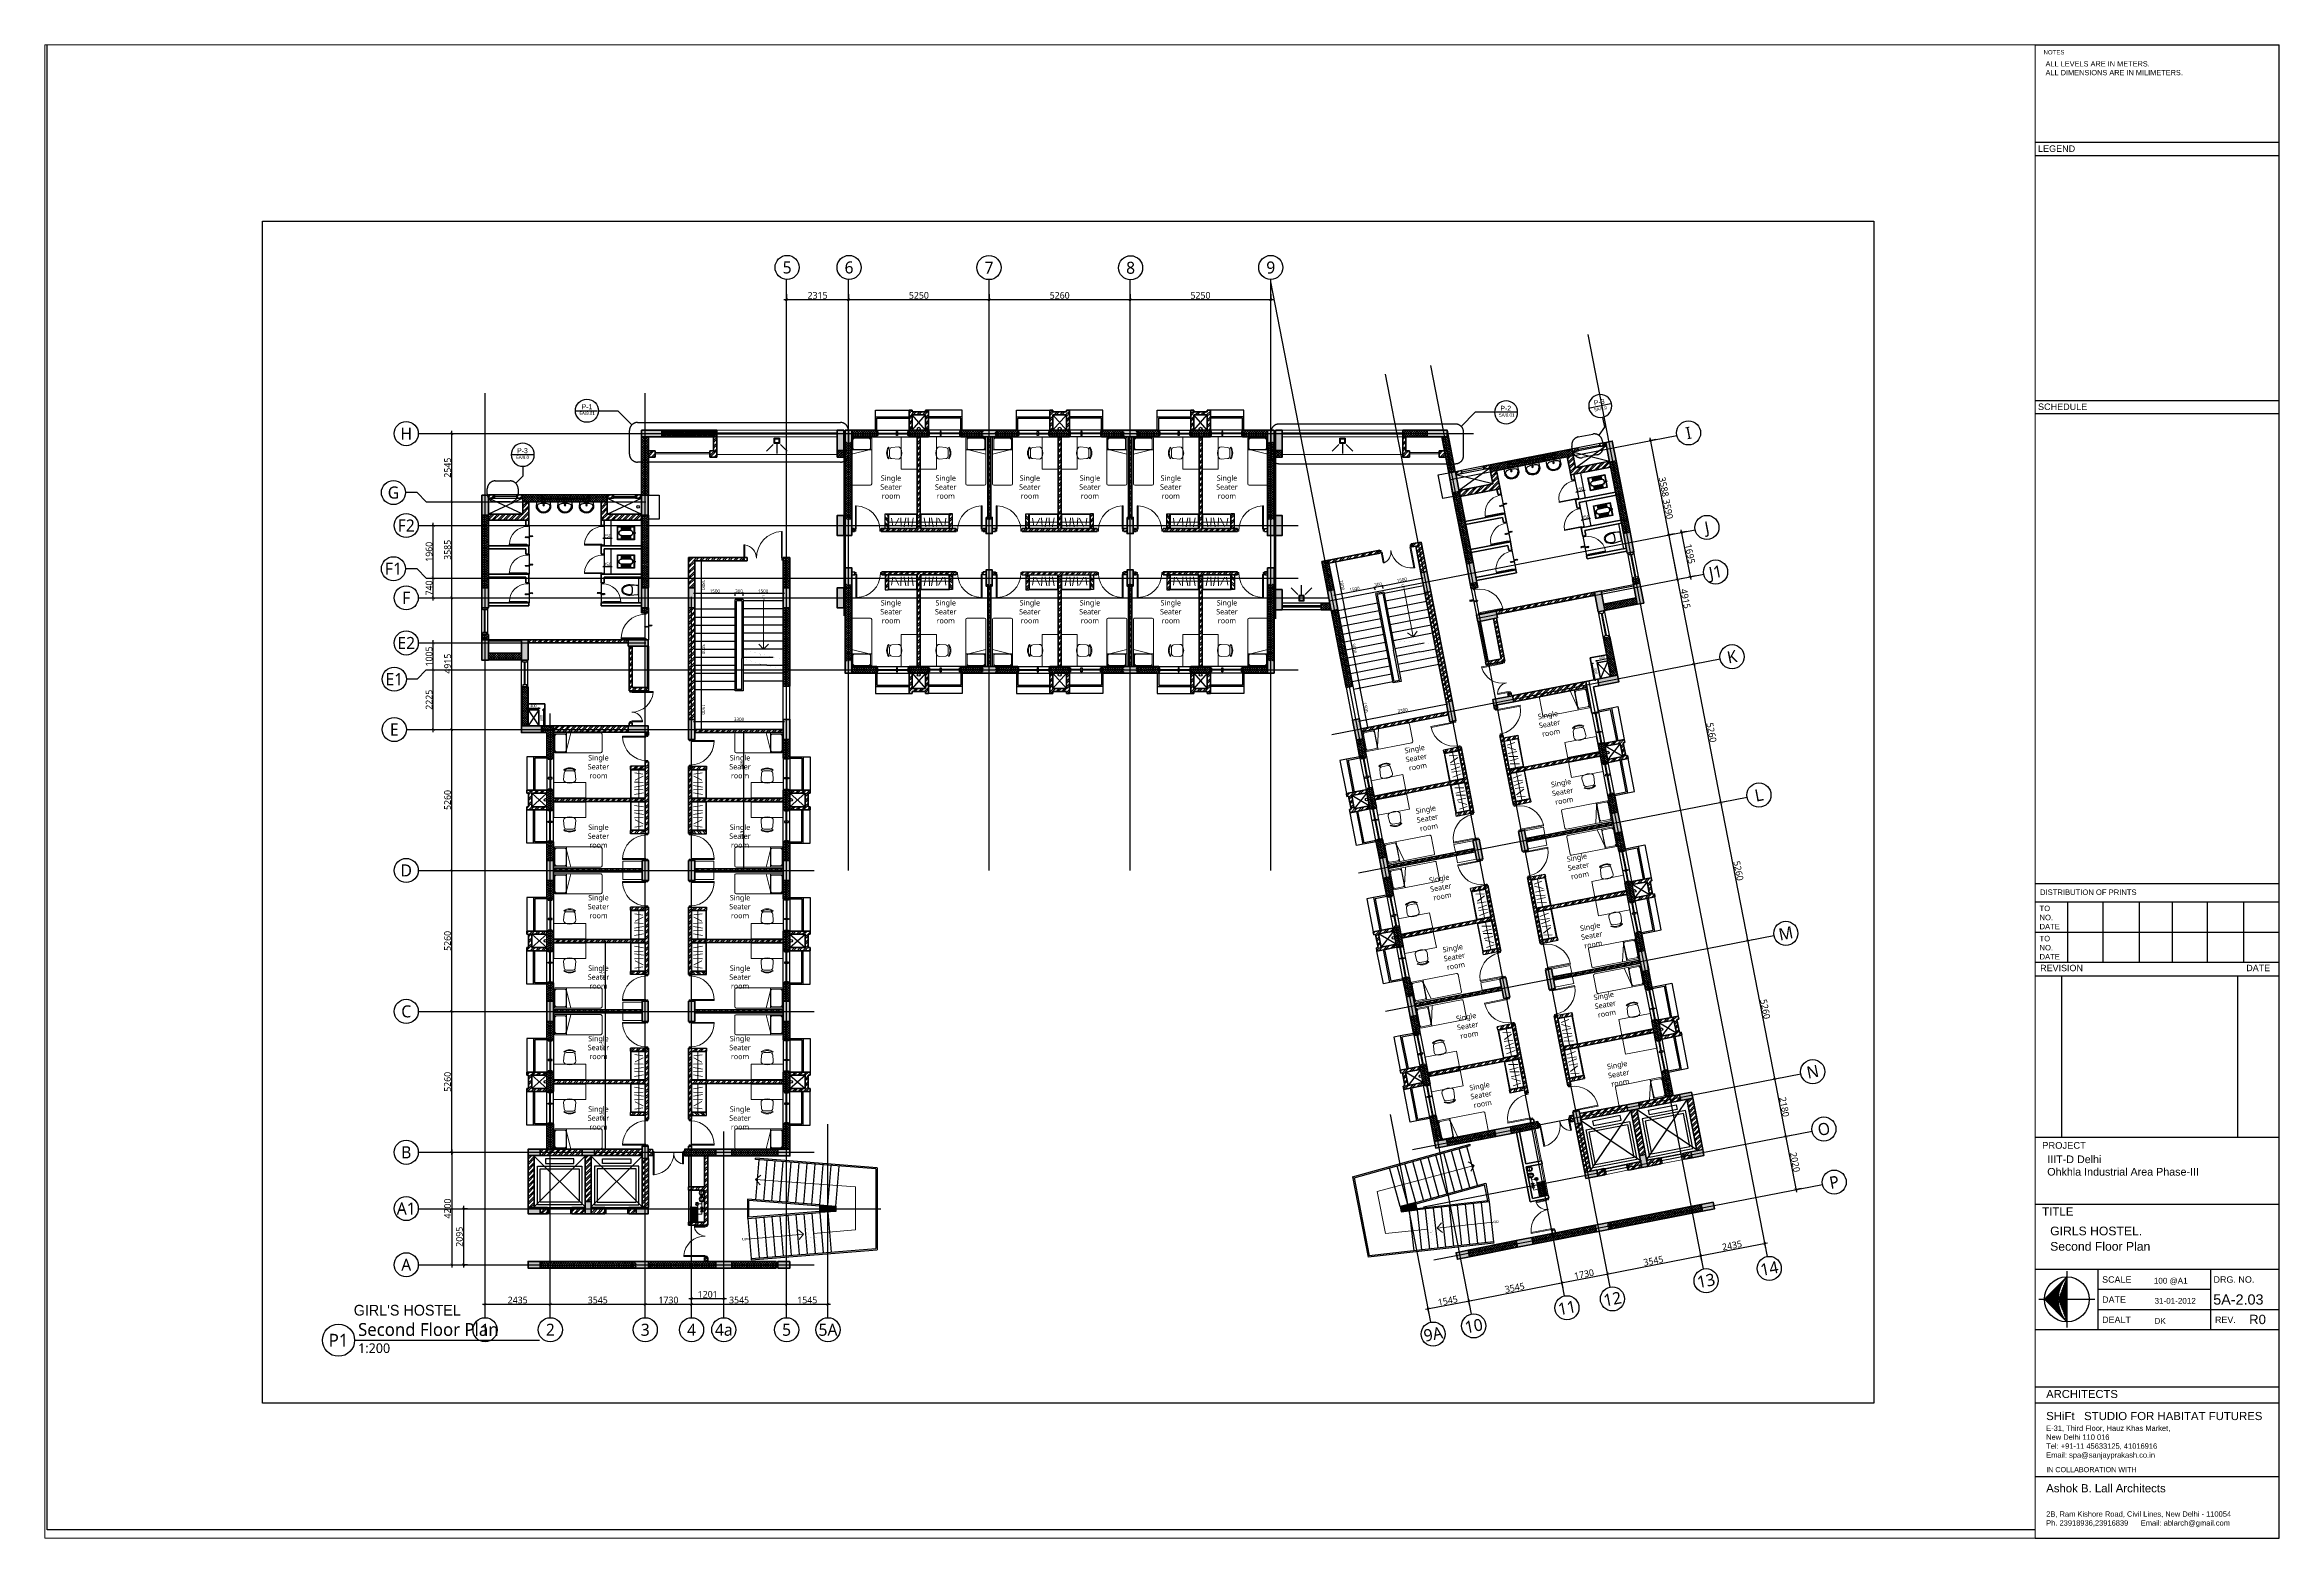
# Paper-space layout '5A - 2.03' of a CAD drawing. Header units: millimetres. Extents: x 0 to 834, y 0 to 557.
# The model-space entities are those that its viewports show. They can reach past a viewport. Long polylines and large blocks are cut down to what shows.
import ezdxf
from ezdxf.enums import TextEntityAlignment as Align

# ---------------------------------------------------------------- set-up
doc = ezdxf.new("R2010")
doc.units = ezdxf.units.MM
doc.header["$MEASUREMENT"] = 0
for name, pattern in [('ACAD_ISO03W100', [30, 12, -18]), ('ACAD_ISO05W100', [36, 24, -3, 0, -3, 0, -3, 0, -3]), ('CENTER2', [28.575, 19.05, -3.175, 3.175, -3.175]), ('DASHED2', [0.375, 0.25, -0.125]), ('HIDDEN', [0.375, 0.25, -0.125]), ('HIDDEN2', [4.7625, 3.175, -1.5875])]:
    doc.linetypes.add(name, pattern=pattern)
for name, color, linetype, lineweight in [('A- Dimensions', 8, 'Continuous', 25), ('A-Detail Lines', 8, 'Continuous', 25), ('A-Door', 4, 'Continuous', 9), ('A-Wall Ele', 3, 'Continuous', 20), ('A-Wall Sec', 1, 'Continuous', 30), ('A-WIN', 5, 'Continuous', 25), ('Ann_TitleBlock 2', 5, 'Continuous', 25), ('Anno_Tittleblock', 5, 'Continuous', 13), ('column hatch', 12, 'Continuous', 5), ('OTHER', 1, 'Continuous', 18), ('S-Concrete', 40, 'Continuous', 30), ('STAIR', 3, 'Continuous', 9), ('text', 7, 'Continuous', 9), ('Wall HATCH', 8, 'Continuous', 15)]:
    doc.layers.add(name, color=color, linetype=linetype, lineweight=lineweight)
for name, color, linetype in [('A-Anno-Dims', 7, 'Continuous'), ('A-Anno-Grid Lines', 154, 'Continuous'), ('A-Anno-Misc Tags', 6, 'Continuous'), ('A-Elevation', 4, 'Continuous'), ('A-Sanitory', 181, 'Continuous'), ('A-Steps', 3, 'Continuous'), ('A-Wall Patt', 8, 'Continuous'), ('A-Window', 4, 'Continuous'), ('Anno_Labels', 7, 'Continuous'), ('elel', 6, 'Continuous'), ('L-ELEV', 6, 'Continuous'), ('S-Conc Patt', 9, 'Continuous')]:
    doc.layers.add(name, color=color, linetype=linetype)
doc.layers.add('frntr', color=32, linetype='Continuous', lineweight=15, true_color=0xbd5e00)
doc.layers.add('I-Furniture', color=7, linetype='Continuous', lineweight=15, true_color=0xc76300)
doc.styles.add('ABLA_T Cg', font='GOTHIC.TTF')
doc.styles.add('IIITD @ 100', font='trebuc.ttf', dxfattribs={"height": 210})
doc.styles.get("Standard").update_dxf_attribs({"font": 'trebuc.ttf'})
doc.styles.add('TITLE', font='swissel.ttf', dxfattribs={"height": 4.3})
doc.dimstyles.new('IIITD_WD_L @ 100', dxfattribs={"dimscale": 100, "dimtxt": 2.5, "dimasz": 1, "dimexe": 0.5, "dimexo": 0.25, "dimgap": 0.3, "dimtad": 1, "dimdec": 0, "dimrnd": 1, "dimzin": 0, "dimdsep": 46, "dimtxsty": 'Standard', "dimblk": 'ARCHTICK', "dimcen": 0.2, "dimdle": 1, "dimclrd": 8, "dimclre": 8, "dimadec": 0, "dimazin": 0, "dimtfac": 1, "dimtdec": 0, "dimtofl": 0, "dimtmove": 0, "dimatfit": 0, "dimfxl": 2, "dimfxlon": 1, "dimtolj": 1, "dimtzin": 0, "dimlwd": -1, "dimlwe": -1, "dimarcsym": 0})
doc.dimstyles.new('IIITD_WD_L @ 50', dxfattribs={"dimscale": 50, "dimtxt": 2.5, "dimasz": 1, "dimexe": 0.5, "dimexo": 0.25, "dimgap": 0.3, "dimtad": 1, "dimdec": 0, "dimrnd": 1, "dimzin": 0, "dimdsep": 46, "dimtxsty": 'Standard', "dimblk": 'ARCHTICK', "dimcen": 0.2, "dimdle": 1, "dimclrd": 8, "dimclre": 9, "dimadec": 0, "dimazin": 0, "dimtfac": 1, "dimtdec": 0, "dimtofl": 0, "dimtmove": 0, "dimatfit": 0, "dimfxl": 2, "dimfxlon": 1, "dimtolj": 1, "dimtzin": 0, "dimlwd": -1, "dimlwe": -1, "dimarcsym": 0})
doc.dimstyles.new('IIITD_WD_M @ 100', dxfattribs={"dimscale": 100, "dimtxt": 1, "dimasz": 0.25, "dimexe": 0.25, "dimexo": 0.25, "dimgap": 0.3, "dimtad": 1, "dimdec": 0, "dimrnd": 2.5, "dimzin": 0, "dimdsep": 46, "dimtxsty": 'Standard', "dimblk": 'ARCHTICK', "dimcen": 0.2, "dimdle": 0.5, "dimclrd": 8, "dimclre": 254, "dimadec": 0, "dimazin": 0, "dimtfac": 1, "dimtdec": 0, "dimtofl": 0, "dimtmove": 0, "dimatfit": 0, "dimfxl": 100, "dimtolj": 1, "dimtzin": 0, "dimlwd": -1, "dimlwe": -1, "dimarcsym": 0})
pattern_1 = [(45, (-807741.61, 21222.52), (-106.066017, 106.066017), []), (45, (-807670.9, 21222.52), (-106.066017, 106.066017), [])]
pattern_2 = [(45, (-151.27, -1435.25), (-106.06602, 106.06602), []), (45, (-80.56, -1435.25), (-106.06602, 106.06602), [])]
pattern_3 = [(45, (-151.27, -1435.25), (-44.194174, 44.194174), []), (135, (-151.27, -1435.25), (-44.194174, -44.194174), [])]
pattern_4 = [(45, (-151.97, -71520.88), (-44.194174, 44.194174), []), (135, (-151.97, -71520.88), (-44.194174, -44.194174), [])]
pattern_5 = [(45, (-151.27, -71520.88), (-44.194174, 44.194174), []), (135, (-151.27, -71520.88), (-44.194174, -44.194174), [])]
pattern_6 = [(45, (-151.27, -71520.88), (-106.06602, 106.06602), []), (45, (-80.56, -71520.88), (-106.06602, 106.06602), [])]
pattern_7 = [(45, (-807740.9, 84432.88), (-106.066017, 106.066017), []), (45, (-807670.2, 84432.88), (-106.066017, 106.066017), [])]
pattern_8 = [(45, (-151.27, -71520.88), (-44.194174, 44.194174), []), (135, (-151.27, -71520.88), (-44.194174, -44.194174), [])]
pattern_9 = [(45, (-807740.9, 84432.88), (-106.066017, 106.066017), []), (45, (-807670.2, 84432.88), (-106.066017, 106.066017), [])]
pattern_10 = [(45, (-151.27, -142797.11), (-44.194174, 44.194174), []), (135, (-151.27, -142797.11), (-44.194174, -44.194174), [])]
pattern_11 = [(45, (-807741.61, 21222.52), (-106.066017, 106.066017), []), (45, (-807670.9, 21222.52), (-106.066017, 106.066017), [])]
pattern_12 = [(45, (-151.27, -1435.25), (-106.06602, 106.06602), []), (45, (-80.56, -1435.25), (-106.06602, 106.06602), [])]

psp = doc.layouts.new('5A - 2.03')

msp = doc.modelspace()

# ---------------------------------------------------------------- texts
at = {"layer": 'A-Wall Sec', "lineweight": 35, "insert": (-301417.2, -51508.3), "char_height": 400, "width": 3807.256, "attachment_point": 5, "style": 'IIITD @ 100'}
msp.add_mtext("{\\fCentury Gothic|b0|i0|c0|p34;GIRL'S HOSTEL}", dxfattribs=at)
at = {"layer": 'text', "lineweight": 35, "char_height": 200, "width": 1506.419, "attachment_point": 5}
for insert in [(-283359.9, -20780.6), (-281317.8, -20780.6), (-278176.7, -20780.6), (-275934.4, -20780.6), (-272916.7, -20780.6), (-270819.2, -20780.6), (-283359.9, -25435.5), (-281317.8, -25435.5), (-278176.7, -25435.5), (-275934.4, -25435.5), (-272916.7, -25435.5), (-270819.2, -25435.5), (-294279.5, -31220.3), (-288995.2, -31220.3), (-294279.5, -33812.8), (-288995.2, -33812.8), (-294279.5, -36442.8), (-288995.2, -36442.8), (-294279.2, -39072.8), (-288994.9, -39072.8), (-294279.5, -41702.8), (-288995.2, -41702.8), (-294279.9, -44332.8), (-288995.6, -44332.8)]:
    msp.add_mtext('Single Seater room', dxfattribs=dict(at, insert=insert))
at = {"layer": 'text', "lineweight": 35, "char_height": 200, "width": 1506.419, "attachment_point": 5, "rotation": 10.103968}
for insert in [(-258779.3, -29618.3), (-263753.6, -30886.6), (-258290.8, -32156.4), (-263339.6, -33145.9), (-257701.2, -34938.6), (-262837.8, -35727.4), (-257204.5, -37521.3), (-262332.5, -38321.3), (-256697.5, -40101.9), (-261834.1, -40890.8), (-256195.8, -42683.6), (-261332.3, -43472.4)]:
    msp.add_mtext('Single Seater room', dxfattribs=dict(at, insert=insert))

# ---------------------------------------------------------------- blocks, each defined once
blk = doc.blocks.new('IIITD WD A1- L Format')
at = {"layer": 'A-Wall Patt'}
h = blk.add_hatch(dxfattribs=at)
h.set_pattern_fill('ANSI37', color=256, scale=3.12893, style=0)
h.set_pattern_definition([(45, (778.53346, 85.467), (-0.276561, 0.276561), []), (135, (778.53346, 85.467), (-0.276561, -0.276561), [])])
edge = h.paths.add_edge_path()
edge.add_ellipse((797.15, 85.47), major_axis=(13.19, 0), ratio=0.999632, start_angle=138.45414, end_angle=180, ccw=False)
edge.add_line((787.28, 94.21), (778.53, 85.47))
edge.add_line((778.53, 85.47), (787.28, 76.72))
edge.add_ellipse((797.15, 85.47), major_axis=(13.19, 0), ratio=0.999632, start_angle=180, end_angle=221.54586, ccw=False)
for p, q in [((775, 573.91), (870, 573.91)), ((870, -7.57), (870, 573.91)), ((775, 535.91), (870, 535.91)), ((775, 530.75), (870, 530.75)), ((775, 435.42), (870, 435.42)), ((870, 430.26), (775, 430.26)), ((775, 247.33), (870, 247.33)), ((775, 240.19), (870, 240.19)), ((787.59, 240.19), (787.59, 216.69)), ((801.33, 240.19), (801.33, 216.69)), ((815.48, 240.19), (815.48, 216.69)), ((828.23, 240.19), (828.23, 216.69)), ((841.98, 240.19), (841.98, 216.69)), ((856.12, 240.19), (856.12, 216.69)), ((775, 228.44), (870, 228.44)), ((775, 216.69), (870, 216.69)), ((775, 216.69), (840.13, 216.69)), ((775, 211.47), (870, 211.47)), ((785.25, 211.47), (785.25, 148.57)), ((853.73, 211.47), (853.73, 148.57)), ((775, 148.57), (870, 148.57)), ((775, 122.55), (870, 122.55)), ((775, 97.24), (870, 97.24)), ((775, 97.24), (870, 97.24)), ((787.28, 96.4), (787.28, 74.53)), ((799.51, 73.74), (799.51, 97.24)), ((843.37, 73.74), (843.37, 97.24)), ((787.28, 94.21), (778.53, 85.47)), ((799.51, 89.41), (843.37, 89.41)), ((776.34, 85.47), (778.53, 85.47)), ((778.53, 85.47), (787.28, 76.72)), ((783.96, 85.47), (798.22, 85.47)), ((799.51, 81.57), (843.37, 81.57)), ((843.37, 81.57), (870, 81.57)), ((775, 73.74), (846.02, 73.74)), ((775, 73.74), (870, 73.74)), ((775, 51.39), (870, 51.39)), ((775, 45.13), (870, 45.13)), ((775, 16.54), (870, 16.54)), ((775, -7.57), (870, -7.57))]:
    blk.add_line(p, q)
at = {"extrusion": (0, 0, -1)}
for centre, major_axis, start_param, end_param in [((787.28, 85.47), (8.75, 0), -1.570796, 4.712389), ((797.15, 85.47), (13.19, 0), 2.416481, 3.866705)]:
    blk.add_ellipse(centre, major_axis=major_axis, ratio=0.999632, start_param=start_param, end_param=end_param, dxfattribs=at)
at = {"layer": 'Anno_Tittleblock', "color": 5}
blk.add_lwpolyline([(0, -7.57), (775, -7.57), (775, 573.91), (0, 573.91)], close=True, dxfattribs=at)
at = {"style": 'TITLE'}
for s, height, p in [('PROJECT', 2.611, (777.68, 144.09)), ('TITLE', 3.207, (777.68, 118.06))]:
    blk.add_text(s, height=height, dxfattribs=at).set_placement(p)
at = {"attachment_point": 1}
for s, insert, char_height in [('{\\fSwis721 LtEx BT|b0|i0|c0|p34;NOTES}', (778.23, 571.81), 1.6859), ('{\\fSwis721 LtEx BT|b0|i0|c0|p34;LEGEND}', (776.07, 534.7), 2.5175), ('{\\fSwis721 LtEx BT|b0|i0|c0|p34;SCHEDULE }', (776.07, 434.22), 2.5175), ('{\\fSwis721 LtEx BT|b0|i0|c0|p34;DISTRIBUTION OF PRINTS}', (776.85, 245.02), 2.1241), ('{\\fSwis721 LtEx BT|b0|i0|c0|p34;TO\\PNO.\\PDATE}', (776.65, 238.73), 2.1241), ('{\\fSwis721 LtEx BT|b0|i0|c0|p34;TO\\PNO.\\PDATE}', (776.65, 226.98), 2.1241), ('{\\fSwis721 LtEx BT|b0|i0|c0|p34;REVISION}', (776.9, 215.71), 2.4923), ('{\\fSwis721 LtEx BT|b0|i0|c0|p34;DATE}', (857.14, 215.71), 2.4923), ('{\\fSwis721 LtEx BT|b0|i0|c0|p34;SCALE}', (801.02, 94.43), 2.4923), ('{\\fSwis721 LtEx BT|b0|i0|c0|p34;DRG. NO.}', (844.38, 94.43), 2.5), ('{\\fSwis721 LtEx BT|b0|i0|c0|p34;DATE}', (801.02, 86.6), 2.4923), ('{\\fSwis721 LtEx BT|b0|i0|c0|p34;DEALT}', (801.02, 78.77), 2.4923), ('{\\fSwis721 LtEx BT|b0|i0|c0|p34;REV.}', (844.95, 78.77), 2.4923), ('{\\fSwis721 LtEx BT|b0|i0|c0|p34;\\H1.5645x;ARCHITECTS\\H0.6392x;\\P\\H0.99998x;\\P\\H1.586x;SHiFt   STUDIO FOR HABITAT FUTURES\\P\\H0.65838x;E-31, Third Floor, Hauz Khas Market, \\PNew Delhi 110 016\\PTel: +91-11 45633125, 41016916\\PEmail: spa@sanjayprakash.co.in}', (779.24, 50.18), 2), ('{\\fSwis721 LtEx BT|b0|i0|c0|p34;IN COLLABORATION WITH\\P\\P\\H1.586x;Ashok B. Lall Architects\\P\\P\\H0.6584x;2B, Ram Kishore Road, Civil Lines, New Delhi - 110054\\PPh. 23918936,23916839      Email: ablarch@gmail.com}', (779.24, 20.18), 2)]:
    blk.add_mtext(s, dxfattribs=dict(at, insert=insert, char_height=char_height))
at = {"insert": (779, 567.48), "char_height": 2.05, "width": 64.2608, "attachment_point": 1, "style": 'TITLE'}
blk.add_mtext('{\\fSwis721 Ex BT|b0|i0|c0|p34;ALL LEVELS ARE IN METERS.\\PALL DIMENSIONS ARE IN MILIMETERS.}', dxfattribs=at)
at = {"style": 'TITLE'}
for tag, p, height in [('PROJECT NAME 1', (779.17, 137.4), 2.98), ('PROJECT NAME 2', (779.17, 132.23), 2.98), ('PROJECT_NAME_3', (779.17, 127.37), 2.98), ('1:100@A1', (818.06, 91.92), 2.25), ('A-2.03', (844.81, 84.28), 4), ('03.05.11', (821.96, 84.64), 2.25), ('AC', (827.5, 76.14), 2.25), ('A', (858.85, 75.94), 3.66)]:
    blk.add_attdef(tag, p, '', height=height, dxfattribs=at)
for p in [(780.3, 113.01), (780.3, 106.37)]:
    blk.add_attdef('FIRST FLOOR PLAN', text='', height=3.39, dxfattribs=at).set_placement(p, align=Align.TOP_LEFT)
blk = doc.blocks.new('View Tag')
blk.add_line((3, 0), (37.49, 0))
blk.add_circle((0, 0), 3)
at = {"layer": 'Anno_Labels'}
blk.add_attdef('VIEW_TYPE', text='', height=2.4, dxfattribs=at).set_placement((0, 0), align=Align.MIDDLE_CENTER)
for tag, height, p in [('VIEW_NAME', 2.4, (3.64, 2)), ('VIEW_SCALE', 1.8, (3.64, -1.48))]:
    blk.add_attdef(tag, text='', height=height, dxfattribs=at).set_placement(p, align=Align.MIDDLE_LEFT)
blk = doc.blocks.new('W 1200')
at = {"layer": 'A-Window', "linetype": 'HIDDEN', "ltscale": 100}
for p, q in [((552588, 7900), (552588, 9150)), ((552838, 7900), (552588, 7900))]:
    blk.add_line(p, q, dxfattribs=at)
at = {"layer": 'A-Window', "color": 2, "lineweight": 40}
for p, q in [((553463, 8720), (553463, 9110)), ((553463, 7990), (553463, 8680))]:
    blk.add_line(p, q, dxfattribs=at)
at = {"layer": 'A-Window', "color": 5}
for points in [[(553338, 7900), (552838, 7900), (552838, 9150)], [(553338, 7950), (552888, 7950), (552888, 9150)]]:
    blk.add_lwpolyline(points, dxfattribs=at)
at = {"layer": 'A-Window'}
for points in [[(553338, 7950), (553338, 9150)], [(553388, 8680), (553388, 8720), (553538, 8720), (553538, 8680), (553388, 8680)], [(553588, 7950), (553588, 9150)]]:
    blk.add_lwpolyline(points, dxfattribs=at)
for points in [[(553388, 9150), (553538, 9150), (553538, 9110), (553388, 9110)], [(553388, 7990), (553538, 7990), (553538, 7950), (553388, 7950)]]:
    blk.add_lwpolyline(points, close=True, dxfattribs=at)
blk = doc.blocks.new('ABL_Door_S - 1000 x 2100-11-3 Second Floor Lvl')
at = {"layer": 'A-Door', "color": 5}
for p, q in [((-500, 38), (-450, 38)), ((-500, -38), (-500, 38)), ((-450, 38), (-450, -3)), ((450, 38), (450, -3)), ((500, 38), (450, 38)), ((500, -38), (500, 38)), ((-500, -38), (-465, -38)), ((-465, -3), (-450, -3)), ((-465, -38), (-465, -3)), ((-430, -38), (-465, -38)), ((465, -3), (450, -3)), ((465, -38), (465, -3)), ((500, -38), (465, -38))]:
    blk.add_line(p, q, dxfattribs=at)
at = {"layer": 'A-Door', "color": 5, "lineweight": 18}
for p, q in [((-465, -38), (-465, -903)), ((-430, -38), (-430, -903)), ((-430, -903), (-465, -903))]:
    blk.add_line(p, q, dxfattribs=at)
at = {"layer": 'A-Door'}
blk.add_arc((-450, -2), 900, 271.2981, 359.98939, dxfattribs=at)
blk = doc.blocks.new('Door 1200')
at = {"layer": 'A-Door', "color": 5, "lineweight": 18}
for p, q in [((524084, 16182), (524084, 16132)), ((524084, 16182), (524159, 16182)), ((524084, 16132), (524124, 16132)), ((524124, 16147), (524124, 16132)), ((524159, 16147), (524124, 16147)), ((524159, 16182), (524159, 16147)), ((524159, 16147), (524557, 16147)), ((524159, 16112), (524159, 16147)), ((524159, 16112), (524557, 16112)), ((524557, 16147), (524557, 16112)), ((524084, 15032), (524124, 15032)), ((524084, 14982), (524084, 15032)), ((524124, 15017), (524124, 15032)), ((524159, 15017), (524124, 15017)), ((524159, 15052), (524159, 15017)), ((524159, 15052), (524958, 15052)), ((524159, 14982), (524159, 15017)), ((524159, 15017), (524958, 15017)), ((524958, 15017), (524958, 15052)), ((524084, 14982), (524159, 14982))]:
    blk.add_line(p, q, dxfattribs=at)
at = {"layer": 'A-Door', "lineweight": 18}
for centre, radius, start, end in [((524155, 16193), 411, 270.56949, 348.69202), ((524157, 14978), 804, 5.3148, 89.87153)]:
    blk.add_arc(centre, radius, start, end, dxfattribs=at)
blk = doc.blocks.new('Lift Door')
at = {"layer": 'A-Door'}
for p, q in [((-15860, -5817), (-15860, -6617)), ((-15655, -6617), (-15655, -5817)), ((-15630, -6617), (-15630, -5817))]:
    blk.add_line(p, q, dxfattribs=at)
for points in [[(-15860, -5767), (-15860, -5817), (-15630, -5817), (-15630, -5767)], [(-15860, -6667), (-15860, -6617), (-15630, -6617), (-15630, -6667)]]:
    blk.add_lwpolyline(points, dxfattribs=at)
blk = doc.blocks.new('Lift Room')
at = {"layer": 'A-Detail Lines'}
for p, q in [((-15630, 122925), (-13680, 124875)), ((-15630, 124875), (-13680, 122925))]:
    blk.add_line(p, q, dxfattribs=at)
blk.add_lwpolyline([(-15430, 124625), (-14180, 124625), (-14180, 123175), (-15430, 123175)], close=True, dxfattribs=at)
at = {"layer": 'A-Elevation'}
for points in [[(-15530, 124725), (-14080, 124725), (-14080, 123075), (-15530, 123075)], [(-13805, 124425), (-13980, 124425), (-13980, 123375), (-13805, 123375)]]:
    blk.add_lwpolyline(points, close=True, dxfattribs=at)
blk = doc.blocks.new('Win 1250')
at = {"layer": 'A-Window', "color": 2, "lineweight": 40}
blk.add_line((510549, 21610), (511399, 21610), dxfattribs=at)
at = {"layer": 'A-Window'}
for points in [[(510474, 21725), (511474, 21725)], [(510474, 21535), (510549, 21535), (510549, 21685), (510474, 21685)], [(510474, 21495), (511474, 21495)], [(511474, 21535), (511399, 21535), (511399, 21685), (511474, 21685)]]:
    blk.add_lwpolyline(points, dxfattribs=at)
blk = doc.blocks.new('_ArchTick')
at = {"color": 0, "linetype": 'ByBlock', "const_width": 0.15}
blk.add_lwpolyline([(-0.5, -0.5), (0.5, 0.5)], dxfattribs=at)
blk = doc.blocks.new('*D112')
at = {"layer": 'A-Anno-Dims', "transparency": 16777216}
for p, q in [((1236932, -32955), (1236907, -32955)), ((1236932, -36305), (1236932, -32905)), ((1236832, -36255), (1236957, -36255))]:
    blk.add_line(p, q, dxfattribs=at)
at = {"layer": 'A-Anno-Dims', "transparency": 16777216, "xscale": 50, "yscale": 50, "zscale": 50}
for p, rotation in [((1236932, -32955), 90), ((1236932, -36255), 270)]:
    blk.add_blockref('_ArchTick', p, dxfattribs=dict(at, rotation=rotation))
at = {"layer": 'A-Anno-Dims', "color": 0, "transparency": 16777216, "insert": (1236853, -34605), "char_height": 125, "attachment_point": 5, "rotation": 90}
blk.add_mtext('\\A1;3300', dxfattribs=at)
blk = doc.blocks.new('*D113')
at = {"layer": 'A-Anno-Dims', "transparency": 16777216}
for p, q in [((1230882, -36017), (1232782, -36017)), ((1230932, -36117), (1230932, -35992)), ((1232732, -36117), (1232732, -35992))]:
    blk.add_line(p, q, dxfattribs=at)
at = {"layer": 'A-Anno-Dims', "transparency": 16777216, "xscale": 50, "yscale": 50, "zscale": 50, "rotation": 180}
blk.add_blockref('_ArchTick', (1230932, -36017), dxfattribs=at)
at = {"layer": 'A-Anno-Dims', "transparency": 16777216, "xscale": 50, "yscale": 50, "zscale": 50}
blk.add_blockref('_ArchTick', (1232732, -36017), dxfattribs=at)
at = {"layer": 'A-Anno-Dims', "color": 0, "transparency": 16777216, "insert": (1231832, -35938), "char_height": 125, "attachment_point": 5}
blk.add_mtext('\\A1;1800', dxfattribs=at)
blk = doc.blocks.new('*D118')
at = {"layer": 'A-Anno-Dims', "transparency": 16777216}
for p, q in [((1232682, -36017), (1235782, -36017)), ((1232732, -36117), (1232732, -35992)), ((1235732, -36117), (1235732, -35992))]:
    blk.add_line(p, q, dxfattribs=at)
at = {"layer": 'A-Anno-Dims', "transparency": 16777216, "xscale": 50, "yscale": 50, "zscale": 50, "rotation": 180}
blk.add_blockref('_ArchTick', (1232732, -36017), dxfattribs=at)
at = {"layer": 'A-Anno-Dims', "transparency": 16777216, "xscale": 50, "yscale": 50, "zscale": 50}
blk.add_blockref('_ArchTick', (1235732, -36017), dxfattribs=at)
at = {"layer": 'A-Anno-Dims', "color": 0, "transparency": 16777216, "insert": (1234232, -35938), "char_height": 125, "attachment_point": 5}
blk.add_mtext('\\A1;3000', dxfattribs=at)
blk = doc.blocks.new('*D114')
at = {"layer": 'A-Anno-Dims', "transparency": 16777216}
for p, q in [((1235682, -36017), (1237282, -36017)), ((1235732, -36117), (1235732, -35992)), ((1237232, -36117), (1237232, -35992))]:
    blk.add_line(p, q, dxfattribs=at)
at = {"layer": 'A-Anno-Dims', "transparency": 16777216, "xscale": 50, "yscale": 50, "zscale": 50, "rotation": 180}
blk.add_blockref('_ArchTick', (1235732, -36017), dxfattribs=at)
at = {"layer": 'A-Anno-Dims', "transparency": 16777216, "xscale": 50, "yscale": 50, "zscale": 50}
blk.add_blockref('_ArchTick', (1237232, -36017), dxfattribs=at)
at = {"layer": 'A-Anno-Dims', "color": 0, "transparency": 16777216, "insert": (1236482, -35938), "char_height": 125, "attachment_point": 5}
blk.add_mtext('\\A1;1500', dxfattribs=at)
blk = doc.blocks.new('*D115')
at = {"layer": 'A-Anno-Dims', "transparency": 16777216}
for p, q in [((1232246, -34755), (1232121, -34755)), ((1232146, -36305), (1232146, -34705)), ((1232185, -36255), (1232121, -36255))]:
    blk.add_line(p, q, dxfattribs=at)
at = {"layer": 'A-Anno-Dims', "transparency": 16777216, "xscale": 50, "yscale": 50, "zscale": 50}
for p, rotation in [((1232146, -34755), 90), ((1232146, -36255), 270)]:
    blk.add_blockref('_ArchTick', p, dxfattribs=dict(at, rotation=rotation))
at = {"layer": 'A-Anno-Dims', "color": 0, "transparency": 16777216, "insert": (1232067, -35505), "char_height": 125, "attachment_point": 5, "rotation": 90}
blk.add_mtext('\\A1;1500', dxfattribs=at)
blk = doc.blocks.new('*D116')
at = {"layer": 'A-Anno-Dims', "transparency": 16777216}
for p, q in [((1232246, -34455), (1232121, -34455)), ((1232246, -34755), (1232121, -34755)), ((1232146, -34805), (1232146, -34405))]:
    blk.add_line(p, q, dxfattribs=at)
at = {"layer": 'A-Anno-Dims', "transparency": 16777216, "xscale": 50, "yscale": 50, "zscale": 50}
for p, rotation in [((1232146, -34455), 90), ((1232146, -34755), 270)]:
    blk.add_blockref('_ArchTick', p, dxfattribs=dict(at, rotation=rotation))
at = {"layer": 'A-Anno-Dims', "color": 0, "transparency": 16777216, "insert": (1232067, -34605), "char_height": 125, "attachment_point": 5, "rotation": 90}
blk.add_mtext('\\A1;300', dxfattribs=at)
blk = doc.blocks.new('*D117')
at = {"layer": 'A-Anno-Dims', "transparency": 16777216}
for p, q in [((1232246, -32955), (1232121, -32955)), ((1232146, -34505), (1232146, -32905)), ((1232246, -34455), (1232121, -34455))]:
    blk.add_line(p, q, dxfattribs=at)
at = {"layer": 'A-Anno-Dims', "transparency": 16777216, "xscale": 50, "yscale": 50, "zscale": 50}
for p, rotation in [((1232146, -32955), 90), ((1232146, -34455), 270)]:
    blk.add_blockref('_ArchTick', p, dxfattribs=dict(at, rotation=rotation))
at = {"layer": 'A-Anno-Dims', "color": 0, "transparency": 16777216, "insert": (1232067, -33705), "char_height": 125, "attachment_point": 5, "rotation": 90}
blk.add_mtext('\\A1;1500', dxfattribs=at)
blk = doc.blocks.new('f h')
at = {"layer": 'A-WIN'}
for p, q in [((1010874, -78570), (1010972, -78570)), ((1010874, -78570), (1010972, -78734)), ((1010972, -78570), (1010874, -78734)), ((1010874, -78734), (1010972, -78734)), ((1011088, -78536), (1011088, -79120)), ((1011088, -78575), (1011368, -78575)), ((1011088, -79081), (1011368, -79081)), ((1011368, -78536), (1011368, -79120))]:
    blk.add_line(p, q, dxfattribs=at)
at = {"layer": 'A-WIN', "ltscale": 50}
for centre, radius in [((1010924, -78269), 93.8), ((1010925, -78023), 93.8), ((1010924, -78269), 75), ((1010925, -78023), 75)]:
    blk.add_circle(centre, radius, dxfattribs=at)
at = {"layer": 'A-WIN'}
blk.add_circle((1011100, -78441), 56.6, dxfattribs=at)
at = {"layer": 'Wall HATCH'}
for p, q in [((1010923, -78570), (1010923, -78344)), ((1011140, -78401), (1011060, -78481)), ((1011140, -78481), (1011060, -78401)), ((1010923, -78441), (1011044, -78441)), ((1010923, -78828), (1010923, -78734)), ((1011088, -78828), (1010923, -78828)), ((1011123, -78575), (1011123, -79081)), ((1011158, -78575), (1011158, -79081)), ((1011193, -78575), (1011193, -79081)), ((1011228, -78575), (1011228, -79081)), ((1011263, -78575), (1011263, -79081)), ((1011298, -78575), (1011298, -79081)), ((1011333, -78575), (1011333, -79081))]:
    blk.add_line(p, q, dxfattribs=at)
at = {"layer": 'Wall HATCH', "ltscale": 50}
for centre in [(1010897, -78242), (1010899, -77997)]:
    blk.add_arc(centre, 37.5, 314.62668, 134.62668, dxfattribs=at)
at = {"layer": 'Wall HATCH'}
for centre in [(1010950, -78296), (1010952, -78050)]:
    blk.add_arc(centre, 37.5, 134.62668, 314.62668, dxfattribs=at)
blk = doc.blocks.new('column 2.03')
at = {"layer": 'S-Conc Patt'}
h = blk.add_hatch(color=256, dxfattribs=at)
h.paths.add_polyline_path([(-391825, -41890), (-391778, -42135), (-392229, -42223), (-392277, -41978)])
h.paths.add_polyline_path([(-417144, -42306), (-417144, -42556), (-417593, -42556), (-417593, -42306)])
h.paths.add_polyline_path([(-386479, -25584), (-386233, -25536), (-386090, -26272), (-386335, -26320)])
h.paths.add_polyline_path([(-385475, -30747), (-385229, -30699), (-385086, -31436), (-385332, -31483)])
h.paths.add_polyline_path([(-394133, -32430), (-393887, -32382), (-393744, -33119), (-393990, -33166)])
h.paths.add_polyline_path([(-395136, -27267), (-394891, -27219), (-394748, -27955), (-394993, -28003)])
h.paths.add_polyline_path([(-417394, -22076), (-417144, -22076), (-417144, -22826), (-417394, -22826)])
h.paths.add_polyline_path([(-417394, -27336), (-417144, -27336), (-417144, -28086), (-417394, -28086)])
h.paths.add_polyline_path([(-417394, -32596), (-417144, -32596), (-417144, -33346), (-417394, -33346)])
h.paths.add_polyline_path([(-426214, -32596), (-425964, -32596), (-425964, -33346), (-426214, -33346)])
h.paths.add_polyline_path([(-426214, -27336), (-425964, -27336), (-425964, -28086), (-426214, -28086)])
h.paths.add_polyline_path([(-399019, -17228), (-398769, -17228), (-398769, -17978), (-399019, -17978)])
h.paths.add_polyline_path([(-399019, -11280), (-398769, -11280), (-398769, -12030), (-399019, -12030)])
h.paths.add_polyline_path([(-399019, -14460), (-398769, -14460), (-398769, -15210), (-399019, -15210)])
h.paths.add_polyline_path([(-415129, -17161), (-415379, -17161), (-415379, -17911), (-415129, -17911)])
h.paths.add_polyline_path([(-415129, -12030), (-415379, -12030), (-415379, -11280), (-415129, -11280)])
h.paths.add_polyline_path([(-415129, -15210), (-415379, -15210), (-415379, -14460), (-415129, -14460)])
h.paths.add_polyline_path([(-427169, -19106), (-426919, -19106), (-426919, -19856), (-427169, -19856)])
h.paths.add_polyline_path([(-421929, -11530), (-421929, -11280), (-422679, -11280), (-422679, -11530)])
h.paths.add_polyline_path([(-422679, -13701), (-422429, -13701), (-422429, -14451), (-422679, -14451)])
h.paths.add_polyline_path([(-428649, -19106), (-428399, -19106), (-428399, -19856), (-428649, -19856)])
h.paths.add_polyline_path([(-428649, -17161), (-428399, -17161), (-428399, -17911), (-428649, -17911)])
h.paths.add_polyline_path([(-422679, -17161), (-422429, -17161), (-422429, -17911), (-422679, -17911)])
h.paths.add_polyline_path([(-417144, -17161), (-417394, -17161), (-417394, -17911), (-417144, -17911)])
h.paths.add_polyline_path([(-420929, -17161), (-420699, -17161), (-420699, -17911), (-420929, -17911)])
h.paths.add_polyline_path([(-386030, -15131), (-385784, -15083), (-385641, -15819), (-385886, -15867)])
h.paths.add_polyline_path([(-390781, -18036), (-390733, -18281), (-391471, -18425), (-391519, -18179)])
h.paths.add_polyline_path([(-387914, -36727), (-387688, -36683), (-387600, -37135), (-387826, -37179)])
h.paths.add_polyline_path([(-389447, -41411), (-389400, -41656), (-389989, -41771), (-390036, -41525)])
h.paths.add_polyline_path([(-422429, -19106), (-422429, -19336), (-423179, -19336), (-423179, -19106)])
h.paths.add_polyline_path([(-383067, -38123), (-383024, -38349), (-383470, -38436), (-383514, -38210)])
h.paths.add_polyline_path([(-387024, -38892), (-386980, -39118), (-387432, -39206), (-387476, -38980)])
h.paths.add_polyline_path([(-383484, -35984), (-383440, -36209), (-383892, -36297), (-383936, -36071)])
h.paths.add_polyline_path([(-385427, -38358), (-385201, -38314), (-385115, -38756), (-385341, -38799)])
h.paths.add_polyline_path([(-385462, -36368), (-385418, -36594), (-385870, -36682), (-385914, -36456)])
h.paths.add_polyline_path([(-422429, -40296), (-422429, -40526), (-422879, -40526), (-422879, -40296)])
h.paths.add_polyline_path([(-422429, -38461), (-422659, -38461), (-422659, -38001), (-422429, -38001)])
h.paths.add_polyline_path([(-426469, -40296), (-426469, -40526), (-426919, -40526), (-426919, -40296)])
h.paths.add_polyline_path([(-426468, -38116), (-426468, -38346), (-426919, -38346), (-426919, -38116)])
h.paths.add_polyline_path([(-424789, -40066), (-424559, -40066), (-424559, -40526), (-424789, -40526)])
h.paths.add_polyline_path([(-424444, -38116), (-424444, -38346), (-424904, -38346), (-424904, -38116)])
h.paths.add_polyline_path([(-390643, -31752), (-390417, -31708), (-390274, -32444), (-390500, -32488)])
h.paths.add_polyline_path([(-389949, -26258), (-389723, -26214), (-389580, -26951), (-389805, -26995)])
h.paths.add_polyline_path([(-390863, -21556), (-390906, -21330), (-390170, -21187), (-390126, -21413)])
h.paths.add_polyline_path([(-393588, -16600), (-393363, -16556), (-393219, -17293), (-393445, -17336)])
h.paths.add_polyline_path([(-420929, -22076), (-420699, -22076), (-420699, -22826), (-420929, -22826)])
h.paths.add_polyline_path([(-386497, -40837), (-386449, -41083), (-387039, -41197), (-387087, -40952)])
h.paths.add_polyline_path([(-422428, -42306), (-422428, -42556), (-423028, -42556), (-423028, -42306)])
h.paths.add_polyline_path([(-387111, -17323), (-386866, -17275), (-386723, -18011), (-386969, -18059)])
h.paths.add_polyline_path([(-419312, -38116), (-419312, -38366), (-419912, -38366), (-419912, -38116)])
h.paths.add_polyline_path([(-426419, -22566), (-426419, -22316), (-427169, -22316), (-427169, -22566)])
h.paths.add_polyline_path([(-382684, -40096), (-382636, -40342), (-383077, -40427), (-383125, -40182)])
h.paths.add_polyline_path([(-419313, -42306), (-419313, -42556), (-419913, -42556), (-419913, -42306)])
h.paths.add_polyline_path([(-426467, -42306), (-426467, -42556), (-426918, -42556), (-426918, -42306)])
h.paths.add_polyline_path([(-399318, -16420), (-399068, -16420), (-399068, -17170), (-399318, -17170)])
h.paths.add_polyline_path([(-399319, -11280), (-399069, -11280), (-399069, -12030), (-399319, -12030)])
h.paths.add_polyline_path([(-414829, -12030), (-415079, -12030), (-415079, -11280), (-414829, -11280)])
h.paths.add_polyline_path([(-415079, -19600), (-414829, -19600), (-414829, -20350), (-415079, -20350)])
h.paths.add_polyline_path([(-399069, -20350), (-399319, -20350), (-399319, -19600), (-399069, -19600)])
h.paths.add_polyline_path([(-404329, -17095), (-404559, -17095), (-404559, -16495), (-404329, -16495)])
h.paths.add_polyline_path([(-415079, -16420), (-414829, -16420), (-414829, -17170), (-415079, -17170)])
h.paths.add_polyline_path([(-409589, -17095), (-409819, -17095), (-409819, -16495), (-409589, -16495)])
h.paths.add_polyline_path([(-390251, -37278), (-390203, -37524), (-390792, -37638), (-390840, -37393)])
h.paths.add_polyline_path([(-391647, -26588), (-391421, -26545), (-391278, -27281), (-391504, -27325)])
h.paths.add_polyline_path([(-420929, -27336), (-420699, -27336), (-420699, -28086), (-420929, -28086)])
h.paths.add_polyline_path([(-420929, -32596), (-420699, -32596), (-420699, -33346), (-420929, -33346)])
h.paths.add_polyline_path([(-399319, -14460), (-399069, -14460), (-399069, -15210), (-399319, -15210)])
h.paths.add_polyline_path([(-404559, -14535), (-404329, -14535), (-404329, -15135), (-404559, -15135)])
h.paths.add_polyline_path([(-409819, -14535), (-409589, -14535), (-409589, -15135), (-409819, -15135)])
h.paths.add_polyline_path([(-414829, -15210), (-415079, -15210), (-415079, -14460), (-414829, -14460)])
h.paths.add_polyline_path([(-391888, -16270), (-391642, -16222), (-391499, -16958), (-391745, -17006)])
h.paths.add_polyline_path([(-397078, -17279), (-396833, -17231), (-396689, -17967), (-396935, -18015)])
h.paths.add_polyline_path([(-428649, -13701), (-428399, -13701), (-428399, -14451), (-428649, -14451)])
h.paths.add_polyline_path([(-385658, -17040), (-385413, -16993), (-385270, -17729), (-385516, -17776)])
h.paths.add_polyline_path([(-386690, -11731), (-386445, -11683), (-386302, -12419), (-386547, -12467)])
h.paths.add_polyline_path([(-392548, -12873), (-392303, -12826), (-392159, -13562), (-392405, -13610)])
h.paths.add_polyline_path([(-392632, -37741), (-392584, -37987), (-393036, -38074), (-393083, -37829)])
h.paths.add_polyline_path([(-388945, -31422), (-388719, -31378), (-388576, -32114), (-388802, -32158)])
h.paths.add_polyline_path([(-386254, -20426), (-386206, -20671), (-386942, -20815), (-386990, -20569)])
h.paths.add_polyline_path([(-392650, -21425), (-392425, -21381), (-392282, -22117), (-392507, -22161)])
h.paths.add_polyline_path([(-396140, -22103), (-395895, -22056), (-395752, -22792), (-395997, -22840)])
h.paths.add_polyline_path([(-404744, -11530), (-404744, -11280), (-404144, -11280), (-404144, -11530)])
h.paths.add_polyline_path([(-410004, -11530), (-410004, -11280), (-409404, -11280), (-409404, -11530)])
h.paths.add_polyline_path([(-404744, -20350), (-404744, -20100), (-404144, -20100), (-404144, -20350)])
h.paths.add_polyline_path([(-410004, -20350), (-410004, -20100), (-409404, -20100), (-409404, -20350)])
h.paths.add_polyline_path([(-423179, -22546), (-423179, -22316), (-422429, -22316), (-422429, -22546)])
h.paths.add_polyline_path([(-422658, -27336), (-422428, -27336), (-422428, -28086), (-422658, -28086)])
h.paths.add_polyline_path([(-417144, -38116), (-417144, -38366), (-417593, -38366), (-417593, -38116)])
h.paths.add_polyline_path([(-422659, -32596), (-422429, -32596), (-422429, -33346), (-422659, -33346)])
h.paths.add_polyline_path([(-393355, -11530), (-393355, -11280), (-392605, -11280), (-392605, -11530)])
at = {"layer": 'S-Concrete', "lineweight": 35}
for points in [[(-421929, -11530), (-421929, -11280), (-422679, -11280), (-422679, -11530), (-421929, -11530)], [(-415129, -12030), (-415379, -12030), (-415379, -11280), (-415129, -11280), (-415129, -12030)], [(-414829, -12030), (-415079, -12030), (-415079, -11280), (-414829, -11280), (-414829, -12030)], [(-410004, -11530), (-410004, -11280), (-409404, -11280), (-409404, -11530), (-410004, -11530)], [(-404744, -11530), (-404744, -11280), (-404144, -11280), (-404144, -11530), (-404744, -11530)], [(-399319, -11280), (-399069, -11280), (-399069, -12030), (-399319, -12030), (-399319, -11280)], [(-399019, -11280), (-398769, -11280), (-398769, -12030), (-399019, -12030), (-399019, -11280)], [(-393355, -11530), (-393355, -11280), (-392605, -11280), (-392605, -11530), (-393355, -11530)], [(-386690, -11731), (-386445, -11683), (-386302, -12419), (-386547, -12467), (-386690, -11731)], [(-392548, -12873), (-392303, -12826), (-392159, -13562), (-392405, -13610), (-392548, -12873)], [(-428649, -13701), (-428399, -13701), (-428399, -14451), (-428649, -14451), (-428649, -13701)], [(-422679, -13701), (-422429, -13701), (-422429, -14451), (-422679, -14451), (-422679, -13701)], [(-415129, -15210), (-415379, -15210), (-415379, -14460), (-415129, -14460), (-415129, -15210)], [(-414829, -15210), (-415079, -15210), (-415079, -14460), (-414829, -14460), (-414829, -15210)], [(-409819, -14535), (-409589, -14535), (-409589, -15135), (-409819, -15135), (-409819, -14535)], [(-404559, -14535), (-404329, -14535), (-404329, -15135), (-404559, -15135), (-404559, -14535)], [(-399319, -14460), (-399069, -14460), (-399069, -15210), (-399319, -15210), (-399319, -14460)], [(-399019, -14460), (-398769, -14460), (-398769, -15210), (-399019, -15210), (-399019, -14460)], [(-386030, -15131), (-385784, -15083), (-385641, -15819), (-385886, -15867), (-386030, -15131)], [(-415079, -16420), (-414829, -16420), (-414829, -17170), (-415079, -17170), (-415079, -16420)], [(-409589, -17095), (-409819, -17095), (-409819, -16495), (-409589, -16495), (-409589, -17095)], [(-404329, -17095), (-404559, -17095), (-404559, -16495), (-404329, -16495), (-404329, -17095)], [(-399318, -16420), (-399068, -16420), (-399068, -17170), (-399318, -17170), (-399318, -16420)], [(-393588, -16600), (-393363, -16556), (-393219, -17293), (-393445, -17336), (-393588, -16600)], [(-391888, -16270), (-391642, -16222), (-391499, -16958), (-391745, -17006), (-391888, -16270)], [(-428649, -17161), (-428399, -17161), (-428399, -17911), (-428649, -17911), (-428649, -17161)], [(-422679, -17161), (-422429, -17161), (-422429, -17911), (-422679, -17911), (-422679, -17161)], [(-420929, -17161), (-420699, -17161), (-420699, -17911), (-420929, -17911), (-420929, -17161)], [(-417144, -17161), (-417394, -17161), (-417394, -17911), (-417144, -17911), (-417144, -17161)], [(-415129, -17161), (-415379, -17161), (-415379, -17911), (-415129, -17911), (-415129, -17161)], [(-399019, -17228), (-398769, -17228), (-398769, -17978), (-399019, -17978), (-399019, -17228)], [(-397078, -17279), (-396833, -17231), (-396689, -17967), (-396935, -18015), (-397078, -17279)], [(-387111, -17323), (-386866, -17275), (-386723, -18011), (-386969, -18059), (-387111, -17323)], [(-385658, -17040), (-385413, -16993), (-385270, -17729), (-385516, -17776), (-385658, -17040)], [(-390781, -18036), (-390733, -18281), (-391471, -18425), (-391519, -18179), (-390781, -18036)], [(-428649, -19106), (-428399, -19106), (-428399, -19856), (-428649, -19856), (-428649, -19106)], [(-427169, -19106), (-426919, -19106), (-426919, -19856), (-427169, -19856), (-427169, -19106)], [(-422429, -19106), (-422429, -19336), (-423179, -19336), (-423179, -19106), (-422429, -19106)], [(-415079, -19600), (-414829, -19600), (-414829, -20350), (-415079, -20350), (-415079, -19600)], [(-399069, -20350), (-399319, -20350), (-399319, -19600), (-399069, -19600), (-399069, -20350)], [(-410004, -20350), (-410004, -20100), (-409404, -20100), (-409404, -20350), (-410004, -20350)], [(-404744, -20350), (-404744, -20100), (-404144, -20100), (-404144, -20350), (-404744, -20350)], [(-386254, -20426), (-386206, -20671), (-386942, -20815), (-386990, -20569), (-386254, -20426)], [(-392650, -21425), (-392425, -21381), (-392282, -22117), (-392507, -22161), (-392650, -21425)], [(-390863, -21556), (-390906, -21330), (-390170, -21187), (-390126, -21413), (-390863, -21556)], [(-423179, -22546), (-423179, -22316), (-422429, -22316), (-422429, -22546), (-423179, -22546)], [(-420929, -22076), (-420699, -22076), (-420699, -22826), (-420929, -22826), (-420929, -22076)], [(-396140, -22103), (-395895, -22056), (-395752, -22792), (-395997, -22840), (-396140, -22103)], [(-391647, -26588), (-391421, -26545), (-391278, -27281), (-391504, -27325), (-391647, -26588)], [(-389949, -26258), (-389723, -26214), (-389580, -26951), (-389805, -26995), (-389949, -26258)], [(-422658, -27336), (-422428, -27336), (-422428, -28086), (-422658, -28086), (-422658, -27336)], [(-420929, -27336), (-420699, -27336), (-420699, -28086), (-420929, -28086), (-420929, -27336)], [(-388945, -31422), (-388719, -31378), (-388576, -32114), (-388802, -32158), (-388945, -31422)], [(-390643, -31752), (-390417, -31708), (-390274, -32444), (-390500, -32488), (-390643, -31752)], [(-422659, -32596), (-422429, -32596), (-422429, -33346), (-422659, -33346), (-422659, -32596)], [(-420929, -32596), (-420699, -32596), (-420699, -33346), (-420929, -33346), (-420929, -32596)], [(-387914, -36727), (-387688, -36683), (-387600, -37135), (-387826, -37179), (-387914, -36727)], [(-385462, -36368), (-385418, -36594), (-385870, -36682), (-385914, -36456), (-385462, -36368)], [(-383484, -35984), (-383440, -36209), (-383892, -36297), (-383936, -36071), (-383484, -35984)], [(-426468, -38116), (-426468, -38346), (-426919, -38346), (-426919, -38116), (-426468, -38116)], [(-424444, -38116), (-424444, -38346), (-424904, -38346), (-424904, -38116), (-424444, -38116)], [(-422429, -38461), (-422659, -38461), (-422659, -38001), (-422429, -38001), (-422429, -38461)], [(-419312, -38116), (-419312, -38366), (-419912, -38366), (-419912, -38116), (-419312, -38116)], [(-417144, -38116), (-417144, -38366), (-417593, -38366), (-417593, -38116), (-417144, -38116)], [(-392632, -37741), (-392584, -37987), (-393036, -38074), (-393083, -37829), (-392632, -37741)], [(-385427, -38358), (-385201, -38314), (-385115, -38756), (-385341, -38799), (-385427, -38358)], [(-383067, -38123), (-383024, -38349), (-383470, -38436), (-383514, -38210), (-383067, -38123)], [(-387024, -38892), (-386980, -39118), (-387432, -39206), (-387476, -38980), (-387024, -38892)], [(-426469, -40296), (-426469, -40526), (-426919, -40526), (-426919, -40296), (-426469, -40296)], [(-424789, -40066), (-424559, -40066), (-424559, -40526), (-424789, -40526), (-424789, -40066)], [(-422429, -40296), (-422429, -40526), (-422879, -40526), (-422879, -40296), (-422429, -40296)], [(-386497, -40837), (-386449, -41083), (-387039, -41197), (-387087, -40952), (-386497, -40837)], [(-382684, -40096), (-382636, -40342), (-383077, -40427), (-383125, -40182), (-382684, -40096)], [(-426467, -42306), (-426467, -42556), (-426918, -42556), (-426918, -42306), (-426467, -42306)], [(-422428, -42306), (-422428, -42556), (-423028, -42556), (-423028, -42306), (-422428, -42306)], [(-419313, -42306), (-419313, -42556), (-419913, -42556), (-419913, -42306), (-419313, -42306)], [(-417144, -42306), (-417144, -42556), (-417593, -42556), (-417593, -42306), (-417144, -42306)], [(-391825, -41890), (-391778, -42135), (-392229, -42223), (-392277, -41978), (-391825, -41890)]]:
    blk.add_lwpolyline(points, dxfattribs=at)
for points in [[(-426419, -22566), (-426419, -22316), (-427169, -22316), (-427169, -22566)], [(-417394, -22076), (-417144, -22076), (-417144, -22826), (-417394, -22826)], [(-386479, -25584), (-386233, -25536), (-386090, -26272), (-386335, -26320)], [(-426214, -27336), (-425964, -27336), (-425964, -28086), (-426214, -28086)], [(-417394, -27336), (-417144, -27336), (-417144, -28086), (-417394, -28086)], [(-395136, -27267), (-394891, -27219), (-394748, -27955), (-394993, -28003)], [(-385475, -30747), (-385229, -30699), (-385086, -31436), (-385332, -31483)], [(-394133, -32430), (-393887, -32382), (-393744, -33119), (-393990, -33166)], [(-426214, -32596), (-425964, -32596), (-425964, -33346), (-426214, -33346)], [(-417394, -32596), (-417144, -32596), (-417144, -33346), (-417394, -33346)], [(-390251, -37278), (-390203, -37524), (-390792, -37638), (-390840, -37393), (-390251, -37278)], [(-389447, -41411), (-389400, -41656), (-389989, -41771), (-390036, -41525), (-389447, -41411)]]:
    blk.add_lwpolyline(points, close=True, dxfattribs=at)
blk = doc.blocks.new('s g h s l')
at = {"layer": 'S-Conc Patt'}
blk.add_hatch(color=256, dxfattribs=at).paths.add_polyline_path([(521138, -8797), (521138, -9087), (521738, -9040), (521738, -8844)])
at = {"layer": 'A-Elevation', "linetype": 'HIDDEN2', "ltscale": 40}
for p, q in [((523272, -7411), (518738, -7052)), ((518738, -7102), (518738, -7052)), ((523222, -7457), (518738, -7102)), ((523222, -7457), (523222, -10428)), ((523272, -7411), (523272, -10474)), ((521138, -8797), (518438, -8583)), ((521138, -8847), (518488, -8637)), ((520906, -10610), (523222, -10428)), ((520919, -10659), (523272, -10474))]:
    blk.add_line(p, q, dxfattribs=at)
at = {"layer": 'A-Elevation'}
for p, q in [((518438, -8583), (518438, -9300)), ((518438, -9300), (521138, -9087)), ((518488, -9245), (518488, -8637)), ((518488, -9245), (521138, -9037)), ((518566, -10794), (520906, -10610)), ((518566, -10794), (518570, -10844)), ((518570, -10844), (520919, -10659))]:
    blk.add_line(p, q, dxfattribs=at)
at = {"layer": 'A-Steps', "linetype": 'DASHED2', "ltscale": 500}
for p, q in [((518748, -8607), (518866, -7112)), ((519047, -8631), (519165, -7136)), ((519346, -8655), (519464, -7159)), ((519645, -8678), (519763, -7183)), ((519944, -8702), (520062, -7207)), ((520243, -8726), (520361, -7230)), ((520542, -8749), (520660, -7254)), ((520841, -8773), (520960, -7278)), ((521140, -8797), (521259, -7301)), ((521439, -8821), (521558, -7325)), ((521738, -8844), (521857, -7349)), ((520841, -9111), (520960, -10606)), ((521140, -9087), (521259, -10583)), ((521439, -9064), (521558, -10559))]:
    blk.add_line(p, q, dxfattribs=at)
at = {"layer": 'A-Steps'}
for p, q in [((520243, -9158), (520360, -10653)), ((520542, -9134), (520659, -10629)), ((518448, -9299), (518566, -10794)), ((518747, -9275), (518865, -10771)), ((519046, -9252), (519164, -10747)), ((519346, -9228), (519463, -10723)), ((519645, -9205), (519762, -10700)), ((519944, -9181), (520061, -10676))]:
    blk.add_line(p, q, dxfattribs=at)
at = {"layer": 'S-Concrete'}
blk.add_lwpolyline([(521138, -8797), (521738, -8844), (521738, -9040), (521138, -9087), (521138, -8797)], dxfattribs=at)
at = {"layer": 'STAIR', "color": 5, "const_width": 1}
for points in [[(520486, -9052), (520732, -9977), (520660, -10026), (520830, -9989), (520750, -10043), (520925, -10679)], [(520672, -9052), (520918, -9977), (520846, -10026), (521016, -9989), (520936, -10043), (521111, -10679)]]:
    blk.add_lwpolyline(points, dxfattribs=at)
at = {"layer": 'text'}
for p, q in [((518738, -7854), (518932, -7688)), ((518738, -7854), (518904, -8048)), ((518438, -10077), (520531, -9895)), ((520531, -9895), (520336, -9731)), ((520531, -9895), (520367, -10090))]:
    blk.add_line(p, q, dxfattribs=at)
at = {"layer": 'text', "linetype": 'DASHED2', "ltscale": 1000}
for p, q in [((518738, -7854), (522472, -8128)), ((522472, -8128), (522472, -9726)), ((520888, -9864), (522472, -9726))]:
    blk.add_line(p, q, dxfattribs=at)
at = {"layer": 'text', "insert": (518237, -10029), "char_height": 100, "width": 230.66, "attachment_point": 1}
blk.add_mtext('{\\fArial|b0|i0|c0|p34;UP}', dxfattribs=at)
blk = doc.blocks.new('Detal-Tag')
blk.add_line((-5.3, 0), (5.3, 0))
blk.add_circle((0, 0), 5.75)
at = {"layer": 'A-Anno-Misc Tags', "color": 7, "style": 'ABLA_T Cg'}
blk.add_attdef('DW_NAME', text='', height=2.5, dxfattribs=at).set_placement((0, 0), align=Align.BOTTOM_CENTER)
blk.add_attdef('SHEET_NO', text='', height=1.6, dxfattribs=at).set_placement((0.1, -0.5), align=Align.TOP_CENTER)
blk = doc.blocks.new('Toil Hostel1')
at = {"layer": 'A-Sanitory', "ltscale": 0.5}
for p, q in [((115, 523), (0, 523)), ((115, -427), (0, -427))]:
    blk.add_line(p, q, dxfattribs=at)
blk.add_lwpolyline([(115, -427), (115, 523)], dxfattribs=at)
for points in [[(430, 243), (137, 213, 0.384412), (115, 188), (115, -92, 0.383904), (137, -117, 0.001434), (429, -147, 0.140641), (675, -77, 0.259738), (745, 48, 0.259738), (675, 173, 0.139471)], [(340, 113), (340, -17, 0.422961), (443, -117, 0.13189), (659, -52, 0.259738), (715, 48, 0.259738), (659, 148, 0.13189), (443, 213, 0.422961)]]:
    blk.add_lwpolyline(points, format="xyb", close=True, dxfattribs=at)
blk = doc.blocks.new('basin13_pl')
for points in [[(-412, -2, -0.32431), (-229, 275, -0.074195), (-226, 276), (0, 262), (0, -262), (-223, -275, -0.082611), (-232, -273, -0.313325), (-412, -2)], [(-382, 1, -0.373947), (-169, 245, -0.252869), (-89, 186, -0.078211), (-63, 1, -0.070813), (-89, -186, -0.2542), (-169, -244, -0.371653), (-382, 1)]]:
    blk.add_lwpolyline(points, format="xyb", close=True)
at = {"lineweight": -2}
blk.add_circle((-122, 1), 28.8, dxfattribs=at)
blk = doc.blocks.new('DROP')
at = {"layer": 'A-Detail Lines'}
h = blk.add_hatch(dxfattribs=at)
h.set_pattern_fill('ANSI31', color=256, scale=100, angle=-90, style=0)
h.set_pattern_definition([(45, (-30796.783, -8736.205), (8.838835, -8.838835), [])])
h.paths.add_polyline_path([(-46, 0), (-46, -147), (-75, -147), (-75, 0)])
h.paths.add_polyline_path([(0, 147), (0, 0), (-30, 0), (-30, 147)])
for p, q in [((-46, -147), (-46, 0)), ((0, 0), (0, 148))]:
    blk.add_line(p, q, dxfattribs=at)
blk = doc.blocks.new('closet6')
for p, q in [((120, 88), (120, 185)), ((130, 88), (130, 185)), ((140, 88), (140, 185)), ((150, 88), (150, 185)), ((160, 87), (160, 185)), ((170, 87), (170, 185)), ((180, 87), (180, 185)), ((190, 87), (190, 185)), ((200, 86), (200, 185)), ((210, 86), (210, 185)), ((220, 86), (220, 185)), ((230, 86), (230, 185)), ((240, 85), (240, 185)), ((250, 85), (250, 185)), ((260, 85), (260, 185)), ((270, 85), (270, 185)), ((280, 84), (280, 185)), ((290, 84), (290, 185)), ((300, 84), (300, 185)), ((310, 84), (310, 185)), ((320, 83), (320, 185)), ((330, 83), (330, 185)), ((340, 83), (340, 185)), ((350, 83), (350, 185)), ((360, 83), (360, 185)), ((370, 82), (370, 185)), ((380, 82), (380, 185)), ((390, 82), (390, 185)), ((390, 185), (390, 82)), ((120, -185), (120, -88)), ((130, -185), (130, -88)), ((140, -185), (140, -87)), ((150, -185), (150, -87)), ((160, -185), (160, -87)), ((170, -185), (170, -87)), ((180, -185), (180, -86)), ((190, -185), (190, -86)), ((200, -185), (200, -86)), ((210, -185), (210, -86)), ((220, -185), (220, -85)), ((230, -185), (230, -85)), ((240, -185), (240, -85)), ((250, -185), (250, -84)), ((260, -185), (260, -84)), ((270, -185), (270, -84)), ((280, -185), (280, -84)), ((290, -185), (290, -83)), ((300, -185), (300, -83)), ((310, -185), (310, -83)), ((320, -185), (320, -82)), ((330, -185), (330, -82)), ((340, -185), (340, -82)), ((350, -185), (350, -82)), ((360, -185), (360, -81)), ((370, -185), (370, -81)), ((380, -185), (380, -81)), ((390, -80), (390, -185)), ((390, -185), (390, -80))]:
    blk.add_line(p, q)
blk.add_lwpolyline([(0, -15), (-20, -15), (-20, 15), (0, 15)])
for points in [[(0, 200), (510, 200), (510, -200), (0, -200)], [(15, 185), (495, 185), (495, -185), (15, -185)]]:
    blk.add_lwpolyline(points, close=True)
for points in [[(120, 88), (390, 82, -0.899983), (390, -80), (121, -88, -0.799392)], [(121, 83), (390, 77, -0.897689), (390, -75), (121, -83, -0.793494), (121, 83)]]:
    blk.add_lwpolyline(points, format="xyb", close=True)
blk = doc.blocks.new('*D280')
at = {"layer": 'L-ELEV', "color": 8, "transparency": 16777216}
blk.add_line((-293966, 119044), (-293616, 119044), dxfattribs=at)
at = {"layer": 'L-ELEV', "color": 9, "transparency": 16777216}
for p, q in [((-293916, 119044), (-293916, 119069)), ((-293666, 119044), (-293666, 119069))]:
    blk.add_line(p, q, dxfattribs=at)
at = {"layer": 'L-ELEV', "color": 8, "transparency": 16777216, "xscale": 50, "yscale": 50, "zscale": 50, "rotation": 180}
blk.add_blockref('_ArchTick', (-293916, 119044), dxfattribs=at)
at = {"layer": 'L-ELEV', "color": 8, "transparency": 16777216, "xscale": 50, "yscale": 50, "zscale": 50}
blk.add_blockref('_ArchTick', (-293666, 119044), dxfattribs=at)
at = {"layer": 'L-ELEV', "color": 0, "transparency": 16777216, "insert": (-293791, 119122), "char_height": 125, "attachment_point": 5}
blk.add_mtext('\\A1;250', dxfattribs=at)
blk = doc.blocks.new('*D281')
at = {"layer": 'L-ELEV', "color": 9, "transparency": 16777216}
for p, q in [((-293916, 120109), (-293916, 120134)), ((-293666, 120109), (-293666, 120134))]:
    blk.add_line(p, q, dxfattribs=at)
at = {"layer": 'L-ELEV', "color": 8, "transparency": 16777216}
blk.add_line((-293966, 120109), (-293616, 120109), dxfattribs=at)
at = {"layer": 'L-ELEV', "color": 8, "transparency": 16777216, "xscale": 50, "yscale": 50, "zscale": 50, "rotation": 180}
blk.add_blockref('_ArchTick', (-293916, 120109), dxfattribs=at)
at = {"layer": 'L-ELEV', "color": 8, "transparency": 16777216, "xscale": 50, "yscale": 50, "zscale": 50}
blk.add_blockref('_ArchTick', (-293666, 120109), dxfattribs=at)
at = {"layer": 'L-ELEV', "color": 0, "transparency": 16777216, "insert": (-293791, 120187), "char_height": 125, "attachment_point": 5}
blk.add_mtext('\\A1;250', dxfattribs=at)
blk = doc.blocks.new('*D301')
at = {"layer": 'L-ELEV', "color": 8, "transparency": 16777216}
blk.add_line((-257440, 120785), (-257096, 120852), dxfattribs=at)
at = {"layer": 'L-ELEV', "color": 9, "transparency": 16777216}
for p, q in [((-257391, 120795), (-257396, 120819)), ((-257145, 120842), (-257150, 120867))]:
    blk.add_line(p, q, dxfattribs=at)
at = {"layer": 'L-ELEV', "color": 8, "transparency": 16777216, "xscale": 50, "yscale": 50, "zscale": 50}
for p, rotation in [((-257391, 120795), 191.0360059874586), ((-257145, 120842), 11.03600598745863)]:
    blk.add_blockref('_ArchTick', p, dxfattribs=dict(at, rotation=rotation))
at = {"layer": 'L-ELEV', "color": 0, "transparency": 16777216, "insert": (-257283, 120896), "char_height": 125, "attachment_point": 5, "rotation": 11.03601}
blk.add_mtext('\\A1;250', dxfattribs=at)
blk = doc.blocks.new('*D302')
at = {"layer": 'L-ELEV', "color": 8, "transparency": 16777216}
blk.add_line((-257643, 121831), (-257299, 121898), dxfattribs=at)
at = {"layer": 'L-ELEV', "color": 9, "transparency": 16777216}
for p, q in [((-257594, 121841), (-257598, 121866)), ((-257348, 121889), (-257353, 121913))]:
    blk.add_line(p, q, dxfattribs=at)
at = {"layer": 'L-ELEV', "color": 8, "transparency": 16777216, "xscale": 50, "yscale": 50, "zscale": 50}
for p, rotation in [((-257594, 121841), 191.0360059874564), ((-257348, 121889), 11.03600598745645)]:
    blk.add_blockref('_ArchTick', p, dxfattribs=dict(at, rotation=rotation))
at = {"layer": 'L-ELEV', "color": 0, "transparency": 16777216, "insert": (-257486, 121942), "char_height": 125, "attachment_point": 5, "rotation": 11.03601}
blk.add_mtext('\\A1;250', dxfattribs=at)
blk = doc.blocks.new('Big Door Garbage')
at = {"layer": 'A-Door', "color": 5, "lineweight": 18}
for p, q in [((-12550, 128778), (-12500, 128778)), ((-12550, 128703), (-12550, 128778)), ((-12550, 128703), (-12515, 128703)), ((-12515, 128738), (-12500, 128738)), ((-12515, 128703), (-12515, 128738)), ((-12515, 128703), (-12515, 127703)), ((-12480, 128703), (-12515, 128703)), ((-12500, 128778), (-12500, 128738)), ((-12480, 128703), (-12480, 127703)), ((-11120, 128703), (-11085, 128703)), ((-11120, 128703), (-11120, 128204)), ((-11100, 128778), (-11100, 128738)), ((-11050, 128778), (-11100, 128778)), ((-11085, 128738), (-11100, 128738)), ((-11085, 128703), (-11085, 128738)), ((-11050, 128703), (-11085, 128703)), ((-11085, 128703), (-11085, 128204)), ((-11050, 128703), (-11050, 128778)), ((-12515, 127703), (-12480, 127703)), ((-11085, 128204), (-11120, 128204))]:
    blk.add_line(p, q, dxfattribs=at)
at = {"layer": 'A-Door', "lineweight": 18}
for centre, radius, start, end in [((-12553, 128704), 1003, 274.19987, 359.91946), ((-11042, 128706), 508, 180.34955, 261.18067)]:
    blk.add_arc(centre, radius, start, end, dxfattribs=at)
blk = doc.blocks.new('A$C4AD23F1D')
at = {"layer": 'I-Furniture', "true_color": 0xff4dff}
blk.add_hatch(color=211, dxfattribs=at).paths.add_polyline_path([(0, 25), (0, 0), (1200, 0), (1200, 25)])
at = {"layer": 'frntr', "color": 203, "true_color": 0xb63cc3}
blk.add_lwpolyline([(0, 0), (1200, 0), (1200, 25), (0, 25)], close=True, dxfattribs=at)
blk = doc.blocks.new('A$C0E3E786B')
at = {"layer": 'I-Furniture', "ltscale": 0.1}
for p, q in [((-1955, 216), (-1955, 866)), ((-1915, 872), (-1881, 837)), ((-1915, 872), (-1495, 872)), ((-1915, 211), (-1915, 872)), ((-1905, 916), (-205, 916)), ((-1495, 872), (-1521, 837)), ((-1495, 872), (-1495, 211)), ((-1481, 916), (-1481, 816)), ((-155, 866), (-155, 216)), ((-1915, 211), (-1881, 246)), ((-1915, 211), (-1495, 211)), ((-1915, 166), (-1915, 167)), ((-205, 166), (-1915, 166)), ((-1495, 211), (-1521, 246)), ((-1481, 166), (-1481, 816)), ((-1481, 816), (-1320, 166))]:
    blk.add_line(p, q, dxfattribs=at)
for centre, start, end in [((-1905, 866), 90, 180), ((-205, 866), 0, 90), ((-1905, 216), 180, 270), ((-205, 216), 270, 0)]:
    blk.add_arc(centre, 50, start, end, dxfattribs=at)
blk = doc.blocks.new('A$C30AF02BA')
at = {"layer": 'I-Furniture', "color": 9, "ltscale": 0.1, "true_color": 0xbababa}
for p, q in [((-73, 913), (-374, 958)), ((-369, 684), (-70, 837)), ((-224, 28), (-224, 1063)), ((-55, 482), (-393, 423)), ((-55, 207), (-393, 147)), ((-390, 615), (-60, 601)), ((-390, 340), (-60, 326))]:
    blk.add_line(p, q, dxfattribs=at)
at = {"layer": 'I-Furniture', "ltscale": 0.1}
blk.add_lwpolyline([(-537, 3), (-537, 1088), (13, 1088), (13, 3)], close=True, dxfattribs=at)
blk.add_lwpolyline([(13, 28), (-512, 28), (-512, 1063), (13, 1063)], dxfattribs=at)
blk = doc.blocks.new('chair1')
at = {"layer": 'I-Furniture'}
for p, q in [((-320, 228), (-84, 207)), ((1, 115), (1, -115)), ((16, 201), (42, 219)), ((-320, -228), (-84, -207)), ((16, -201), (42, -219))]:
    blk.add_line(p, q, dxfattribs=at)
for centre, radius, start, end in [((-108, 0), 351, 148.40697, 211.59303), ((-328, 135), 92.9, 85.03026, 148.40697), ((-92, 115), 92.9, 0, 85.03026), ((-278, 0), 356, 325.61966, 34.38034), ((-278, 0), 387, 325.61966, 34.38034), ((-328, -135), 92.9, 211.59303, 274.96974), ((-92, -115), 92.9, 274.96974, 0)]:
    blk.add_arc(centre, radius, start, end, dxfattribs=at)
blk = doc.blocks.new('sss')
at = {"layer": 'Wall HATCH'}
h = blk.add_hatch(dxfattribs=at)
h.set_pattern_fill('ANSI32', color=256, scale=400, angle=360, style=0)
h.set_pattern_definition([(45, (12972.95, 6724.33), (-106.06602, 106.06602), []), (45, (13043.66, 6724.33), (-106.06602, 106.06602), [])])
h.paths.add_polyline_path([(-74971, 29278), (-75521, 29278), (-75521, 29393), (-74971, 29393)])
at = {"layer": 'A-Wall Sec'}
for p, q in [((-74971, 29393), (-75521, 29393)), ((-75521, 29278), (-75521, 29393)), ((-74971, 29278), (-75521, 29278))]:
    blk.add_line(p, q, dxfattribs=at)
at = {"layer": 'frntr', "color": 203, "true_color": 0xb63cc3}
blk.add_lwpolyline([(-78391, 28190), (-77191, 28190), (-77191, 28215), (-78391, 28215)], close=True, dxfattribs=at)
at = {"layer": 'I-Furniture', "ltscale": 0.1}
blk.add_lwpolyline([(-78391, 28190), (-77191, 28190), (-77191, 28790), (-78391, 28790)], close=True, dxfattribs=at)
at = {"layer": 'I-Furniture', "extrusion": (0, 0, -1), "zscale": -1, "rotation": 180}
blk.add_blockref('A$C0E3E786B', (76431, 30806), dxfattribs=at)
at = {"layer": 'I-Furniture', "ltscale": 0.1, "rotation": 90}
blk.add_blockref('chair1', (-77791, 29223), dxfattribs=at)
at = {"layer": 'I-Furniture'}
blk.add_blockref('A$C30AF02BA', (-74985, 28189), dxfattribs=at)
at = {"layer": 'I-Furniture', "color": 32, "true_color": 0xd67c2e, "xscale": -1, "rotation": 180}
blk.add_blockref('A$C4AD23F1D', (-78391, 28215), dxfattribs=at)
blk = doc.blocks.new('*D874')
at = {"layer": 'A-Detail Lines', "color": 254, "transparency": 16777216}
blk.add_line((-294049, -37778), (-294049, -37778), dxfattribs=at)
at = {"layer": 'A-Detail Lines', "color": 8, "transparency": 16777216}
blk.add_line((-294024, -37728), (-294024, -40343), dxfattribs=at)
at = {"layer": 'A-Detail Lines', "color": 8, "transparency": 16777216, "xscale": 25, "yscale": 25, "zscale": 25}
for p, rotation in [((-294024, -37778), 90), ((-294024, -40293), 270)]:
    blk.add_blockref('_ArchTick', p, dxfattribs=dict(at, rotation=rotation))
at = {"layer": 'A-Detail Lines', "color": 0, "transparency": 16777216, "insert": (-294105, -39036), "char_height": 100, "attachment_point": 5, "rotation": 90}
blk.add_mtext('\\A1;2515', dxfattribs=at)
blk = doc.blocks.new('*D875')
at = {"layer": 'A-Detail Lines', "color": 254, "transparency": 16777216}
blk.add_line((-294049, -40408), (-294049, -40408), dxfattribs=at)
at = {"layer": 'A-Detail Lines', "color": 8, "transparency": 16777216}
blk.add_line((-294024, -40358), (-294024, -42973), dxfattribs=at)
at = {"layer": 'A-Detail Lines', "color": 8, "transparency": 16777216, "xscale": 25, "yscale": 25, "zscale": 25}
for p, rotation in [((-294024, -40408), 90), ((-294024, -42923), 270)]:
    blk.add_blockref('_ArchTick', p, dxfattribs=dict(at, rotation=rotation))
at = {"layer": 'A-Detail Lines', "color": 0, "transparency": 16777216, "insert": (-294105, -41666), "char_height": 100, "attachment_point": 5, "rotation": 90}
blk.add_mtext('\\A1;2515', dxfattribs=at)
blk = doc.blocks.new('*D876')
at = {"layer": 'A-Detail Lines', "color": 254, "transparency": 16777216}
blk.add_line((-294049, -43038), (-294049, -43038), dxfattribs=at)
at = {"layer": 'A-Detail Lines', "color": 8, "transparency": 16777216}
blk.add_line((-294024, -42988), (-294024, -45546), dxfattribs=at)
at = {"layer": 'A-Detail Lines', "color": 8, "transparency": 16777216, "xscale": 25, "yscale": 25, "zscale": 25}
for p, rotation in [((-294024, -43038), 90), ((-294024, -45496), 270)]:
    blk.add_blockref('_ArchTick', p, dxfattribs=dict(at, rotation=rotation))
at = {"layer": 'A-Detail Lines', "color": 0, "transparency": 16777216, "insert": (-294105, -44267), "char_height": 100, "attachment_point": 5, "rotation": 90}
blk.add_mtext('\\A1;2458', dxfattribs=at)
blk = doc.blocks.new('*D877')
at = {"layer": 'A-Detail Lines', "color": 8, "transparency": 16777216}
blk.add_line((-288861, -29896), (-288861, -32453), dxfattribs=at)
at = {"layer": 'A-Detail Lines', "color": 254, "transparency": 16777216}
for p, q in [((-288836, -29946), (-288836, -29946)), ((-288836, -32403), (-288836, -32403))]:
    blk.add_line(p, q, dxfattribs=at)
at = {"layer": 'A-Detail Lines', "color": 8, "transparency": 16777216, "xscale": 25, "yscale": 25, "zscale": 25}
for p, rotation in [((-288861, -29946), 90), ((-288861, -32403), 270)]:
    blk.add_blockref('_ArchTick', p, dxfattribs=dict(at, rotation=rotation))
at = {"layer": 'A-Detail Lines', "color": 0, "transparency": 16777216, "insert": (-288942, -31174), "char_height": 100, "attachment_point": 5, "rotation": 90}
blk.add_mtext('\\A1;2458', dxfattribs=at)
blk = doc.blocks.new('*D878')
at = {"layer": 'A-Detail Lines', "color": 8, "transparency": 16777216}
blk.add_line((-288861, -32468), (-288861, -35083), dxfattribs=at)
at = {"layer": 'A-Detail Lines', "color": 254, "transparency": 16777216}
blk.add_line((-288836, -32518), (-288836, -32518), dxfattribs=at)
at = {"layer": 'A-Detail Lines', "color": 8, "transparency": 16777216, "xscale": 25, "yscale": 25, "zscale": 25}
for p, rotation in [((-288861, -32518), 90), ((-288861, -35033), 270)]:
    blk.add_blockref('_ArchTick', p, dxfattribs=dict(at, rotation=rotation))
at = {"layer": 'A-Detail Lines', "color": 0, "transparency": 16777216, "insert": (-288942, -33776), "char_height": 100, "attachment_point": 5, "rotation": 90}
blk.add_mtext('\\A1;2515', dxfattribs=at)
blk = doc.blocks.new('Grid Head')
blk.add_circle((0, 0), 3)
at = {"layer": 'Anno_Labels'}
blk.add_attdef('GRID_NAME', text='', height=3, dxfattribs=at).set_placement((0, 0), align=Align.MIDDLE_CENTER)
blk = doc.blocks.new('*D1097')
at = {"layer": 'A-Anno-Dims', "color": 8, "transparency": 16777216}
for p, q in [((507968, -1573), (507918, -1573)), ((507968, -6933), (507968, -1473)), ((507968, -6833), (508018, -6833))]:
    blk.add_line(p, q, dxfattribs=at)
at = {"layer": 'A-Anno-Dims', "color": 8, "transparency": 16777216, "xscale": 100, "yscale": 100, "zscale": 100}
for p, rotation in [((507968, -1573), 90), ((507968, -6833), 270)]:
    blk.add_blockref('_ArchTick', p, dxfattribs=dict(at, rotation=rotation))
at = {"layer": 'A-Anno-Dims', "color": 0, "transparency": 16777216, "insert": (507811, -4203), "char_height": 250, "attachment_point": 5, "rotation": 90}
blk.add_mtext('\\A1;5260', dxfattribs=at)
blk = doc.blocks.new('_Open90')
at = {"color": 0, "linetype": 'ByBlock', "lineweight": -2}
for p, q in [((0, 0), (-1, 0)), ((-0.5, 0.5), (0, 0)), ((0, 0), (-0.5, -0.5))]:
    blk.add_line(p, q, dxfattribs=at)
blk = doc.blocks.new('*D1115')
at = {"layer": 'A-Anno-Dims', "color": 8, "transparency": 16777216}
for p, q in [((507768, 3687), (508018, 3687)), ((507968, -1673), (507968, 3787)), ((507968, -1573), (507918, -1573))]:
    blk.add_line(p, q, dxfattribs=at)
at = {"layer": 'A-Anno-Dims', "color": 8, "transparency": 16777216, "xscale": 100, "yscale": 100, "zscale": 100}
for p, rotation in [((507968, 3687), 90), ((507968, -1573), 270)]:
    blk.add_blockref('_ArchTick', p, dxfattribs=dict(at, rotation=rotation))
at = {"layer": 'A-Anno-Dims', "color": 0, "transparency": 16777216, "insert": (507811, 1057), "char_height": 250, "attachment_point": 5, "rotation": 90}
blk.add_mtext('\\A1;5260', dxfattribs=at)
blk = doc.blocks.new('*D1098')
at = {"layer": 'A-Anno-Dims', "color": 8, "transparency": 16777216}
for p, q in [((507768, 8947), (508018, 8947)), ((507968, 3587), (507968, 9047)), ((507768, 3687), (508018, 3687))]:
    blk.add_line(p, q, dxfattribs=at)
at = {"layer": 'A-Anno-Dims', "color": 8, "transparency": 16777216, "xscale": 100, "yscale": 100, "zscale": 100}
for p, rotation in [((507968, 8947), 90), ((507968, 3687), 270)]:
    blk.add_blockref('_ArchTick', p, dxfattribs=dict(at, rotation=rotation))
at = {"layer": 'A-Anno-Dims', "color": 0, "transparency": 16777216, "insert": (507811, 6317), "char_height": 250, "attachment_point": 5, "rotation": 90}
blk.add_mtext('\\A1;5260', dxfattribs=at)
blk = doc.blocks.new('*D1099')
at = {"layer": 'A-Anno-Dims', "color": 8, "transparency": 16777216}
for p, q in [((507078, 11172), (507328, 11172)), ((507278, 8847), (507278, 11272)), ((507078, 8947), (507328, 8947))]:
    blk.add_line(p, q, dxfattribs=at)
at = {"layer": 'A-Anno-Dims', "color": 8, "transparency": 16777216, "xscale": 100, "yscale": 100, "zscale": 100}
for p, rotation in [((507278, 11172), 90), ((507278, 8947), 270)]:
    blk.add_blockref('_ArchTick', p, dxfattribs=dict(at, rotation=rotation))
at = {"layer": 'A-Anno-Dims', "color": 0, "transparency": 16777216, "insert": (507121, 10060), "char_height": 250, "attachment_point": 5, "rotation": 90}
blk.add_mtext('\\A1;2225', dxfattribs=at)
blk = doc.blocks.new('*D1116')
at = {"layer": 'A-Anno-Dims', "color": 8, "transparency": 16777216}
for p, q in [((507078, 12177), (507328, 12177)), ((507278, 11072), (507278, 12277)), ((507078, 11172), (507328, 11172))]:
    blk.add_line(p, q, dxfattribs=at)
at = {"layer": 'A-Anno-Dims', "color": 8, "transparency": 16777216, "xscale": 100, "yscale": 100, "zscale": 100}
for p, rotation in [((507278, 12177), 90), ((507278, 11172), 270)]:
    blk.add_blockref('_ArchTick', p, dxfattribs=dict(at, rotation=rotation))
at = {"layer": 'A-Anno-Dims', "color": 0, "transparency": 16777216, "insert": (507121, 11675), "char_height": 250, "attachment_point": 5, "rotation": 90}
blk.add_mtext('\\A1;1005', dxfattribs=at)
blk = doc.blocks.new('*D1100')
at = {"layer": 'A-Anno-Dims', "color": 8, "transparency": 16777216}
for p, q in [((507968, 17347), (507968, 20092)), ((507768, 19992), (508018, 19992)), ((507768, 17447), (508018, 17447))]:
    blk.add_line(p, q, dxfattribs=at)
at = {"layer": 'A-Anno-Dims', "color": 8, "transparency": 16777216, "xscale": 100, "yscale": 100, "zscale": 100}
for p, rotation in [((507968, 19992), 90), ((507968, 17447), 270)]:
    blk.add_blockref('_ArchTick', p, dxfattribs=dict(at, rotation=rotation))
at = {"layer": 'A-Anno-Dims', "color": 0, "transparency": 16777216, "insert": (507811, 18720), "char_height": 250, "attachment_point": 5, "rotation": 90}
blk.add_mtext('\\A1;2545', dxfattribs=at)
blk = doc.blocks.new('*D1117')
at = {"layer": 'A-Anno-Dims', "color": 8, "transparency": 16777216}
for p, q in [((509111, -12507), (511746, -12507)), ((509211, -12707), (509211, -12457)), ((511646, -12707), (511646, -12457))]:
    blk.add_line(p, q, dxfattribs=at)
at = {"layer": 'A-Anno-Dims', "color": 8, "transparency": 16777216, "xscale": 100, "yscale": 100, "zscale": 100, "rotation": 180}
blk.add_blockref('_ArchTick', (509211, -12507), dxfattribs=at)
at = {"layer": 'A-Anno-Dims', "color": 8, "transparency": 16777216, "xscale": 100, "yscale": 100, "zscale": 100}
blk.add_blockref('_ArchTick', (511646, -12507), dxfattribs=at)
at = {"layer": 'A-Anno-Dims', "color": 0, "transparency": 16777216, "insert": (510428, -12350), "char_height": 250, "attachment_point": 5}
blk.add_mtext('\\A1;2435', dxfattribs=at)
blk = doc.blocks.new('*D1118')
at = {"layer": 'A-Anno-Dims', "color": 8, "transparency": 16777216}
for p, q in [((511546, -12507), (515291, -12507)), ((511646, -12707), (511646, -12457)), ((515191, -12707), (515191, -12457))]:
    blk.add_line(p, q, dxfattribs=at)
at = {"layer": 'A-Anno-Dims', "color": 8, "transparency": 16777216, "xscale": 100, "yscale": 100, "zscale": 100, "rotation": 180}
blk.add_blockref('_ArchTick', (511646, -12507), dxfattribs=at)
at = {"layer": 'A-Anno-Dims', "color": 8, "transparency": 16777216, "xscale": 100, "yscale": 100, "zscale": 100}
blk.add_blockref('_ArchTick', (515191, -12507), dxfattribs=at)
at = {"layer": 'A-Anno-Dims', "color": 0, "transparency": 16777216, "insert": (513418, -12350), "char_height": 250, "attachment_point": 5}
blk.add_mtext('\\A1;3545', dxfattribs=at)
blk = doc.blocks.new('*D1119')
at = {"layer": 'A-Anno-Dims', "color": 8, "transparency": 16777216}
for p, q in [((515091, -12507), (517021, -12507)), ((515191, -12707), (515191, -12457)), ((516921, -12707), (516921, -12457))]:
    blk.add_line(p, q, dxfattribs=at)
at = {"layer": 'A-Anno-Dims', "color": 8, "transparency": 16777216, "xscale": 100, "yscale": 100, "zscale": 100, "rotation": 180}
blk.add_blockref('_ArchTick', (515191, -12507), dxfattribs=at)
at = {"layer": 'A-Anno-Dims', "color": 8, "transparency": 16777216, "xscale": 100, "yscale": 100, "zscale": 100}
blk.add_blockref('_ArchTick', (516921, -12507), dxfattribs=at)
at = {"layer": 'A-Anno-Dims', "color": 0, "transparency": 16777216, "insert": (516056, -12350), "char_height": 250, "attachment_point": 5}
blk.add_mtext('\\A1;1730', dxfattribs=at)
blk = doc.blocks.new('*D1120')
at = {"layer": 'A-Anno-Dims', "color": 8, "transparency": 16777216}
for p, q in [((516821, -12507), (520566, -12507)), ((516921, -12707), (516921, -12457)), ((520466, -12707), (520466, -12457))]:
    blk.add_line(p, q, dxfattribs=at)
at = {"layer": 'A-Anno-Dims', "color": 8, "transparency": 16777216, "xscale": 100, "yscale": 100, "zscale": 100, "rotation": 180}
blk.add_blockref('_ArchTick', (516921, -12507), dxfattribs=at)
at = {"layer": 'A-Anno-Dims', "color": 8, "transparency": 16777216, "xscale": 100, "yscale": 100, "zscale": 100}
blk.add_blockref('_ArchTick', (520466, -12507), dxfattribs=at)
at = {"layer": 'A-Anno-Dims', "color": 0, "transparency": 16777216, "insert": (518693, -12350), "char_height": 250, "attachment_point": 5}
blk.add_mtext('\\A1;3545', dxfattribs=at)
blk = doc.blocks.new('*D1101')
at = {"layer": 'A-Anno-Dims', "color": 8, "transparency": 16777216}
for p, q in [((549453, -11901), (549405, -11655)), ((545837, -12400), (549513, -11685)), ((545973, -12577), (545925, -12332))]:
    blk.add_line(p, q, dxfattribs=at)
at = {"layer": 'A-Anno-Dims', "color": 8, "transparency": 16777216, "xscale": 100, "yscale": 100, "zscale": 100}
for p, rotation in [((549415, -11704), 11.00000000000686), ((545935, -12381), 191.0000000000068)]:
    blk.add_blockref('_ArchTick', p, dxfattribs=dict(at, rotation=rotation))
at = {"layer": 'A-Anno-Dims', "color": 0, "transparency": 16777216, "insert": (547645, -11888), "char_height": 250, "attachment_point": 5, "rotation": 11}
blk.add_mtext('\\A1;3545', dxfattribs=at)
blk = doc.blocks.new('*D1102')
at = {"layer": 'A-Anno-Dims', "color": 8, "transparency": 16777216}
for p, q in [((549317, -11724), (551211, -11355)), ((549453, -11901), (549405, -11655)), ((551151, -11571), (551104, -11325))]:
    blk.add_line(p, q, dxfattribs=at)
at = {"layer": 'A-Anno-Dims', "color": 8, "transparency": 16777216, "xscale": 100, "yscale": 100, "zscale": 100}
for p, rotation in [((549415, -11704), 190.9999999905828), ((551113, -11374), 10.99999999058284)]:
    blk.add_blockref('_ArchTick', p, dxfattribs=dict(at, rotation=rotation))
at = {"layer": 'A-Anno-Dims', "color": 0, "transparency": 16777216, "insert": (550234, -11385), "char_height": 250, "attachment_point": 5, "rotation": 11}
blk.add_mtext('\\A1;1730', dxfattribs=at)
blk = doc.blocks.new('*D1103')
at = {"layer": 'A-Anno-Dims', "color": 8, "transparency": 16777216}
for p, q in [((551015, -11393), (554691, -10679)), ((554631, -10894), (554583, -10649)), ((551151, -11571), (551104, -11325))]:
    blk.add_line(p, q, dxfattribs=at)
at = {"layer": 'A-Anno-Dims', "color": 8, "transparency": 16777216, "xscale": 100, "yscale": 100, "zscale": 100}
for p, rotation in [((554593, -10698), 10.99999999058284), ((551113, -11374), 190.9999999905828)]:
    blk.add_blockref('_ArchTick', p, dxfattribs=dict(at, rotation=rotation))
at = {"layer": 'A-Anno-Dims', "color": 0, "transparency": 16777216, "insert": (552823, -10882), "char_height": 250, "attachment_point": 5, "rotation": 11}
blk.add_mtext('\\A1;3545', dxfattribs=at)
blk = doc.blocks.new('*D1104')
at = {"layer": 'A-Anno-Dims', "color": 8, "transparency": 16777216}
for p, q in [((554495, -10717), (557082, -10214)), ((554631, -10894), (554583, -10649)), ((557022, -10430), (556974, -10184))]:
    blk.add_line(p, q, dxfattribs=at)
at = {"layer": 'A-Anno-Dims', "color": 8, "transparency": 16777216, "xscale": 100, "yscale": 100, "zscale": 100}
for p, rotation in [((554593, -10698), 190.9999999905828), ((556983, -10233), 10.99999999058284)]:
    blk.add_blockref('_ArchTick', p, dxfattribs=dict(at, rotation=rotation))
at = {"layer": 'A-Anno-Dims', "color": 0, "transparency": 16777216, "insert": (555758, -10311), "char_height": 250, "attachment_point": 5, "rotation": 11}
blk.add_mtext('\\A1;2435', dxfattribs=at)
blk = doc.blocks.new('*D1105')
at = {"layer": 'A-Anno-Dims', "color": 8, "transparency": 16777216}
for p, q in [((522781, 25194), (522781, 24944)), ((528031, 25194), (528031, 24944)), ((522681, 24994), (528131, 24994))]:
    blk.add_line(p, q, dxfattribs=at)
at = {"layer": 'A-Anno-Dims', "color": 8, "transparency": 16777216, "xscale": 100, "yscale": 100, "zscale": 100, "rotation": 180}
blk.add_blockref('_ArchTick', (522781, 24994), dxfattribs=at)
at = {"layer": 'A-Anno-Dims', "color": 8, "transparency": 16777216, "xscale": 100, "yscale": 100, "zscale": 100}
blk.add_blockref('_ArchTick', (528031, 24994), dxfattribs=at)
at = {"layer": 'A-Anno-Dims', "color": 0, "transparency": 16777216, "insert": (525406, 25151), "char_height": 250, "attachment_point": 5}
blk.add_mtext('\\A1;5250', dxfattribs=at)
blk = doc.blocks.new('*D1121')
at = {"layer": 'A-Anno-Dims', "color": 8, "transparency": 16777216}
for p, q in [((528031, 25194), (528031, 24944)), ((533291, 25194), (533291, 24944)), ((527931, 24994), (533391, 24994))]:
    blk.add_line(p, q, dxfattribs=at)
at = {"layer": 'A-Anno-Dims', "color": 8, "transparency": 16777216, "xscale": 100, "yscale": 100, "zscale": 100, "rotation": 180}
blk.add_blockref('_ArchTick', (528031, 24994), dxfattribs=at)
at = {"layer": 'A-Anno-Dims', "color": 8, "transparency": 16777216, "xscale": 100, "yscale": 100, "zscale": 100}
blk.add_blockref('_ArchTick', (533291, 24994), dxfattribs=at)
at = {"layer": 'A-Anno-Dims', "color": 0, "transparency": 16777216, "insert": (530661, 25152), "char_height": 250, "attachment_point": 5}
blk.add_mtext('\\A1;5260', dxfattribs=at)
blk = doc.blocks.new('*D1106')
at = {"layer": 'A-Anno-Dims', "color": 8, "transparency": 16777216}
for p, q in [((533291, 25194), (533291, 24944)), ((538541, 25194), (538541, 24944)), ((533191, 24994), (538641, 24994))]:
    blk.add_line(p, q, dxfattribs=at)
at = {"layer": 'A-Anno-Dims', "color": 8, "transparency": 16777216, "xscale": 100, "yscale": 100, "zscale": 100, "rotation": 180}
blk.add_blockref('_ArchTick', (533291, 24994), dxfattribs=at)
at = {"layer": 'A-Anno-Dims', "color": 8, "transparency": 16777216, "xscale": 100, "yscale": 100, "zscale": 100}
blk.add_blockref('_ArchTick', (538541, 24994), dxfattribs=at)
at = {"layer": 'A-Anno-Dims', "color": 0, "transparency": 16777216, "insert": (535916, 25151), "char_height": 250, "attachment_point": 5}
blk.add_mtext('\\A1;5250', dxfattribs=at)
blk = doc.blocks.new('*D1122')
at = {"layer": 'A-Anno-Dims', "color": 8, "transparency": 16777216}
for p, q in [((520466, 25194), (520466, 24944)), ((522781, 25194), (522781, 24944)), ((520366, 24994), (522881, 24994))]:
    blk.add_line(p, q, dxfattribs=at)
at = {"layer": 'A-Anno-Dims', "color": 8, "transparency": 16777216, "xscale": 100, "yscale": 100, "zscale": 100, "rotation": 180}
blk.add_blockref('_ArchTick', (520466, 24994), dxfattribs=at)
at = {"layer": 'A-Anno-Dims', "color": 8, "transparency": 16777216, "xscale": 100, "yscale": 100, "zscale": 100}
blk.add_blockref('_ArchTick', (522781, 24994), dxfattribs=at)
at = {"layer": 'A-Anno-Dims', "color": 0, "transparency": 16777216, "insert": (521623, 25151), "char_height": 250, "attachment_point": 5}
blk.add_mtext('\\A1;2315', dxfattribs=at)
blk = doc.blocks.new('*D1123')
at = {"layer": 'A-Anno-Dims', "color": 8, "transparency": 16777216}
for p, q in [((507768, -6833), (508018, -6833)), ((507968, -6733), (507968, -11133)), ((507768, -11033), (508018, -11033))]:
    blk.add_line(p, q, dxfattribs=at)
at = {"layer": 'A-Anno-Dims', "color": 8, "transparency": 16777216, "xscale": 100, "yscale": 100, "zscale": 100}
for p, rotation in [((507968, -6833), 90), ((507968, -11033), 270)]:
    blk.add_blockref('_ArchTick', p, dxfattribs=dict(at, rotation=rotation))
at = {"layer": 'A-Anno-Dims', "color": 0, "transparency": 16777216, "insert": (507811, -8933), "char_height": 250, "attachment_point": 5, "rotation": 90}
blk.add_mtext('\\A1;4200', dxfattribs=at)
blk = doc.blocks.new('*D1107')
at = {"layer": 'A-Anno-Dims', "color": 8, "transparency": 16777216}
for p, q in [((552911, 19774), (552665, 19726)), ((552695, 19834), (553418, 16116)), ((553595, 16252), (553350, 16204))]:
    blk.add_line(p, q, dxfattribs=at)
at = {"layer": 'A-Anno-Dims', "color": 8, "transparency": 16777216, "xscale": 100, "yscale": 100, "zscale": 100}
for p, rotation in [((552714, 19735), 101.0000000000101), ((553399, 16214), 281.0000000000102)]:
    blk.add_blockref('_ArchTick', p, dxfattribs=dict(at, rotation=rotation))
at = {"layer": 'A-Anno-Dims', "color": 0, "transparency": 16777216, "insert": (553211, 18005), "char_height": 250, "attachment_point": 5, "rotation": 281}
blk.add_mtext('\\A1;3588', dxfattribs=at)
blk = doc.blocks.new('*D1124')
at = {"layer": 'A-Anno-Dims', "color": 8, "transparency": 16777216}
for p, q in [((557544, -4063), (557298, -4111)), ((557328, -4003), (557783, -6339)), ((557960, -6203), (557714, -6251))]:
    blk.add_line(p, q, dxfattribs=at)
at = {"layer": 'A-Anno-Dims', "color": 8, "transparency": 16777216, "xscale": 100, "yscale": 100, "zscale": 100}
for p, rotation in [((557348, -4101), 101.0000000010404), ((557764, -6241), 281.0000000010404)]:
    blk.add_blockref('_ArchTick', p, dxfattribs=dict(at, rotation=rotation))
at = {"layer": 'A-Anno-Dims', "color": 0, "transparency": 16777216, "insert": (557710, -5141), "char_height": 250, "attachment_point": 5, "rotation": 281}
blk.add_mtext('\\A1;2180', dxfattribs=at)
blk = doc.blocks.new('*D1125')
at = {"layer": 'A-Anno-Dims', "color": 8, "transparency": 16777216}
for p, q in [((557960, -6203), (557714, -6251)), ((557744, -6143), (558168, -8322)), ((558345, -8186), (558100, -8233))]:
    blk.add_line(p, q, dxfattribs=at)
at = {"layer": 'A-Anno-Dims', "color": 8, "transparency": 16777216, "xscale": 100, "yscale": 100, "zscale": 100}
for p, rotation in [((557764, -6241), 101.0000000010405), ((558149, -8224), 281.0000000010405)]:
    blk.add_blockref('_ArchTick', p, dxfattribs=dict(at, rotation=rotation))
at = {"layer": 'A-Anno-Dims', "color": 0, "transparency": 16777216, "insert": (558111, -7202), "char_height": 250, "attachment_point": 5, "rotation": 281}
blk.add_mtext('\\A1;2020', dxfattribs=at)
blk = doc.blocks.new('*D1126')
at = {"layer": 'A-Anno-Dims', "color": 8, "transparency": 16777216}
for p, q in [((552911, 19774), (552665, 19726)), ((552695, 19834), (553741, 14452)), ((553919, 14588), (553673, 14540))]:
    blk.add_line(p, q, dxfattribs=at)
at = {"layer": 'A-Anno-Dims', "color": 8, "transparency": 16777216, "xscale": 100, "yscale": 100, "zscale": 100}
for p, rotation in [((552714, 19735), 101.0000000010405), ((553722, 14550), 281.0000000010405)]:
    blk.add_blockref('_ArchTick', p, dxfattribs=dict(at, rotation=rotation))
at = {"layer": 'A-Anno-Dims', "color": 0, "transparency": 16777216, "insert": (553373, 17173), "char_height": 250, "attachment_point": 5, "rotation": 281}
blk.add_mtext('\\A1;3590', dxfattribs=at)
blk = doc.blocks.new('*D1108')
at = {"layer": 'A-Anno-Dims', "color": 8, "transparency": 16777216}
for p, q in [((554533, 11427), (554288, 11379)), ((554318, 11487), (555359, 6127)), ((555537, 6264), (555291, 6216))]:
    blk.add_line(p, q, dxfattribs=at)
at = {"layer": 'A-Anno-Dims', "color": 8, "transparency": 16777216, "xscale": 100, "yscale": 100, "zscale": 100}
for p, rotation in [((554337, 11389), 101.0000000010405), ((555340, 6226), 281.0000000010405)]:
    blk.add_blockref('_ArchTick', p, dxfattribs=dict(at, rotation=rotation))
at = {"layer": 'A-Anno-Dims', "color": 0, "transparency": 16777216, "insert": (554993, 8837), "char_height": 250, "attachment_point": 5, "rotation": 281}
blk.add_mtext('\\A1;5260', dxfattribs=at)
blk = doc.blocks.new('*D1127')
at = {"layer": 'A-Anno-Dims', "color": 8, "transparency": 16777216}
for p, q in [((555537, 6264), (555291, 6216)), ((555321, 6324), (556363, 964)), ((556540, 1100), (556295, 1053))]:
    blk.add_line(p, q, dxfattribs=at)
at = {"layer": 'A-Anno-Dims', "color": 8, "transparency": 16777216, "xscale": 100, "yscale": 100, "zscale": 100}
for p, rotation in [((555340, 6226), 101.0000000010405), ((556344, 1062), 281.0000000010405)]:
    blk.add_blockref('_ArchTick', p, dxfattribs=dict(at, rotation=rotation))
at = {"layer": 'A-Anno-Dims', "color": 0, "transparency": 16777216, "insert": (555997, 3674), "char_height": 250, "attachment_point": 5, "rotation": 281}
blk.add_mtext('\\A1;5260', dxfattribs=at)
blk = doc.blocks.new('*D1128')
at = {"layer": 'A-Anno-Dims', "color": 8, "transparency": 16777216}
for p, q in [((556540, 1100), (556295, 1053)), ((556325, 1160), (557367, -4199)), ((557544, -4063), (557298, -4111))]:
    blk.add_line(p, q, dxfattribs=at)
at = {"layer": 'A-Anno-Dims', "color": 8, "transparency": 16777216, "xscale": 100, "yscale": 100, "zscale": 100}
for p, rotation in [((556344, 1062), 101.0000000010405), ((557348, -4101), 281.0000000010405)]:
    blk.add_blockref('_ArchTick', p, dxfattribs=dict(at, rotation=rotation))
at = {"layer": 'A-Anno-Dims', "color": 0, "transparency": 16777216, "insert": (557000, -1489), "char_height": 250, "attachment_point": 5, "rotation": 281}
blk.add_mtext('\\A1;5260', dxfattribs=at)
blk = doc.blocks.new('*D1109')
at = {"layer": 'A-Anno-Dims', "color": 8, "transparency": 16777216}
for p, q in [((507078, 14602), (507328, 14602)), ((507278, 13762), (507278, 14702)), ((507078, 13862), (507328, 13862))]:
    blk.add_line(p, q, dxfattribs=at)
at = {"layer": 'A-Anno-Dims', "color": 8, "transparency": 16777216, "xscale": 100, "yscale": 100, "zscale": 100}
for p, rotation in [((507278, 14602), 90), ((507278, 13862), 270)]:
    blk.add_blockref('_ArchTick', p, dxfattribs=dict(at, rotation=rotation))
at = {"layer": 'A-Anno-Dims', "color": 0, "transparency": 16777216, "insert": (507121, 14232), "char_height": 250, "attachment_point": 5, "rotation": 90}
blk.add_mtext('\\A1;740', dxfattribs=at)
blk = doc.blocks.new('*D1110')
at = {"layer": 'A-Anno-Dims', "color": 8, "transparency": 16777216}
for p, q in [((507078, 16562), (507328, 16562)), ((507278, 14502), (507278, 16662)), ((507078, 14602), (507328, 14602))]:
    blk.add_line(p, q, dxfattribs=at)
at = {"layer": 'A-Anno-Dims', "color": 8, "transparency": 16777216, "xscale": 100, "yscale": 100, "zscale": 100}
for p, rotation in [((507278, 16562), 90), ((507278, 14602), 270)]:
    blk.add_blockref('_ArchTick', p, dxfattribs=dict(at, rotation=rotation))
at = {"layer": 'A-Anno-Dims', "color": 0, "transparency": 16777216, "insert": (507120, 15582), "char_height": 250, "attachment_point": 5, "rotation": 90}
blk.add_mtext('\\A1;1960', dxfattribs=at)
blk = doc.blocks.new('*D1111')
at = {"layer": 'A-Anno-Dims', "color": 8, "transparency": 16777216}
for p, q in [((507768, 13862), (508018, 13862)), ((507968, 8847), (507968, 13962)), ((507768, 8947), (508018, 8947))]:
    blk.add_line(p, q, dxfattribs=at)
at = {"layer": 'A-Anno-Dims', "color": 8, "transparency": 16777216, "xscale": 100, "yscale": 100, "zscale": 100}
for p, rotation in [((507968, 13862), 90), ((507968, 8947), 270)]:
    blk.add_blockref('_ArchTick', p, dxfattribs=dict(at, rotation=rotation))
at = {"layer": 'A-Anno-Dims', "color": 0, "transparency": 16777216, "insert": (507811, 11404), "char_height": 250, "attachment_point": 5, "rotation": 90}
blk.add_mtext('\\A1;4915', dxfattribs=at)
blk = doc.blocks.new('*D1112')
at = {"layer": 'A-Anno-Dims', "color": 8, "transparency": 16777216}
for p, q in [((507968, 13762), (507968, 17547)), ((507768, 17447), (508018, 17447)), ((507768, 13862), (508018, 13862))]:
    blk.add_line(p, q, dxfattribs=at)
at = {"layer": 'A-Anno-Dims', "color": 8, "transparency": 16777216, "xscale": 100, "yscale": 100, "zscale": 100}
for p, rotation in [((507968, 17447), 90), ((507968, 13862), 270)]:
    blk.add_blockref('_ArchTick', p, dxfattribs=dict(at, rotation=rotation))
at = {"layer": 'A-Anno-Dims', "color": 0, "transparency": 16777216, "insert": (507811, 15654), "char_height": 250, "attachment_point": 5, "rotation": 90}
blk.add_mtext('\\A1;3585', dxfattribs=at)
blk = doc.blocks.new('*D1113')
at = {"layer": 'A-Anno-Dims', "color": 8, "transparency": 16777216}
for p, q in [((554068, 16344), (553823, 16296)), ((553853, 16404), (554215, 14544)), ((554392, 14680), (554146, 14632))]:
    blk.add_line(p, q, dxfattribs=at)
at = {"layer": 'A-Anno-Dims', "color": 8, "transparency": 16777216, "xscale": 100, "yscale": 100, "zscale": 100}
for p, rotation in [((553872, 16306), 101.0000000010405), ((554195, 14642), 281.0000000010405)]:
    blk.add_blockref('_ArchTick', p, dxfattribs=dict(at, rotation=rotation))
at = {"layer": 'A-Anno-Dims', "color": 0, "transparency": 16777216, "insert": (554188, 15504), "char_height": 250, "attachment_point": 5, "rotation": 281}
blk.add_mtext('\\A1;1695', dxfattribs=at)
blk = doc.blocks.new('*D1114')
at = {"layer": 'A-Anno-Dims', "color": 8, "transparency": 16777216}
for p, q in [((553594, 16252), (553349, 16204)), ((553379, 16312), (554355, 11291)), ((554532, 11427), (554287, 11379))]:
    blk.add_line(p, q, dxfattribs=at)
at = {"layer": 'A-Anno-Dims', "color": 8, "transparency": 16777216, "xscale": 100, "yscale": 100, "zscale": 100}
for p, rotation in [((553398, 16214), 101.0000000010405), ((554336, 11389), 281.0000000010405)]:
    blk.add_blockref('_ArchTick', p, dxfattribs=dict(at, rotation=rotation))
at = {"layer": 'A-Anno-Dims', "color": 0, "transparency": 16777216, "insert": (554022, 13831), "char_height": 250, "attachment_point": 5, "rotation": 281}
blk.add_mtext('\\A1;4915', dxfattribs=at)
blk = doc.blocks.new('*D1129')
at = {"layer": 'A-Anno-Dims', "color": 8, "transparency": 16777216}
for p, q in [((520366, -12507), (522111, -12507)), ((520466, -12707), (520466, -12457)), ((522011, -12707), (522011, -12457))]:
    blk.add_line(p, q, dxfattribs=at)
at = {"layer": 'A-Anno-Dims', "color": 8, "transparency": 16777216, "xscale": 100, "yscale": 100, "zscale": 100, "rotation": 180}
blk.add_blockref('_ArchTick', (520466, -12507), dxfattribs=at)
at = {"layer": 'A-Anno-Dims', "color": 8, "transparency": 16777216, "xscale": 100, "yscale": 100, "zscale": 100}
blk.add_blockref('_ArchTick', (522011, -12507), dxfattribs=at)
at = {"layer": 'A-Anno-Dims', "color": 0, "transparency": 16777216, "insert": (521238, -12351), "char_height": 250, "attachment_point": 5}
blk.add_mtext('\\A1;1545', dxfattribs=at)
blk = doc.blocks.new('*D1130')
at = {"layer": 'A-Anno-Dims', "color": 8, "transparency": 16777216}
for p, q in [((544321, -12695), (546033, -12362)), ((545973, -12577), (545925, -12332)), ((544457, -12872), (544409, -12626))]:
    blk.add_line(p, q, dxfattribs=at)
at = {"layer": 'A-Anno-Dims', "color": 8, "transparency": 16777216, "xscale": 100, "yscale": 100, "zscale": 100}
for p, rotation in [((545935, -12381), 11.00000000000771), ((544419, -12676), 191.0000000000077)]:
    blk.add_blockref('_ArchTick', p, dxfattribs=dict(at, rotation=rotation))
at = {"layer": 'A-Anno-Dims', "color": 0, "transparency": 16777216, "insert": (545147, -12374), "char_height": 250, "attachment_point": 5, "rotation": 11}
blk.add_mtext('\\A1;1545', dxfattribs=at)
blk = doc.blocks.new('*D1131')
at = {"layer": 'A-Anno-Dims', "color": 8, "transparency": 16777216}
for p, q in [((516821, -12294), (518222, -12294)), ((516921, -12294), (516921, -12344)), ((518122, -12294), (518122, -12344))]:
    blk.add_line(p, q, dxfattribs=at)
at = {"layer": 'A-Anno-Dims', "color": 8, "transparency": 16777216, "xscale": 100, "yscale": 100, "zscale": 100, "rotation": 180}
blk.add_blockref('_ArchTick', (516921, -12294), dxfattribs=at)
at = {"layer": 'A-Anno-Dims', "color": 8, "transparency": 16777216, "xscale": 100, "yscale": 100, "zscale": 100}
blk.add_blockref('_ArchTick', (518122, -12294), dxfattribs=at)
at = {"layer": 'A-Anno-Dims', "color": 0, "transparency": 16777216, "insert": (517522, -12137), "char_height": 250, "attachment_point": 5}
blk.add_mtext('\\A1;1201', dxfattribs=at)
blk = doc.blocks.new('*D1132')
at = {"layer": 'A-Anno-Dims', "color": 8, "transparency": 16777216}
for p, q in [((508551, -8938), (508363, -8938)), ((508413, -11133), (508413, -8838)), ((508551, -11033), (508363, -11033))]:
    blk.add_line(p, q, dxfattribs=at)
at = {"layer": 'A-Anno-Dims', "color": 8, "transparency": 16777216, "xscale": 100, "yscale": 100, "zscale": 100}
for p, rotation in [((508413, -8938), 90), ((508413, -11033), 270)]:
    blk.add_blockref('_ArchTick', p, dxfattribs=dict(at, rotation=rotation))
at = {"layer": 'A-Anno-Dims', "color": 0, "transparency": 16777216, "insert": (508255, -9986), "char_height": 250, "attachment_point": 5, "rotation": 90}
blk.add_mtext('\\A1;2095', dxfattribs=at)
blk = doc.blocks.new('*D1034')
at = {"layer": 'A- Dimensions', "color": 8, "transparency": 16777216}
blk.add_line((-296958, -29028), (-296458, -29028), dxfattribs=at)
at = {"layer": 'A- Dimensions', "color": 254, "transparency": 16777216}
for p, q in [((-296908, -29071), (-296908, -29003)), ((-296508, -29071), (-296508, -29003))]:
    blk.add_line(p, q, dxfattribs=at)
at = {"layer": 'A- Dimensions', "color": 8, "transparency": 16777216, "xscale": 25, "yscale": 25, "zscale": 25, "rotation": 180}
blk.add_blockref('_ArchTick', (-296908, -29028), dxfattribs=at)
at = {"layer": 'A- Dimensions', "color": 8, "transparency": 16777216, "xscale": 25, "yscale": 25, "zscale": 25}
blk.add_blockref('_ArchTick', (-296508, -29028), dxfattribs=at)
at = {"layer": 'A- Dimensions', "color": 0, "transparency": 16777216, "insert": (-296708, -28947), "char_height": 100, "attachment_point": 5}
blk.add_mtext('\\A1;400', dxfattribs=at)
blk = doc.blocks.new('*D1035')
at = {"layer": 'A- Dimensions', "color": 254, "transparency": 16777216}
for p, q in [((-296376, -29096), (-296301, -29096)), ((-296376, -29696), (-296301, -29696))]:
    blk.add_line(p, q, dxfattribs=at)
at = {"layer": 'A- Dimensions', "color": 8, "transparency": 16777216}
blk.add_line((-296326, -29046), (-296326, -29746), dxfattribs=at)
at = {"layer": 'A- Dimensions', "color": 8, "transparency": 16777216, "xscale": 25, "yscale": 25, "zscale": 25}
for p, rotation in [((-296326, -29096), 90), ((-296326, -29696), 270)]:
    blk.add_blockref('_ArchTick', p, dxfattribs=dict(at, rotation=rotation))
at = {"layer": 'A- Dimensions', "color": 0, "transparency": 16777216, "insert": (-296407, -29396), "char_height": 100, "attachment_point": 5, "rotation": 90}
blk.add_mtext('\\A1;600', dxfattribs=at)
blk = doc.blocks.new('*D1036')
at = {"layer": 'A- Dimensions', "color": 254, "transparency": 16777216}
for p, q in [((-257139, -27369), (-257212, -27383)), ((-257024, -27958), (-257098, -27972))]:
    blk.add_line(p, q, dxfattribs=at)
at = {"layer": 'A- Dimensions', "color": 8, "transparency": 16777216}
blk.add_line((-257064, -28016), (-257197, -27329), dxfattribs=at)
at = {"layer": 'A- Dimensions', "color": 8, "transparency": 16777216, "xscale": 25, "yscale": 25, "zscale": 25}
for p, rotation in [((-257188, -27378), 100.9937931922989), ((-257073, -27967), 280.9937931922989)]:
    blk.add_blockref('_ArchTick', p, dxfattribs=dict(at, rotation=rotation))
at = {"layer": 'A- Dimensions', "color": 0, "transparency": 16777216, "insert": (-257051, -27657), "char_height": 100, "attachment_point": 5, "rotation": 280.99379}
blk.add_mtext('\\A1;600', dxfattribs=at)
blk = doc.blocks.new('RRRR')
at = {"layer": 'Wall HATCH'}
h = blk.add_hatch(dxfattribs=at)
h.set_pattern_fill('ANSI32', color=256, scale=400, angle=360, style=0)
h.paths.add_polyline_path([(-87944, 22553), (-88494, 22553), (-88494, 22668), (-87944, 22668)])
at = {"layer": 'A-Wall Sec'}
for p, q in [((-87944, 22668), (-88494, 22668)), ((-88494, 22553), (-88494, 22668)), ((-87944, 22553), (-88494, 22553))]:
    blk.add_line(p, q, dxfattribs=at)
at = {"layer": 'I-Furniture', "ltscale": 0.1}
blk.add_lwpolyline([(-91364, 23756), (-90164, 23756), (-90164, 23156), (-91364, 23156)], close=True, dxfattribs=at)
at = {"layer": 'I-Furniture', "xscale": -1, "rotation": 180}
blk.add_blockref('A$C30AF02BA', (-87958, 23756), dxfattribs=at)
at = {"layer": 'I-Furniture', "ltscale": 0.1, "xscale": -1, "rotation": 90}
blk.add_blockref('chair1', (-90764, 22723), dxfattribs=at)
at = {"layer": 'I-Furniture'}
blk.add_blockref('A$C0E3E786B', (-89404, 21140), dxfattribs=at)
blk = doc.blocks.new('*D1055')
at = {"layer": 'A- Dimensions', "color": 8, "transparency": 16777216}
blk.add_line((-256568, -27181), (-257059, -27277), dxfattribs=at)
at = {"layer": 'A- Dimensions', "color": 254, "transparency": 16777216}
for p, q in [((-257000, -27316), (-257014, -27243)), ((-256607, -27240), (-256622, -27166))]:
    blk.add_line(p, q, dxfattribs=at)
at = {"layer": 'A- Dimensions', "color": 8, "transparency": 16777216, "xscale": 25, "yscale": 25, "zscale": 25}
for p, rotation in [((-257010, -27267), 190.9937926042644), ((-256617, -27191), 10.99379260426446)]:
    blk.add_blockref('_ArchTick', p, dxfattribs=dict(at, rotation=rotation))
at = {"layer": 'A- Dimensions', "color": 0, "transparency": 16777216, "insert": (-256829, -27150), "char_height": 100, "attachment_point": 5, "rotation": 10.99379}
blk.add_mtext('\\A1;400', dxfattribs=at)
blk = doc.blocks.new('A$C1A745C64')
at = {"layer": 'Wall HATCH'}
h = blk.add_hatch(dxfattribs=at)
h.set_pattern_fill('ANSI32', color=256, scale=400, angle=270, style=0)
h.set_pattern_definition([(225, (23823.23, -91404.84), (-106.06602, 106.06602), []), (225, (23823.23, -91475.55), (-106.06602, 106.06602), [])])
h.paths.add_polyline_path([(1270, -3461), (1270, -2911), (1155, -2911), (1155, -3461)])
at = {"layer": 'A-Wall Sec'}
for p, q in [((1155, -3461), (1155, -2911)), ((1270, -2911), (1155, -2911)), ((1270, -3461), (1270, -2911))]:
    blk.add_line(p, q, dxfattribs=at)
at = {"layer": 'I-Furniture', "ltscale": 0.1}
blk.add_lwpolyline([(67, -41), (67, -1241), (667, -1241), (667, -41)], close=True, dxfattribs=at)
blk.add_blockref('chair1', (1100, -641), dxfattribs=at)
at = {"layer": 'I-Furniture', "xscale": -1, "rotation": 90}
blk.add_blockref('A$C0E3E786B', (2683, -2000), dxfattribs=at)
at = {"layer": 'I-Furniture', "rotation": 270}
blk.add_blockref('A$C30AF02BA', (67, -3447), dxfattribs=at)
blk = doc.blocks.new('staircase 1 int')
at = {"layer": 'A-Elevation'}
for p, q in [((1232382, -34455.5), (1234232.3, -34455.5)), ((1232382, -34455.5), (1232382, -34755.5)), ((1235782, -34755.5), (1232382, -34755.5)), ((1232432, -34505.5), (1234218.6, -34505.5)), ((1232432, -34505.5), (1232432, -34705.5)), ((1235732, -34705.5), (1232432, -34705.5)), ((1235732, -34505.5), (1234578.9, -34505.5)), ((1234592.3, -34455.5), (1235782, -34455.5)), ((1235732, -34505.5), (1235732, -34705.5)), ((1235782, -34455.5), (1235782, -34755.5))]:
    blk.add_line(p, q, dxfattribs=at)
at = {"layer": 'A-Elevation', "linetype": 'DASHED2', "ltscale": 500}
for p, q in [((1234218.6, -34505.5), (1234578.9, -34505.5)), ((1234232, -34455.5), (1234592.3, -34455.5))]:
    blk.add_line(p, q, dxfattribs=at)
at = {"layer": 'A-Steps'}
for p, q in [((1232432, -32955.5), (1232432, -34455.5)), ((1232732, -32955.5), (1232732, -34455.5)), ((1233032, -32955.5), (1233032, -34455.5)), ((1233332, -32955.5), (1233332, -34455.5)), ((1233632, -32955.5), (1233632, -34455.5)), ((1233932, -32955.5), (1233932, -34455.5)), ((1234232, -32955.5), (1234232, -34455.5)), ((1235132, -32955.5), (1235132, -34455.5)), ((1235432, -32955.5), (1235432, -34455.5)), ((1234832, -33562.8), (1234832, -34455.5)), ((1232732, -36255.5), (1232732, -34755.5)), ((1233032, -36255.5), (1233032, -34755.5)), ((1233332, -36255.5), (1233332, -34755.5)), ((1233632, -36255.5), (1233632, -34755.5)), ((1233932, -36255.5), (1233932, -34755.5)), ((1234232, -36255.5), (1234232, -34755.5)), ((1234532, -36255.5), (1234532, -34755.5)), ((1234832, -34282), (1234832, -34455.5)), ((1234832, -36255.5), (1234832, -34755.5)), ((1235132, -36255.5), (1235132, -34755.5)), ((1235432, -36255.5), (1235432, -34755.5)), ((1235732, -36255.5), (1235732, -34755.5))]:
    blk.add_line(p, q, dxfattribs=at)
at = {"layer": 'A-Steps', "linetype": 'DASHED2', "ltscale": 500}
for p, q in [((1234532, -34455.5), (1234532, -33336.2)), ((1234832, -33562.8), (1234832, -32955.5))]:
    blk.add_line(p, q, dxfattribs=at)
at = {"layer": 'STAIR', "color": 5, "const_width": 1}
for points in [[(1234660.2, -32854.5), (1234414.1, -33779), (1234485.6, -33828.3), (1234316, -33791.4), (1234396.3, -33845.5), (1234218.6, -34505.5)], [(1235020.5, -32854.5), (1234774.4, -33779), (1234845.9, -33828.3), (1234676.3, -33791.4), (1234756.7, -33845.5), (1234578.9, -34505.5)]]:
    blk.add_lwpolyline(points, dxfattribs=at)
at = {"layer": 'text'}
for p, q in [((1232432, -33691), (1234232, -33691)), ((1234232, -33691), (1234051.7, -33510.7)), ((1234232, -33691), (1234051.7, -33871.3))]:
    blk.add_line(p, q, dxfattribs=at)
at = {"layer": 'text', "insert": (1232222.7, -33652.4), "char_height": 100, "width": 407.553, "attachment_point": 1}
blk.add_mtext('{\\fArial|b0|i0|c0|p34;UP}', dxfattribs=at)
at = {"layer": 'A-Anno-Dims'}
for base, p1, p2, picture, middle in [((1232145.8, -32955.5), (1232382, -34455.5), (1232454.8, -32955.5), '*D117', (1232067.2, -33705.5)), ((1236932, -32955.5), (1236337.8, -36255.5), (1236932, -32955.5), '*D112', (1236853.4, -34605.5)), ((1232145.8, -34455.5), (1232382, -34755.5), (1232382, -34455.5), '*D116', (1232067.2, -34605.5)), ((1232145.8, -34755.5), (1232197.3, -36255.5), (1232382, -34755.5), '*D115', (1232067.2, -35505.5))]:
    dim = blk.add_linear_dim(base=base, p1=p1, p2=p2, angle=90, dimstyle='IIITD_WD_L @ 50', dxfattribs=at)
    dim.commit()
    dim.dimension.update_dxf_attribs({"geometry": picture, "text_midpoint": middle})
for base, p1, p2, picture, middle in [((1232732, -36017.1), (1230932, -36255.5), (1232732, -36255.5), '*D113', (1231832, -35938.5)), ((1235732, -36017.1), (1232732, -36255.5), (1235732, -36255.5), '*D118', (1234232, -35938.5)), ((1237232, -36017.1), (1235732, -36255.5), (1237232, -36254.7), '*D114', (1236482, -35938.5))]:
    dim = blk.add_linear_dim(base=base, p1=p1, p2=p2, dimstyle='IIITD_WD_L @ 50', dxfattribs=at)
    dim.commit()
    dim.dimension.update_dxf_attribs({"geometry": picture, "text_midpoint": middle})
blk = doc.blocks.new('ERTGW255626')
at = {"layer": 'A-Wall Patt'}
h = blk.add_hatch(dxfattribs=at)
h.set_pattern_fill('ANSI32', color=256, scale=400, angle=360, style=0)
h.set_pattern_definition([(45, (-292266.46, 51860.73), (-106.066, 106.066), []), (45, (-292195.75, 51860.73), (-106.066, 106.066), [])])
h.paths.add_polyline_path([(-292266, 52091), (-292266, 51861), (-292016, 51861), (-292016, 52091)])
h.paths.add_polyline_path([(-289966, 52091), (-289966, 51861), (-289716, 51861), (-289716, 52611), (-289831, 52611), (-289831, 52091)])
h = blk.add_hatch(dxfattribs=at)
h.set_pattern_fill('ANSI37', color=256, scale=400, style=0)
h.paths.add_polyline_path([(-291766, 52861), (-291766, 52611), (-289724, 52611), (-289716, 52861)])
h = blk.add_hatch(dxfattribs=at)
h.set_pattern_fill('ANSI37', color=256, scale=500, style=0)
h.paths.add_polyline_path([(-284966, 52111), (-285216, 52111), (-285216, 51861), (-284966, 51861)])
at = {"layer": 'A-Anno-Misc Tags', "linetype": 'HIDDEN', "ltscale": 500}
blk.add_lwpolyline([(-294127, 53588), (-293407, 53588), (-292883, 53064)], dxfattribs=at)
blk.add_lwpolyline([(-285098, 53152, -0.414214), (-284798, 52852), (-284798, 51971, -0.414214), (-285098, 51671), (-292670, 51671, -0.414214), (-292970, 51971), (-292970, 52852, -0.414214), (-292670, 53152)], format="xyb", close=True, dxfattribs=at)
at = {"layer": 'A-Detail Lines', "linetype": 'DASHED2', "ltscale": 200}
for points in [[(-287566, 52571), (-287366, 52571), (-287366, 52371), (-287566, 52371)], [(-287541, 52546), (-287391, 52546), (-287391, 52396), (-287541, 52396)]]:
    blk.add_lwpolyline(points, close=True, dxfattribs=at)
at = {"layer": 'A-Door'}
for p, q in [((-292016, 52026), (-289966, 52026)), ((-292016, 51976), (-289966, 51976))]:
    blk.add_line(p, q, dxfattribs=at)
at = {"layer": 'A-Wall Ele'}
for p, q in [((-289716, 52861), (-285216, 52861)), ((-285216, 52611), (-289716, 52611)), ((-285216, 51961), (-289716, 51961))]:
    blk.add_line(p, q, dxfattribs=at)
at = {"layer": 'A-Wall Sec', "lineweight": 35}
for p, q in [((-289716, 52861), (-291766, 52861)), ((-291766, 52611), (-289716, 52611)), ((-289831, 52091), (-289831, 52611)), ((-289716, 51861), (-289716, 52861)), ((-292016, 52091), (-292266, 52091)), ((-292016, 51861), (-292266, 51861)), ((-292016, 51861), (-292016, 52091)), ((-289966, 51861), (-289966, 52091)), ((-289831, 52091), (-289966, 52091)), ((-289716, 51861), (-289966, 51861))]:
    blk.add_line(p, q, dxfattribs=at)
blk.add_lwpolyline([(-285216, 52111), (-284966, 52111), (-284966, 51861), (-285216, 51861)], close=True, dxfattribs=at)
at = {"layer": 'elel'}
for p, q in [((-289716, 52761), (-285216, 52761)), ((-285216, 52711), (-289716, 52711))]:
    blk.add_line(p, q, dxfattribs=at)
at = {"layer": 'A-Anno-Misc Tags', "xscale": 75, "yscale": 75, "zscale": 75}
blk.add_blockref('Detal-Tag', (-294558, 53588), dxfattribs=at).add_auto_attribs({'DW_NAME': 'P-1', 'SHEET_NO': '5A/9.01'})
at = {"layer": 'A-Detail Lines', "linetype": 'DASHED2', "ltscale": 200}
for points in [[(-287605, 52333), (-287854, 52084)], [(-287466, 52340), (-287466, 51989)], [(-287328, 52333), (-287079, 52084)]]:
    blk.add_leader(points, dimstyle='IIITD_WD_M @ 100', override={"dimfxl": 2}, dxfattribs=at)
blk = doc.blocks.new('EGRFTWY3WT4525')
at = {"layer": 'A-Wall Patt'}
h = blk.add_hatch(dxfattribs=at)
h.set_pattern_fill('ANSI37', color=256, scale=500, style=0)
h.set_pattern_definition([(45, (-296671.5, 121595), (-44.19417, 44.19417), []), (135, (-296671.5, 121595), (-44.19417, -44.19417), [])])
h.paths.add_polyline_path([(-296276.5, 121716.5), (-296951.5, 121716.5), (-296951.5, 121601.5), (-296951.5, 121466.5), (-296721.5, 121466.5), (-296276.5, 121466.5)])
h.paths.add_polyline_path([(-296201.5, 121666.5), (-296276.5, 121666.5), (-296276.5, 121516.5), (-296201.5, 121516.5)])
h.paths.add_polyline_path([(-294551.5, 121576.5), (-296201.5, 121576.5), (-296201.5, 121516.5), (-296276.5, 121516.5), (-296276.5, 121466.5), (-294476.5, 121466.5), (-294476.5, 121516.5), (-294551.5, 121516.5)])
h.paths.add_polyline_path([(-294551.5, 121666.5), (-294476.5, 121666.5), (-294476.5, 121716.5), (-296276.5, 121716.5), (-296276.5, 121666.5), (-296201.5, 121666.5), (-296201.5, 121606.5), (-294551.5, 121606.5)])
h.paths.add_polyline_path([(-294476.5, 121666.5), (-294551.5, 121666.5), (-294551.5, 121516.5), (-294476.5, 121516.5)])
h.paths.add_polyline_path([(-293801.5, 121601.5), (-293801.5, 121716.5), (-294476.5, 121716.5), (-294476.5, 121466.5), (-294314.8, 121466.5), (-294031.5, 121466.5), (-293801.5, 121466.5)])
h.paths.add_polyline_path([(-292266.5, 120966.5), (-292516.5, 120966.5), (-292516.5, 118256.4), (-292266.5, 118256.4)])
h.paths.add_polyline_path([(-298236.5, 120966.5), (-298486.5, 120966.5), (-298486.5, 118256.4), (-298236.5, 118256.4)])
h.paths.add_polyline_path([(-298236.5, 116506.4), (-298486.5, 116506.4), (-298486.5, 116311.4), (-298236.5, 116311.4)])
h.paths.add_polyline_path([(-297006.5, 115811.4), (-298236.5, 115811.4), (-298236.5, 115561.4), (-297006.5, 115561.4)])
h.paths.add_polyline_path([(-292266.5, 117506.4), (-292516.5, 117506.4), (-292516.5, 117311.4), (-292266.5, 117311.4)])
h = blk.add_hatch(dxfattribs=at)
h.set_pattern_fill('ANSI32', color=256, scale=400, angle=360, style=0)
h.set_pattern_definition([(45, (-298236.46, 120771.53), (-106.066, 106.066), []), (45, (-298165.75, 120771.53), (-106.066, 106.066), [])])
h.paths.add_polyline_path([(-298006.3, 121716.5), (-298236.5, 121716.5), (-298236.5, 121601.6), (-298236.3, 121601.5), (-298006.3, 121601.5)])
h.paths.add_polyline_path([(-292516.5, 121716.5), (-292746.5, 121716.5), (-292746.5, 121601.5), (-292516.5, 121601.5)])
h.paths.add_polyline_path([(-296721.5, 121466.5), (-296951.5, 121466.5), (-296951.5, 121001.6), (-298236.5, 121001.6), (-298236.5, 120771.6), (-296721.5, 120771.6)])
h.paths.add_polyline_path([(-296951.5, 121601.5), (-296951.5, 121716.5), (-297181.3, 121716.5), (-297181.3, 121601.5)])
h.paths.add_polyline_path([(-293801.5, 121466.5), (-294031.5, 121466.5), (-294031.5, 120771.5), (-292516.5, 120771.5), (-292516.5, 121001.5), (-293801.5, 121001.5)])
h.paths.add_polyline_path([(-293801.5, 121716.5), (-293801.5, 121601.5), (-293571.5, 121601.5), (-293571.5, 121716.5)])
at = {"layer": 'A-Anno-Misc Tags', "linetype": 'HIDDEN', "ltscale": 500}
blk.add_lwpolyline([(-296953.9, 122787.6), (-296953.9, 122416.7), (-297216.2, 122154.5)], dxfattribs=at)
blk.add_lwpolyline([(-297428.3, 122242.3, -0.4142136), (-297128.3, 121942.3), (-297128.3, 121754.1, -0.4142136), (-297428.3, 121454.1), (-297978.9, 121454.1, -0.4142136), (-298278.9, 121754.1), (-298278.9, 121942.3, -0.4142136), (-297978.9, 122242.3)], format="xyb", close=True, dxfattribs=at)
at = {"layer": 'A-Detail Lines', "linetype": 'Continuous'}
for p, q in [((-296951.5, 121601.5), (-298236.5, 121001.6)), ((-296951.5, 121001.6), (-298236.3, 121601.5)), ((-296951.5, 121601.5), (-296951.5, 121716.5)), ((-296721.5, 121466.5), (-296951.5, 121466.5)), ((-294031.5, 121466.5), (-293801.5, 121466.5)), ((-293801.5, 121601.5), (-293801.5, 121716.5)), ((-293801.5, 121001.5), (-292516.5, 121601.5)), ((-293801.5, 121601.5), (-292516.5, 121001.6))]:
    blk.add_line(p, q, dxfattribs=at)
at = {"layer": 'A-Detail Lines'}
for p, q in [((-296721.3, 120571.5), (-296721.3, 119821.5)), ((-296721.3, 119506.5), (-296721.3, 118756.5)), ((-296721.3, 118441.5), (-296721.3, 117691.5)), ((-294031.5, 118441.5), (-294031.5, 117691.5)), ((-292266.5, 117311.4), (-292266.5, 116311.4))]:
    blk.add_line(p, q, dxfattribs=at)
at = {"layer": 'A-Elevation', "linetype": 'Continuous'}
for p, q in [((-297181.3, 121716.5), (-298006.3, 121716.5)), ((-297181.3, 121659), (-298006.3, 121659)), ((-298006.3, 121601.5), (-297181.3, 121601.5)), ((-292746.5, 121716.5), (-293571.5, 121716.5)), ((-293571.5, 121659), (-292746.5, 121659)), ((-292746.5, 121601.5), (-293571.5, 121601.5))]:
    blk.add_line(p, q, dxfattribs=at)
at = {"layer": 'A-Elevation'}
for p, q in [((-297006.5, 116311.4), (-298256.5, 116311.4)), ((-297006.5, 116261.4), (-298256.5, 116261.4))]:
    blk.add_line(p, q, dxfattribs=at)
at = {"layer": 'A-Wall Sec', "lineweight": 35}
for p, q in [((-298486.5, 120966.5), (-298486.5, 118256.4)), ((-298006.3, 121716.5), (-298236.5, 121716.5)), ((-298236.5, 118256.4), (-298236.5, 121001.6)), ((-298236.5, 121001.6), (-296951.5, 121001.6)), ((-298006.3, 121601.5), (-298236.3, 121601.5)), ((-298006.3, 121601.5), (-298006.3, 121716.5)), ((-293571.5, 121716.5), (-297181.3, 121716.5)), ((-297181.3, 121716.5), (-297181.3, 121601.5)), ((-296951.5, 121601.5), (-297181.3, 121601.5)), ((-296951.5, 121001.6), (-296951.5, 121601.5)), ((-294031.5, 121466.5), (-296721.5, 121466.5)), ((-296721.5, 120771.6), (-296721.5, 121466.5)), ((-294031.5, 120771.5), (-294031.5, 121466.5)), ((-293571.5, 121601.5), (-293801.5, 121601.5)), ((-293801.5, 121001.5), (-293801.5, 121601.5)), ((-293801.5, 121001.5), (-292516.5, 121001.5)), ((-293571.5, 121601.5), (-293571.5, 121716.5)), ((-292746.5, 121716.5), (-292746.5, 121601.5)), ((-292516.5, 121716.5), (-292746.5, 121716.5)), ((-292516.5, 121601.5), (-292746.5, 121601.5)), ((-292516.5, 121001.6), (-292516.5, 118256.4)), ((-292266.5, 118256.4), (-292266.5, 120966.5)), ((-296721.5, 120771.6), (-298236.5, 120771.6)), ((-296836.5, 120771.6), (-296836.5, 120571.5)), ((-296721.5, 120571.5), (-296836.5, 120571.5)), ((-296721.5, 120771.6), (-296721.5, 120571.5)), ((-294031.5, 120771.5), (-294031.5, 120571.5)), ((-292516.5, 120771.5), (-294031.5, 120771.5)), ((-294031.5, 120571.5), (-293916.5, 120571.5)), ((-293916.5, 120771.5), (-293916.5, 120571.5)), ((-296721.5, 119821.5), (-298236.5, 119821.5)), ((-296836.5, 119706.5), (-298236.5, 119706.5)), ((-296836.5, 119706.5), (-296836.5, 119506.5)), ((-296721.5, 119506.5), (-296836.5, 119506.5)), ((-296721.5, 119821.5), (-296721.5, 119506.5)), ((-294031.5, 119821.5), (-292516.5, 119821.5)), ((-294031.5, 119821.5), (-294031.5, 119506.5)), ((-294031.5, 119506.5), (-293916.5, 119506.5)), ((-293916.5, 119706.5), (-292516.5, 119706.5)), ((-293916.5, 119706.5), (-293916.5, 119506.5)), ((-296721.5, 118756.5), (-298236.5, 118756.5)), ((-296836.5, 118641.5), (-298236.5, 118641.5)), ((-296836.5, 118641.5), (-296836.5, 118441.5)), ((-296721.5, 118756.5), (-296721.5, 118441.5)), ((-294031.5, 118756.5), (-292516.5, 118756.5)), ((-294031.5, 118756.5), (-294031.5, 118441.5)), ((-293916.5, 118641.5), (-292516.5, 118641.5)), ((-293916.5, 118641.5), (-293916.5, 118441.5)), ((-296721.5, 117691.5), (-298236.5, 117691.5)), ((-296721.5, 118441.5), (-296836.5, 118441.5)), ((-296721.5, 117691.5), (-296721.5, 117576.5)), ((-294031.5, 118441.5), (-293916.5, 118441.5)), ((-294031.5, 117691.5), (-292516.5, 117691.5)), ((-294031.5, 117691.5), (-294031.5, 117576.5)), ((-296721.5, 117576.5), (-298236.5, 117576.5)), ((-294031.5, 117576.5), (-292516.5, 117576.5)), ((-292516.5, 117506.4), (-292516.5, 117311.4)), ((-292516.5, 117311.4), (-292266.5, 117311.4)), ((-292266.5, 117311.4), (-292266.5, 117506.4)), ((-298486.5, 116311.4), (-298486.5, 116506.4)), ((-298486.5, 116506.4), (-298236.5, 116506.4)), ((-298236.5, 116506.4), (-298236.5, 116311.4)), ((-298236.5, 115811.4), (-297006.5, 115811.4)), ((-298236.5, 115561.4), (-297006.5, 115561.4))]:
    blk.add_line(p, q, dxfattribs=at)
at = {"layer": 'A-Window', "linetype": 'ACAD_ISO03W100'}
for p, q in [((-296276.5, 121716.5), (-296276.5, 121466.5)), ((-296201.5, 121606.5), (-294551.5, 121606.5)), ((-296201.5, 121576.5), (-294551.5, 121576.5)), ((-294476.5, 121716.5), (-294476.5, 121466.5))]:
    blk.add_line(p, q, dxfattribs=at)
for points in [[(-296276.5, 121516.5), (-296201.5, 121516.5), (-296201.5, 121666.5), (-296276.5, 121666.5)], [(-294476.5, 121516.5), (-294551.5, 121516.5), (-294551.5, 121666.5), (-294476.5, 121666.5)]]:
    blk.add_lwpolyline(points, dxfattribs=at)
at = {"layer": 'L-ELEV'}
for p, q in [((-293916.5, 120571.5), (-293916.5, 119821.5)), ((-293666.5, 120771.5), (-293666.5, 119821.5)), ((-293916.5, 119506.5), (-293916.5, 118756.5)), ((-293666.5, 119706.5), (-293666.5, 118756.5))]:
    blk.add_line(p, q, dxfattribs=at)
at = {"layer": 'A-Anno-Misc Tags'}
ref = blk.add_blockref('Detal-Tag', (-296953.9, 123218.8), dxfattribs=dict(at, xscale=-75, yscale=75, zscale=75))
ref.add_attrib('DW_NAME', 'P-3', dxfattribs={"color": 7, "height": 187.5, "style": 'ABLA_T Cg'}).set_placement((-296966.5, 123218.8), align=Align.BOTTOM_CENTER)
ref.add_attrib('SHEET_NO', '5A/9.0', dxfattribs={"color": 7, "height": 120, "style": 'ABLA_T Cg'}).set_placement((-296959.2, 123178.1), align=Align.TOP_CENTER)
at = {"layer": 'A-Detail Lines', "linetype": 'ACAD_ISO05W100', "xscale": -1, "rotation": 270}
for p in [(-296721.3, 120196.5), (-296721.3, 119131.5), (-296721.3, 118066.5), (-292266.5, 116857.1)]:
    blk.add_blockref('DROP', p, dxfattribs=at)
at = {"layer": 'A-Detail Lines', "linetype": 'ACAD_ISO05W100', "rotation": 90}
blk.add_blockref('DROP', (-294033.1, 118066.5), dxfattribs=at)
at = {"layer": 'A-Door', "yscale": 0.7500321418046954, "zscale": 0.7500321418065954}
for p, xscale, rotation in [((-296779, 120196.5), -0.7500321418046954, 270), ((-293974, 120196.5), -0.7500321418046954, 270), ((-296779, 119131.5), -0.7500321418046954, 270), ((-293974, 119131.5), -0.7500321418046954, 270), ((-296779, 118066.5), -0.7500321418046954, 270), ((-293974, 118066.5), 0.7500321418046954, 90)]:
    blk.add_blockref('ABL_Door_S - 1000 x 2100-11-3 Second Floor Lvl', p, dxfattribs=dict(at, xscale=xscale, rotation=rotation))
at = {"layer": 'A-Door', "xscale": -1, "rotation": 270}
blk.add_blockref('ABL_Door_S - 1000 x 2100-11-3 Second Floor Lvl', (-292381.5, 116811.4), dxfattribs=at)
at = {"layer": 'A-Sanitory', "ltscale": 0.5, "xscale": -1, "rotation": 270}
for p in [(-296177.2, 121466.5), (-295377.2, 121466.5), (-294577.2, 121466.5)]:
    blk.add_blockref('basin13_pl', p, dxfattribs=at)
at = {"layer": 'A-Sanitory', "xscale": 1.25, "yscale": 1.25, "zscale": 1.25, "rotation": 180}
for p in [(-292783.7, 120296.5), (-292783.7, 119231.5)]:
    blk.add_blockref('closet6', p, dxfattribs=at)
at = {"layer": 'A-Sanitory', "ltscale": 0.5, "rotation": 180}
blk.add_blockref('Toil Hostel1', (-292516.5, 118214.7), dxfattribs=at)
at = {"layer": 'column hatch', "rotation": 90}
blk.add_blockref('Win 1250', (-276761.7, -393967.2), dxfattribs=at)
at = {"layer": 'L-ELEV'}
for base, p1, p2, picture, middle in [((-293666.5, 120108.5), (-293916.5, 120102.2), (-293666.5, 120102.2), '*D281', (-293791.5, 120108.5)), ((-293666.5, 119043.5), (-293916.5, 119037.2), (-293666.5, 119037.2), '*D280', (-293791.5, 119043.5))]:
    dim = blk.add_linear_dim(base=base, p1=p1, p2=p2, dimstyle='IIITD_WD_L @ 50', dxfattribs=at)
    dim.commit()
    dim.dimension.update_dxf_attribs({"geometry": picture, "text_midpoint": middle, "dimtype": 128})
blk = doc.blocks.new('AWDSWER4545')
at = {"layer": 'A-Wall Patt'}
h = blk.add_hatch(dxfattribs=at)
h.set_pattern_fill('ANSI32', color=256, scale=400, angle=360, style=0)
h.set_pattern_definition([(45, (-262713.5, 51971.5), (-106.066, 106.066), []), (45, (-262642.79, 51971.5), (-106.066, 106.066), [])])
h.paths.add_polyline_path([(-262547, 52091), (-262752, 52091), (-262752, 51861), (-262502, 51861)])
h.paths.add_polyline_path([(-263856, 52091), (-263991, 52091), (-263991, 52031), (-264106, 52031), (-264106, 51861), (-263856, 51861)])
h.paths.add_polyline_path([(-263991, 52611), (-264106, 52611), (-264106, 52031), (-263991, 52031)])
h = blk.add_hatch(dxfattribs=at)
h.set_pattern_fill('ANSI37', color=256, scale=500, style=0)
h.set_pattern_definition([(45, (16360, 0), (-44.194174, 44.194174), []), (135, (16360, 0), (-44.194174, -44.194174), [])])
h.paths.add_polyline_path([(-268606, 52111), (-268856, 52111), (-268856, 51861), (-268606, 51861)])
at = {"layer": 'A-Anno-Misc Tags', "linetype": 'HIDDEN', "ltscale": 500}
blk.add_lwpolyline([(-260679, 53530), (-261399, 53530), (-261924, 53006)], dxfattribs=at)
blk.add_lwpolyline([(-268724, 53094, 0.414214), (-269024, 52794), (-269024, 51913, 0.414214), (-268724, 51613), (-262136, 51613, 0.414214), (-261836, 51913), (-261836, 52794, 0.414214), (-262136, 53094)], format="xyb", close=True, dxfattribs=at)
at = {"layer": 'A-Detail Lines', "linetype": 'DASHED2', "ltscale": 200}
for points in [[(-266456, 52571), (-266256, 52571), (-266256, 52371), (-266456, 52371)], [(-266431, 52546), (-266281, 52546), (-266281, 52396), (-266431, 52396)]]:
    blk.add_lwpolyline(points, close=True, dxfattribs=at)
at = {"layer": 'A-Door'}
for p, q in [((-262752, 52026), (-263856, 52026)), ((-262752, 51976), (-263856, 51976))]:
    blk.add_line(p, q, dxfattribs=at)
at = {"layer": 'A-Wall Ele'}
for p, q in [((-268606, 52861), (-264106, 52861)), ((-264106, 52611), (-268606, 52611)), ((-264106, 51961), (-268606, 51961))]:
    blk.add_line(p, q, dxfattribs=at)
at = {"layer": 'A-Wall Sec', "lineweight": 35}
for p, q in [((-264106, 52861), (-264106, 52031)), ((-264106, 51861), (-264106, 52861)), ((-263991, 52091), (-263991, 52611)), ((-264106, 51861), (-263856, 51861)), ((-263991, 52091), (-263856, 52091)), ((-263856, 51861), (-263856, 52091)), ((-262752, 51861), (-262752, 52091)), ((-262547, 52091), (-262752, 52091)), ((-262502, 51861), (-262752, 51861))]:
    blk.add_line(p, q, dxfattribs=at)
blk.add_lwpolyline([(-268856, 52111), (-268606, 52111), (-268606, 51861), (-268856, 51861)], close=True, dxfattribs=at)
at = {"layer": 'elel'}
for p, q in [((-268606, 52761), (-264106, 52761)), ((-264106, 52711), (-268606, 52711))]:
    blk.add_line(p, q, dxfattribs=at)
at = {"layer": 'A-Anno-Misc Tags'}
ref = blk.add_blockref('Detal-Tag', (-260248, 53530), dxfattribs=dict(at, xscale=-75, yscale=75, zscale=75))
ref.add_attrib('DW_NAME', 'P-2', dxfattribs={"color": 7, "height": 187.5, "style": 'ABLA_T Cg'}).set_placement((-260261, 53530), align=Align.BOTTOM_CENTER)
ref.add_attrib('SHEET_NO', '5A/9.01', dxfattribs={"color": 7, "height": 120, "style": 'ABLA_T Cg'}).set_placement((-260221, 53490), align=Align.TOP_CENTER)
at = {"layer": 'A-Detail Lines', "linetype": 'DASHED2', "ltscale": 200}
for points in [[(-266495, 52333), (-266744, 52084)], [(-266356, 52340), (-266356, 51989)], [(-266218, 52333), (-265969, 52084)]]:
    blk.add_leader(points, dimstyle='IIITD_WD_M @ 100', override={"dimfxl": 2}, dxfattribs=at)
blk = doc.blocks.new('ERTGW4R523542')
at = {"layer": 'A-Wall Patt'}
h = blk.add_hatch(dxfattribs=at)
h.set_pattern_fill('ANSI32', color=256, scale=400, angle=360, style=0)
h.paths.add_polyline_path([(-256528.3, 123686.1), (-256754.1, 123642.1), (-256732, 123529.2), (-256506.4, 123573.3)])
h.paths.add_polyline_path([(-261916.6, 122635.2), (-262140.6, 122591.6), (-262118.6, 122478.7), (-261894.6, 122522.4)])
h.paths.add_polyline_path([(-257741.7, 123194.8), (-257967.4, 123150.8), (-257834.4, 122468.6), (-257328.9, 122567.2), (-257328.9, 122567.2), (-256347.9, 122757.9), (-256391.6, 122983.9), (-257652.7, 122738.4)])
h.paths.add_polyline_path([(-257789.5, 123440.2), (-257767.5, 123327.3), (-257541.8, 123371.3), (-257563.8, 123484.2)])
h.paths.add_polyline_path([(-260859.3, 122724.3), (-260881.3, 122837.2), (-261106.9, 122793.2), (-261084.9, 122680.3)])
h.paths.add_polyline_path([(-260607.7, 122635.8), (-260833.4, 122591.8), (-260744.4, 122135.4), (-262004.1, 121890.6), (-261981.3, 121773.2), (-261960.1, 121664), (-261864.8, 121682.6), (-260474.7, 121953.7)])
h = blk.add_hatch(dxfattribs=at)
h.set_pattern_fill('ANSI37', color=256, scale=500, style=0)
h.set_pattern_definition([(45, (-260167.5, 122852.5), (-44.1942, 44.1942), []), (135, (-260167.5, 122852.5), (-44.1942, -44.1942), [])])
h.paths.add_polyline_path([(-260135.6, 122931.7), (-260209.2, 122917.3), (-260180.5, 122770.1), (-260106.9, 122784.4)])
h.paths.add_polyline_path([(-258504.6, 123188.6), (-258516.1, 123247.5), (-258442.5, 123261.9), (-258452.1, 123310.9), (-260218.8, 122966.4), (-260209.2, 122917.3), (-260135.6, 122931.7), (-260124.1, 122872.8)])
h.paths.add_polyline_path([(-258404.2, 123065.6), (-258413.8, 123114.6), (-258487.4, 123100.3), (-258498.9, 123159.2), (-260118.4, 122843.3), (-260106.9, 122784.4), (-260180.5, 122770.1), (-260170.9, 122721)])
h.paths.add_polyline_path([(-258442.5, 123261.9), (-258516.1, 123247.5), (-258487.4, 123100.3), (-258413.8, 123114.6)])
h.paths.add_polyline_path([(-257741.7, 123194.8), (-257767.5, 123327.3), (-257789.5, 123440.2), (-258452.1, 123310.9), (-258404.2, 123065.6), (-257967.4, 123150.8)])
h.paths.add_polyline_path([(-260170.9, 122721), (-260218.8, 122966.4), (-260881.3, 122837.2), (-260833.4, 122591.8)])
h = blk.add_hatch(dxfattribs=at)
h.set_pattern_fill('ANSI37', color=256, scale=500, style=0)
h.paths.add_polyline_path([(-255867.4, 120286.2), (-255622, 120333.9), (-256139.8, 122997.6), (-256385, 122950), (-256391.7, 122984.3), (-256391.9, 122984.3)])
h = blk.add_hatch(dxfattribs=at)
h.set_pattern_fill('ANSI37', color=256, scale=500, style=0)
h.paths.add_polyline_path([(-261698.1, 119005.1), (-261725.8, 119147.4), (-261480.4, 119195.1), (-261997.4, 121855.2), (-262242.7, 121807.5), (-262298.1, 122092.3), (-262298.2, 122092.3), (-262214.2, 121660.4), (-262214.3, 121660.4), (-261698.1, 119005.1)])
h = blk.add_hatch(dxfattribs=at)
h.set_pattern_fill('ANSI37', color=256, scale=500, style=0)
h.paths.add_polyline_path([(-261337.3, 118458.9), (-261582.7, 118411.2), (-261545.5, 118219.8), (-261300.1, 118267.5)])
h = blk.add_hatch(dxfattribs=at)
h.set_pattern_fill('ANSI37', color=256, scale=500, style=0)
h.paths.add_polyline_path([(-255288.5, 118615.8), (-255534, 118568.3), (-255496.3, 118376.9), (-255250.9, 118424.6)])
h = blk.add_hatch(dxfattribs=at)
h.set_pattern_fill('ANSI37', color=256, scale=500, style=0)
h.paths.add_polyline_path([(-255401.1, 117886.3), (-256608.7, 117651.4), (-256561.1, 117406), (-255353.5, 117640.8)])
at = {"layer": 'A-Anno-Misc Tags', "linetype": 'HIDDEN', "ltscale": 500}
blk.add_lwpolyline([(-256649.3, 124619.5), (-256578.5, 124255.4), (-256785.9, 123948)], dxfattribs=at)
blk.add_lwpolyline([(-257010.9, 123993.8, -0.4142136), (-256659.1, 123756.5), (-256623.2, 123571.7, -0.4142136), (-256860.5, 123220), (-257400.9, 123115, -0.4142136), (-257752.7, 123352.2), (-257788.6, 123537, -0.4142136), (-257551.3, 123888.7)], format="xyb", close=True, dxfattribs=at)
at = {"layer": 'A-Detail Lines', "linetype": 'Continuous'}
for p, q in [((-257652.7, 122738.4), (-256506.3, 123573.3)), ((-260859.3, 122724.3), (-262005.7, 121889.5)), ((-257767.5, 123327.3), (-256391.5, 122984.4)), ((-260744.4, 122135.4), (-262120.3, 122478.3))]:
    blk.add_line(p, q, dxfattribs=at)
at = {"layer": 'A-Detail Lines'}
for p, q in [((-260436.2, 121757.4), (-260292.6, 121021.3)), ((-260232.3, 120712.1), (-260088.8, 119976)), ((-257388.4, 120181.7), (-257244.8, 119445.6)), ((-260028.5, 119666.8), (-259884.9, 118930.7)), ((-261545.5, 118219.8), (-261356.8, 117237.7))]:
    blk.add_line(p, q, dxfattribs=at)
at = {"layer": 'A-Elevation', "linetype": 'Continuous'}
for p, q in [((-256754.1, 123642.1), (-257563.8, 123484.2)), ((-257552.8, 123427.8), (-256743, 123585.7)), ((-256732, 123529.2), (-257541.8, 123371.3)), ((-261106.9, 122793.2), (-261916.6, 122635.2)), ((-261095.9, 122736.7), (-261905.6, 122578.8)), ((-261894.6, 122522.4), (-261084.9, 122680.3))]:
    blk.add_line(p, q, dxfattribs=at)
at = {"layer": 'A-Elevation'}
for p, q in [((-256703.9, 118142), (-255496.1, 118375.8)), ((-256694.4, 118093), (-255486.5, 118326.8))]:
    blk.add_line(p, q, dxfattribs=at)
at = {"layer": 'A-Wall Patt'}
for p, q in [((-260859.3, 122724.3), (-260881.3, 122837.2)), ((-260607.7, 122635.8), (-260833.4, 122591.8)), ((-257967.4, 123150.8), (-257741.7, 123194.8)), ((-257767.5, 123327.3), (-257789.5, 123440.2))]:
    blk.add_line(p, q, dxfattribs=at)
at = {"layer": 'A-Wall Sec', "lineweight": 35}
for p, q in [((-257563.8, 123484.2), (-261106.9, 122793.2)), ((-257541.8, 123371.3), (-257563.8, 123484.2)), ((-256528.3, 123686.1), (-256754.1, 123642.1)), ((-256754.1, 123642.1), (-256732, 123529.2)), ((-256506.3, 123573.3), (-256732, 123529.2)), ((-261916.6, 122635.2), (-262142.5, 122591.2)), ((-261894.6, 122522.4), (-261916.6, 122635.2)), ((-261106.9, 122793.2), (-261084.9, 122680.3)), ((-260859.3, 122724.3), (-261084.9, 122680.3)), ((-260744.4, 122135.4), (-260859.3, 122724.3)), ((-257967.4, 123150.8), (-260607.7, 122635.8)), ((-260474.7, 121953.7), (-260607.7, 122635.8)), ((-257834.4, 122468.6), (-257967.4, 123150.8)), ((-256347.4, 122758.6), (-257834.4, 122468.6)), ((-257541.8, 123371.3), (-257767.5, 123327.3)), ((-257652.7, 122738.4), (-257767.5, 123327.3)), ((-257652.7, 122738.4), (-256391.4, 122984.4)), ((-255867.4, 120286.2), (-256391.9, 122984.5)), ((-255622, 120333.9), (-256139.8, 122997.6)), ((-261725.8, 119147.4), (-262242.7, 121807.5)), ((-261894.6, 122522.4), (-262120.3, 122478.3)), ((-262005.7, 121889.5), (-260744.4, 122135.4)), ((-262004.1, 121890.6), (-261480.4, 119195.1)), ((-260474.7, 121953.7), (-261961.6, 121663.7)), ((-260587.5, 121931.7), (-260549.2, 121735.4)), ((-260474.7, 121953.7), (-260436.4, 121757.4)), ((-257855.3, 122582.6), (-257795, 122273.4)), ((-257834.4, 122468.6), (-257796.1, 122272.3)), ((-257796.1, 122272.3), (-257683.2, 122294.3)), ((-257795, 122273.4), (-257682.2, 122295.4)), ((-257721.5, 122490.6), (-257683.2, 122294.3)), ((-257720.5, 122491.7), (-257682.2, 122295.4)), ((-257652.5, 121536.2), (-256165.6, 121826.2)), ((-260292.8, 121021.2), (-261779.8, 120731.2)), ((-260436.4, 121757.4), (-260549.2, 121735.4)), ((-260292.8, 121021.2), (-260232.5, 120712.1)), ((-257652.5, 121536.2), (-257592.2, 121227)), ((-257652.5, 121536.2), (-257592.2, 121227)), ((-257592.2, 121227), (-257479.4, 121249)), ((-257592.2, 121227), (-257479.4, 121249)), ((-257517.7, 121445.3), (-256143.5, 121713.3)), ((-257517.7, 121445.3), (-257479.4, 121249)), ((-257517.7, 121445.3), (-257479.4, 121249)), ((-260383.7, 120886.4), (-261757.8, 120618.4)), ((-260383.7, 120886.4), (-260345.4, 120690.1)), ((-260232.5, 120712.1), (-260345.4, 120690.1)), ((-257448.7, 120490.9), (-255961.7, 120780.9)), ((-257448.7, 120490.9), (-257388.4, 120181.7)), ((-257388.4, 120181.7), (-257275.5, 120203.7)), ((-257313.8, 120400), (-255939.7, 120668)), ((-257313.8, 120400), (-257275.5, 120203.7)), ((-260088.9, 119975.9), (-261575.9, 119685.9)), ((-260179.8, 119841), (-261553.9, 119573.1)), ((-260179.8, 119841), (-260141.5, 119644.7)), ((-260028.6, 119666.8), (-260141.5, 119644.7)), ((-260088.9, 119975.9), (-260028.6, 119666.8)), ((-257244.8, 119445.6), (-255757.8, 119735.6)), ((-257244.8, 119445.6), (-257222.8, 119332.7)), ((-257222.8, 119332.7), (-255735.8, 119622.7)), ((-259885.1, 118930.6), (-261372, 118640.6)), ((-259863, 118817.8), (-261350, 118527.7)), ((-261337.3, 118458.9), (-261300.1, 118267.5)), ((-259885.1, 118930.6), (-259863, 118817.8)), ((-255288.6, 118615.8), (-255534, 118568.3)), ((-255496.3, 118376.9), (-255534, 118568.3)), ((-255250.9, 118424.6), (-255288.6, 118615.8)), ((-261582.7, 118411.2), (-261545.5, 118219.8)), ((-261545.5, 118219.8), (-261300.1, 118267.5)), ((-255401.2, 117886.3), (-256608.8, 117651.4)), ((-255353.5, 117640.8), (-256561.1, 117406))]:
    blk.add_line(p, q, dxfattribs=at)
at = {"layer": 'A-Window', "linetype": 'ACAD_ISO03W100'}
for p, q in [((-260218.8, 122966.4), (-260170.9, 122721)), ((-260124.1, 122872.8), (-258504.6, 123188.6)), ((-260118.4, 122843.3), (-258498.9, 123159.2)), ((-258452.1, 123310.9), (-258404.2, 123065.6))]:
    blk.add_line(p, q, dxfattribs=at)
for points in [[(-260180.5, 122770.1), (-260106.9, 122784.4), (-260135.6, 122931.7), (-260209.2, 122917.3)], [(-258413.8, 123114.6), (-258487.4, 123100.3), (-258516.1, 123247.5), (-258442.5, 123261.9)]]:
    blk.add_lwpolyline(points, dxfattribs=at)
at = {"layer": 'L-ELEV'}
for p, q in [((-257682.2, 122295.4), (-257538.6, 121559.3)), ((-257475.1, 122539.6), (-257293.2, 121607.2)), ((-257479.4, 121249), (-257335.8, 120512.9)), ((-257272.3, 121493.2), (-257090.4, 120560.7))]:
    blk.add_line(p, q, dxfattribs=at)
at = {"layer": 'A-Anno-Misc Tags'}
ref = blk.add_blockref('Detal-Tag', (-256731.5, 125042.8), dxfattribs=dict(at, xscale=-75, yscale=75, zscale=75, rotation=11.00000000000004))
ref.add_attrib('DW_NAME', 'P-3', dxfattribs={"color": 7, "height": 187.5, "rotation": 11, "style": 'ABLA_T Cg'}).set_placement((-256743.9, 125040.4), align=Align.BOTTOM_CENTER)
ref.add_attrib('SHEET_NO', '5A/9.0', dxfattribs={"color": 7, "height": 120, "rotation": 11, "style": 'ABLA_T Cg'}).set_placement((-256729, 125001.8), align=Align.TOP_CENTER)
at = {"layer": 'A-Detail Lines', "linetype": 'ACAD_ISO05W100', "xscale": -1, "rotation": 281.2001665767374}
for p in [(-260364.6, 121389.3), (-260160.7, 120344), (-259956.8, 119298.7)]:
    blk.add_blockref('DROP', p, dxfattribs=at)
at = {"layer": 'A-Detail Lines', "linetype": 'ACAD_ISO05W100', "rotation": 100.8718454003175}
for p in [(-257316.6, 119813.6), (-261465.7, 117806)]:
    blk.add_blockref('DROP', p, dxfattribs=at)
at = {"layer": 'A-Door', "zscale": 0.7500321418065954}
for p, xscale, yscale, rotation in [((-257666.8, 121916.3), -0.7500321418046954, 0.7500321418046954, 281.036005987503), ((-260421, 121378.3), -0.7500321418046954, 0.7500321418046954, 281.0360059874986), ((-257464, 120869.9), -0.7500321418046954, 0.7500321418046954, 281.036005987503), ((-260217.1, 120333), -0.7500321418046954, 0.7500321418046954, 281.0360059874986), ((-257260.1, 119824.6), 0.7500321418046957, 0.7500321418046957, 101.0360059874984), ((-260013.3, 119287.7), -0.7500321418046954, 0.7500321418046954, 281.0360059874986)]:
    blk.add_blockref('ABL_Door_S - 1000 x 2100-11-3 Second Floor Lvl', p, dxfattribs=dict(at, xscale=xscale, yscale=yscale, rotation=rotation))
at = {"layer": 'A-Door', "rotation": 101.0000000009668}
blk.add_blockref('ABL_Door_S - 1000 x 2100-11-3 Second Floor Lvl', (-261339.4, 117750.5), dxfattribs=at)
at = {"layer": 'A-Sanitory', "ltscale": 0.5, "xscale": -0.9999999999999988, "rotation": 281.0360059874986}
for p in [(-260072.8, 122740.1), (-259287.6, 122893.3), (-258502.4, 123046.4)]:
    blk.add_blockref('basin13_pl', p, dxfattribs=at)
at = {"layer": 'A-Sanitory', "xscale": 1.25, "yscale": 1.25, "zscale": 1.25, "rotation": 191.0360059875029}
for p in [(-256517.7, 122242.4), (-256314.9, 121195.9)]:
    blk.add_blockref('closet6', p, dxfattribs=at)
at = {"layer": 'A-Sanitory', "ltscale": 0.5, "rotation": 191.0360059874985}
blk.add_blockref('Toil Hostel1', (-255858, 120249.1), dxfattribs=at)
at = {"layer": 'column hatch', "xscale": -1, "rotation": 280.95470689902}
blk.add_blockref('Win 1250', (-179610.9, -386684.4), dxfattribs=at)
at = {"layer": 'L-ELEV'}
for base, p1, p2, picture, middle in [((-257348.2, 121888.9), (-257592.3, 121834.8), (-257346.9, 121882.6), '*D302', (-257470.8, 121864.9)), ((-257145.4, 120842.4), (-257389.5, 120788.4), (-257144.1, 120836.2), '*D301', (-257268, 120818.5))]:
    dim = blk.add_linear_dim(base=base, p1=p1, p2=p2, angle=11.036006, dimstyle='IIITD_WD_L @ 50', dxfattribs=at)
    dim.commit()
    dim.dimension.update_dxf_attribs({"geometry": picture, "text_midpoint": middle, "dimtype": 128})
blk = doc.blocks.new('Grid Girls Hostel')
at = {"layer": 'A-Anno-Dims'}
blk.add_line((543390.7, -8958.9), (543979.8, -8845), dxfattribs=at)
at = {"layer": 'A-Anno-Grid Lines', "linetype": 'CENTER2', "ltscale": 50}
for p, q in [((520466, -13007.2), (520466, 25744.1)), ((522781, 3686.8), (522781, 25744.1)), ((528031, 3686.8), (528031, 25731.7)), ((533291, 3686.8), (533291, 25731.7)), ((538541, 3686.8), (538541, 25744.1)), ((546030.4, -12871.7), (538541, 25657.8)), ((557078.8, -10724.1), (550388.2, 23696.3)), ((551208.5, -11865.1), (544521.1, 22538.2)), ((549510.2, -12195.2), (542822.9, 22208.1)), ((509211, -13007.2), (509211, 21502.3)), ((515191, -13007.2), (515191, 21502.3)), ((506718.2, 19992.3), (546111.4, 19992.3)), ((545248.1, 18284.2), (553695, 19926.1)), ((506672.7, 17792.4), (506272.7, 17792.4)), ((507018.2, 17446.9), (515208.2, 17446.9)), ((506718.2, 16562.3), (539568.2, 16562.3)), ((540716.9, 13748.7), (554379.5, 16404.4)), ((506672.7, 14947.8), (506272.7, 14947.8)), ((507018.2, 14602.3), (539568.2, 14602.3)), ((546258.2, 13099.1), (554702.9, 14740.5)), ((506718.2, 13861.8), (540731.8, 13861.8)), ((516921, -13007.2), (516921, 13896.8)), ((506718.2, 12176.8), (515208.2, 12176.8)), ((507018.2, 11172.3), (539568.2, 11172.3)), ((540813.7, 8760.3), (555317.2, 11579.5)), ((506672.7, 10826.8), (506272.7, 10826.8)), ((554688.3, -11188.7), (550425.3, 10742.6)), ((511646, -13007.2), (511646, 9546.2)), ((506272.7, 8946.8), (517953.5, 8946.8)), ((541817.5, 3597), (556321, 6416.2)), ((506718.2, 3686.8), (521493.2, 3686.8)), ((542821.1, -1566.3), (557324.7, 1252.9)), ((506718.2, -1573.2), (521493.2, -1573.2)), ((543824.8, -6729.7), (558328.3, -3910.5)), ((522010.9, -13007.2), (522010.9, -5788.6)), ((544516.2, -13176.5), (543009.3, -5424.5)), ((518122.4, -13007.2), (518122.4, -6058.1)), ((544241.4, -8869.5), (558745, -6050.3)), ((506718.2, -6833.2), (521493.2, -6833.2)), ((544626.8, -10852.3), (559130.4, -8033.1)), ((506718.9, -8938.2), (523989.5, -8938.2)), ((506718.9, -11033.2), (521493.9, -11033.2))]:
    blk.add_line(p, q, dxfattribs=at)
for points in [[(507018.2, 17446.9), (506672.7, 17792.4)], [(507018.2, 14602.3), (506672.7, 14947.8)], [(507018.2, 11172.3), (506672.7, 10826.8)]]:
    blk.add_lwpolyline(points, dxfattribs=at)
at = {"layer": 'A-Anno-Dims'}
ref = blk.add_blockref('Grid Head', (520486.8, 26195.8), dxfattribs=dict(at, xscale=150, yscale=150, zscale=150))
ref.add_attrib('GRID_NAME', '5', dxfattribs={"layer": '0', "height": 450}).set_placement((520486.8, 26195.8), align=Align.MIDDLE_CENTER)
ref = blk.add_blockref('Grid Head', (522798.9, 26194.1), dxfattribs=dict(at, xscale=150, yscale=150, zscale=150))
ref.add_attrib('GRID_NAME', '6', dxfattribs={"layer": '0', "height": 450}).set_placement((522798.9, 26194.1), align=Align.MIDDLE_CENTER)
ref = blk.add_blockref('Grid Head', (528021.6, 26188.8), dxfattribs=dict(at, xscale=150, yscale=150, zscale=150))
ref.add_attrib('GRID_NAME', '7', dxfattribs={"layer": '0', "height": 450}).set_placement((528021.6, 26188.8), align=Align.MIDDLE_CENTER)
ref = blk.add_blockref('Grid Head', (533308.2, 26181.7), dxfattribs=dict(at, xscale=150, yscale=150, zscale=150))
ref.add_attrib('GRID_NAME', '8', dxfattribs={"layer": '0', "height": 450}).set_placement((533308.2, 26181.7), align=Align.MIDDLE_CENTER)
ref = blk.add_blockref('Grid Head', (538539.7, 26194.1), dxfattribs=dict(at, xscale=150, yscale=150, zscale=150))
ref.add_attrib('GRID_NAME', '9', dxfattribs={"layer": '0', "height": 450}).set_placement((538539.7, 26194.1), align=Align.MIDDLE_CENTER)
ref = blk.add_blockref('Grid Head', (506268.2, 19992.3), dxfattribs=dict(at, xscale=150, yscale=150, zscale=150))
ref.add_attrib('GRID_NAME', 'H', dxfattribs={"layer": '0', "height": 450}).set_placement((506268.2, 19992.3), align=Align.MIDDLE_CENTER)
ref = blk.add_blockref('Grid Head', (554135.5, 20018.3), dxfattribs=dict(at, xscale=150, yscale=150, zscale=150, rotation=11.00000000000715))
ref.add_attrib('GRID_NAME', 'I', dxfattribs={"layer": '0', "height": 450, "rotation": 11}).set_placement((554135.5, 20018.3), align=Align.MIDDLE_CENTER)
ref = blk.add_blockref('Grid Head', (505791.3, 17792.4), dxfattribs=dict(at, xscale=150, yscale=150, zscale=150))
ref.add_attrib('GRID_NAME', 'G', dxfattribs={"layer": '0', "height": 450}).set_placement((505791.3, 17792.4), align=Align.MIDDLE_CENTER)
ref = blk.add_blockref('Grid Head', (506268.2, 16562.3), dxfattribs=dict(at, xscale=150, yscale=150, zscale=150))
ref.add_attrib('GRID_NAME', 'F2', dxfattribs={"layer": '0', "height": 450}).set_placement((506268.2, 16562.3), align=Align.MIDDLE_CENTER)
ref = blk.add_blockref('Grid Head', (554821.2, 16490.3), dxfattribs=dict(at, xscale=150, yscale=150, zscale=150, rotation=11.00000000000715))
ref.add_attrib('GRID_NAME', 'J', dxfattribs={"layer": '0', "height": 450, "rotation": 11}).set_placement((554821.2, 16490.3), align=Align.MIDDLE_CENTER)
ref = blk.add_blockref('Grid Head', (505791.3, 14947.8), dxfattribs=dict(at, xscale=150, yscale=150, zscale=150))
ref.add_attrib('GRID_NAME', 'F1', dxfattribs={"layer": '0', "height": 450}).set_placement((505791.3, 14947.8), align=Align.MIDDLE_CENTER)
ref = blk.add_blockref('Grid Head', (555144.7, 14826.4), dxfattribs=dict(at, xscale=150, yscale=150, zscale=150, rotation=11.00000000000715))
ref.add_attrib('GRID_NAME', 'J1', dxfattribs={"layer": '0', "height": 450, "rotation": 11}).set_placement((555144.7, 14826.4), align=Align.MIDDLE_CENTER)
ref = blk.add_blockref('Grid Head', (506267.2, 13861.8), dxfattribs=dict(at, xscale=150, yscale=150, zscale=150))
ref.add_attrib('GRID_NAME', 'F', dxfattribs={"layer": '0', "height": 450}).set_placement((506267.2, 13861.8), align=Align.MIDDLE_CENTER)
ref = blk.add_blockref('Grid Head', (506268.2, 12176.8), dxfattribs=dict(at, xscale=150, yscale=150, zscale=150))
ref.add_attrib('GRID_NAME', 'E2', dxfattribs={"layer": '0', "height": 450}).set_placement((506268.2, 12176.8), align=Align.MIDDLE_CENTER)
ref = blk.add_blockref('Grid Head', (555758.9, 11665.4), dxfattribs=dict(at, xscale=150, yscale=150, zscale=150, rotation=11.00000000000715))
ref.add_attrib('GRID_NAME', 'K', dxfattribs={"layer": '0', "height": 450, "rotation": 11}).set_placement((555758.9, 11665.4), align=Align.MIDDLE_CENTER)
ref = blk.add_blockref('Grid Head', (505822.7, 10826.8), dxfattribs=dict(at, xscale=150, yscale=150, zscale=150))
ref.add_attrib('GRID_NAME', 'E1', dxfattribs={"layer": '0', "height": 450}).set_placement((505822.7, 10826.8), align=Align.MIDDLE_CENTER)
ref = blk.add_blockref('Grid Head', (505822.7, 8946.8), dxfattribs=dict(at, xscale=150, yscale=150, zscale=150))
ref.add_attrib('GRID_NAME', 'E', dxfattribs={"layer": '0', "height": 450}).set_placement((505822.7, 8946.8), align=Align.MIDDLE_CENTER)
ref = blk.add_blockref('Grid Head', (556762.7, 6502.1), dxfattribs=dict(at, xscale=150, yscale=150, zscale=150, rotation=11.00000000000715))
ref.add_attrib('GRID_NAME', 'L', dxfattribs={"layer": '0', "height": 450, "rotation": 11}).set_placement((556762.7, 6502.1), align=Align.MIDDLE_CENTER)
ref = blk.add_blockref('Grid Head', (506268.2, 3686.8), dxfattribs=dict(at, xscale=150, yscale=150, zscale=150))
ref.add_attrib('GRID_NAME', 'D', dxfattribs={"layer": '0', "height": 450}).set_placement((506268.2, 3686.8), align=Align.MIDDLE_CENTER)
ref = blk.add_blockref('Grid Head', (557766.4, 1338.7), dxfattribs=dict(at, xscale=150, yscale=150, zscale=150, rotation=11.00000000000715))
ref.add_attrib('GRID_NAME', 'M', dxfattribs={"layer": '0', "height": 450, "rotation": 11}).set_placement((557766.4, 1338.7), align=Align.MIDDLE_CENTER)
ref = blk.add_blockref('Grid Head', (506268.2, -1573.2), dxfattribs=dict(at, xscale=150, yscale=150, zscale=150))
ref.add_attrib('GRID_NAME', 'C', dxfattribs={"layer": '0', "height": 450}).set_placement((506268.2, -1573.2), align=Align.MIDDLE_CENTER)
ref = blk.add_blockref('Grid Head', (558770, -3824.6), dxfattribs=dict(at, xscale=150, yscale=150, zscale=150, rotation=11.00000000000715))
ref.add_attrib('GRID_NAME', 'N', dxfattribs={"layer": '0', "height": 450, "rotation": 11}).set_placement((558770, -3824.6), align=Align.MIDDLE_CENTER)
ref = blk.add_blockref('Grid Head', (559186.7, -5964.5), dxfattribs=dict(at, xscale=150, yscale=150, zscale=150, rotation=11.00000000000715))
ref.add_attrib('GRID_NAME', 'O', dxfattribs={"layer": '0', "height": 450, "rotation": 11}).set_placement((559186.7, -5964.5), align=Align.MIDDLE_CENTER)
ref = blk.add_blockref('Grid Head', (506268.2, -6833.2), dxfattribs=dict(at, xscale=150, yscale=150, zscale=150))
ref.add_attrib('GRID_NAME', 'B', dxfattribs={"layer": '0', "height": 450}).set_placement((506268.2, -6833.2), align=Align.MIDDLE_CENTER)
ref = blk.add_blockref('Grid Head', (559572.1, -7947.2), dxfattribs=dict(at, xscale=150, yscale=150, zscale=150, rotation=11.00000000000715))
ref.add_attrib('GRID_NAME', 'P', dxfattribs={"layer": '0', "height": 450, "rotation": 11}).set_placement((559572.1, -7947.2), align=Align.MIDDLE_CENTER)
ref = blk.add_blockref('Grid Head', (506268.9, -8933.2), dxfattribs=dict(at, xscale=150, yscale=150, zscale=150))
ref.add_attrib('GRID_NAME', 'A1', dxfattribs={"layer": '0', "height": 450}).set_placement((506268.9, -8933.2), align=Align.MIDDLE_CENTER)
ref = blk.add_blockref('Grid Head', (506268.9, -11033.2), dxfattribs=dict(at, xscale=150, yscale=150, zscale=150))
ref.add_attrib('GRID_NAME', 'A', dxfattribs={"layer": '0', "height": 450}).set_placement((506268.9, -11033.2), align=Align.MIDDLE_CENTER)
ref = blk.add_blockref('Grid Head', (557148.1, -11169), dxfattribs=dict(at, xscale=150, yscale=150, zscale=150, rotation=11.00000000000739))
ref.add_attrib('GRID_NAME', '14', dxfattribs={"layer": '0', "height": 450, "rotation": 11}).set_placement((557148.1, -11169), align=Align.MIDDLE_CENTER)
ref = blk.add_blockref('Grid Head', (554790.7, -11627.2), dxfattribs=dict(at, xscale=150, yscale=150, zscale=150, rotation=11.00000000000739))
ref.add_attrib('GRID_NAME', '13', dxfattribs={"layer": '0', "height": 450, "rotation": 11}).set_placement((554790.7, -11627.2), align=Align.MIDDLE_CENTER)
ref = blk.add_blockref('Grid Head', (549596.1, -12637), dxfattribs=dict(at, xscale=150, yscale=150, zscale=150, rotation=11.00000000000739))
ref.add_attrib('GRID_NAME', '11', dxfattribs={"layer": '0', "height": 450, "rotation": 11}).set_placement((549596.1, -12637), align=Align.MIDDLE_CENTER)
ref = blk.add_blockref('Grid Head', (551295, -12306.7), dxfattribs=dict(at, xscale=149.9999999999999, yscale=149.9999999999999, zscale=149.9999999999999, rotation=11.00000000000739))
ref.add_attrib('GRID_NAME', '12', dxfattribs={"layer": '0', "height": 450, "rotation": 11}).set_placement((551295, -12306.7), align=Align.MIDDLE_CENTER)
ref = blk.add_blockref('Grid Head', (509211, -13457.2), dxfattribs=dict(at, xscale=150, yscale=150, zscale=150))
ref.add_attrib('GRID_NAME', '1', dxfattribs={"layer": '0', "height": 450}).set_placement((509211, -13457.2), align=Align.MIDDLE_CENTER)
ref = blk.add_blockref('Grid Head', (511646, -13457.2), dxfattribs=dict(at, xscale=150, yscale=150, zscale=150))
ref.add_attrib('GRID_NAME', '2', dxfattribs={"layer": '0', "height": 450}).set_placement((511646, -13457.2), align=Align.MIDDLE_CENTER)
ref = blk.add_blockref('Grid Head', (515191, -13457.2), dxfattribs=dict(at, xscale=150, yscale=150, zscale=150))
ref.add_attrib('GRID_NAME', '3', dxfattribs={"layer": '0', "height": 450}).set_placement((515191, -13457.2), align=Align.MIDDLE_CENTER)
ref = blk.add_blockref('Grid Head', (516921, -13457.2), dxfattribs=dict(at, xscale=150, yscale=150, zscale=150))
ref.add_attrib('GRID_NAME', '4', dxfattribs={"layer": '0', "height": 450}).set_placement((516921, -13457.2), align=Align.MIDDLE_CENTER)
ref = blk.add_blockref('Grid Head', (518122.4, -13457.2), dxfattribs=dict(at, xscale=150, yscale=150, zscale=150))
ref.add_attrib('GRID_NAME', '4a', dxfattribs={"layer": '0', "height": 450}).set_placement((518122.4, -13457.2), align=Align.MIDDLE_CENTER)
ref = blk.add_blockref('Grid Head', (520467.4, -13457.2), dxfattribs=dict(at, xscale=150, yscale=150, zscale=150))
ref.add_attrib('GRID_NAME', '5', dxfattribs={"layer": '0', "height": 450}).set_placement((520467.4, -13457.2), align=Align.MIDDLE_CENTER)
ref = blk.add_blockref('Grid Head', (522012.3, -13457.2), dxfattribs=dict(at, xscale=150, yscale=150, zscale=150))
ref.add_attrib('GRID_NAME', '5A', dxfattribs={"layer": '0', "height": 450}).set_placement((522012.3, -13457.2), align=Align.MIDDLE_CENTER)
ref = blk.add_blockref('Grid Head', (544602.1, -13618.3), dxfattribs=dict(at, xscale=150, yscale=150, zscale=150, rotation=11.00000000000739))
ref.add_attrib('GRID_NAME', '9A', dxfattribs={"layer": '0', "height": 450, "rotation": 11}).set_placement((544602.1, -13618.3), align=Align.MIDDLE_CENTER)
ref = blk.add_blockref('Grid Head', (546116.2, -13313.4), dxfattribs=dict(at, xscale=150, yscale=150, zscale=150, rotation=11.00000000000739))
ref.add_attrib('GRID_NAME', '10', dxfattribs={"layer": '0', "height": 450, "rotation": 11}).set_placement((546116.2, -13313.4), align=Align.MIDDLE_CENTER)
for base, p1, p2, override, picture, middle in [((522781, 24994.1), (520466, 25744.1), (522781, 25744.1), {"dimldrblk": 'Open90', "dimarcsym": 1}, '*D1122', (521623.5, 25151.3)), ((528031, 24994.1), (522781, 25744.1), (528031, 25731.7), {"dimldrblk": 'Open90', "dimarcsym": 1}, '*D1105', (525406, 25151.3)), ((533291, 24994.1), (528031, 25731.7), (533291, 25731.7), {"dimtmove": 1, "dimldrblk": 'Open90', "dimarcsym": 1}, '*D1121', (530661, 25151.7)), ((538541, 24994.1), (533291, 25731.7), (538541, 25731.3), {"dimtmove": 1, "dimldrblk": 'Open90', "dimarcsym": 1}, '*D1106', (535916, 25151.3)), ((511646, -12507.2), (509211, -13007.2), (511646, -13007.2), {"dimldrblk": 'Open90', "dimarcsym": 1}, '*D1117', (510428.5, -12350)), ((515191, -12507.2), (511646, -13007.2), (515191, -13007.2), {"dimtmove": 1, "dimldrblk": 'Open90', "dimarcsym": 1}, '*D1118', (513418.5, -12350)), ((516921, -12507.2), (515191, -13007.2), (516921, -13007.2), {"dimtmove": 1, "dimldrblk": 'Open90', "dimarcsym": 1}, '*D1119', (516056, -12350)), ((518122.4, -12294.1), (516921, -12272.1), (518122.4, -12272.1), {"dimtmove": 1, "dimldrblk": 'Open90', "dimarcsym": 1}, '*D1131', (517521.7, -12136.9)), ((520466, -12507.2), (516921, -13007.2), (520466, -13007.2), {"dimtmove": 1, "dimldrblk": 'Open90', "dimarcsym": 1}, '*D1120', (518693.5, -12350)), ((522010.9, -12507.2), (520466, -12834.6), (522010.9, -12834.6), {"dimtmove": 1, "dimldrblk": 'Open90', "dimarcsym": 1}, '*D1129', (521238.4, -12350.5))]:
    dim = blk.add_linear_dim(base=base, p1=p1, p2=p2, dimstyle='IIITD_WD_L @ 100', override=override, dxfattribs=at)
    dim.commit()
    dim.dimension.update_dxf_attribs({"geometry": picture, "text_midpoint": middle})
for base, p1, p2, angle, override, picture, middle in [((507968.2, 19992.3), (507518.2, 17446.9), (507218.2, 19992.3), 90, {"dimtmove": 1, "dimldrblk": 'Open90', "dimarcsym": 1}, '*D1100', (507811, 18719.6)), ((507968.2, 17446.9), (507218.2, 13861.8), (507018.2, 17446.9), 90, {"dimtmove": 1, "dimldrblk": 'Open90', "dimarcsym": 1}, '*D1112', (507811, 15654.4)), ((507277.7, 16562.3), (506827.7, 14602.3), (506527.7, 16562.3), 90, {"dimtmove": 1, "dimldrblk": 'Open90', "dimarcsym": 1}, '*D1110', (507120.1, 15582.3)), ((554335.9, 11388.8), (554378.8, 16404.3), (555317.2, 11579.5), 101, {"dimtmove": 1, "dimldrblk": 'Open90', "dimarcsym": 1}, '*D1114', (554021.7, 13831.3)), ((554195.5, 14641.9), (554378.8, 16404.3), (554702.2, 14740.4), 101, {"dimtmove": 1, "dimldrblk": 'Open90', "dimarcsym": 1}, '*D1113', (554188.5, 15503.9)), ((507968.2, 13861.8), (507218.2, 8946.8), (507518.2, 13861.8), 90, {"dimtmove": 1, "dimldrblk": 'Open90', "dimarcsym": 1}, '*D1111', (507810.6, 11404.3)), ((555340.3, 6225.6), (554827.3, 11484.3), (555831.1, 6321), 101, {"dimtmove": 1, "dimldrblk": 'Open90', "dimarcsym": 1}, '*D1108', (554993.1, 8837.3)), ((507968.2, 8946.8), (507218.2, 3686.8), (507218.2, 8946.8), 90, {"dimtmove": 1, "dimldrblk": 'Open90', "dimarcsym": 1}, '*D1098', (507810.6, 6316.8)), ((556343.9, 1062.2), (556321, 6416.2), (557324.7, 1252.9), 101, {"dimtmove": 1, "dimldrblk": 'Open90', "dimarcsym": 1}, '*D1127', (555996.8, 3674)), ((507968.2, 3686.8), (507968.2, -1573.2), (506718.2, 3686.8), 90, {"dimtmove": 1, "dimldrblk": 'Open90', "dimarcsym": 1}, '*D1115', (507810.6, 1056.8)), ((557347.6, -4101.1), (557324.7, 1252.9), (558328.3, -3910.5), 101, {"dimtmove": 1, "dimldrblk": 'Open90', "dimarcsym": 1}, '*D1128', (557000.5, -1489.4)), ((507968.2, -1573.2), (507968.2, -6833.2), (507968.2, -1573.2), 90, {"dimldrblk": 'Open90', "dimarcsym": 1}, '*D1097', (507810.6, -4203.2)), ((557763.5, -6241.1), (558328.3, -3910.5), (558744.3, -6050.5), 101, {"dimtmove": 1, "dimldrblk": 'Open90', "dimarcsym": 1}, '*D1124', (557709.9, -5141.1)), ((558148.9, -8223.8), (558745, -6050.3), (559130.4, -8033.1), 101, {"dimtmove": 1, "dimldrblk": 'Open90', "dimarcsym": 1}, '*D1125', (558110.5, -7202.5)), ((507968.2, -11033.2), (506718.2, -6833.2), (506718.9, -11033.2), 90, {"dimldrblk": 'Open90', "dimarcsym": 1}, '*D1123', (507811, -8933.2)), ((508413, -8938.2), (508576.5, -11033.2), (508576.5, -8938.2), 90, {"dimldrblk": 'Open90', "dimarcsym": 1}, '*D1132', (508255.4, -9985.7)), ((554592.9, -10697.9), (551208.5, -11865.1), (554688.3, -11188.7), 191, {"dimtmove": 1, "dimldrblk": 'Open90', "dimarcsym": 1}, '*D1103', (552823, -10881.8)), ((556983.4, -10233.2), (554688.3, -11188.7), (557078.8, -10724.1), 191, {"dimtmove": 1, "dimldrblk": 'Open90', "dimarcsym": 1}, '*D1104', (555758.2, -10311.3)), ((551113.1, -11374.3), (549510.2, -12195.2), (551208.5, -11865.1), 191, {"dimtmove": 1, "dimldrblk": 'Open90', "dimarcsym": 1}, '*D1102', (550234, -11385.1))]:
    dim = blk.add_linear_dim(base=base, p1=p1, p2=p2, angle=angle, dimstyle='IIITD_WD_L @ 100', override=override, dxfattribs=at)
    dim.commit()
    dim.dimension.update_dxf_attribs({"geometry": picture, "text_midpoint": middle})
for p1, p2, distance, override, picture, middle in [((553694.9, 19926.1), (554379.5, 16404.4), -999.1, {"dimtmove": 1, "dimldrblk": 'Open90', "dimarcsym": 1}, '*D1107', (553210.8, 18004.6)), ((546030.4, -12871.7), (549510.2, -12195.2), 500, {"dimldrblk": 'Open90', "dimarcsym": 1}, '*D1101', (547644.9, -11888.3)), ((544500.1, -13094), (546016.3, -12799.3), 426.3, {"dimldrblk": 'Open90', "dimarcsym": 1}, '*D1130', (545147, -12374.4))]:
    dim = blk.add_aligned_dim(p1=p1, p2=p2, distance=distance, dimstyle='IIITD_WD_L @ 100', override=override, dxfattribs=at)
    dim.commit()
    dim.dimension.update_dxf_attribs({"geometry": picture, "text_midpoint": middle})
for base, p1, p2, angle, text, picture, middle in [((553722.2, 14549.9), (553695, 19926.1), (554702.9, 14740.5), 101, '3590', '*D1126', (553372.9, 17172.8)), ((507277.7, 14602.3), (506718.2, 13861.8), (506827.7, 14602.3), 90, '740', '*D1109', (507120.5, 14232.1)), ((507277.7, 12176.8), (507018.2, 11172.3), (506718.2, 12176.8), 90, '1005', '*D1116', (507120.5, 11674.6)), ((507277.7, 11172.3), (506527.7, 8946.8), (506827.7, 11172.3), 90, '2225', '*D1099', (507120.5, 10059.6))]:
    dim = blk.add_linear_dim(base=base, p1=p1, p2=p2, angle=angle, text=text, dimstyle='IIITD_WD_L @ 100', override={"dimtmove": 1, "dimldrblk": 'Open90', "dimarcsym": 1}, dxfattribs=at)
    dim.commit()
    dim.dimension.update_dxf_attribs({"geometry": picture, "text_midpoint": middle})

# ---------------------------------------------------------------- dimensions: what is measured, and where the dimension line sits
at = {"layer": 'A- Dimensions'}
for p1, distance, picture, middle in [((-256880.8, -27930), 196.2, '*D1036', (-257051, -27657.4)), ((-256602.5, -27264.7), -75.2, '*D1055', (-256828.6, -27149.6))]:
    dim = msp.add_aligned_dim(p1=p1, p2=(-256995.2, -27340.9), distance=distance, dimstyle='IIITD_WD_M @ 100', override={"dimfxl": 0.5, "dimfxlon": 1, "dimarcsym": 1}, dxfattribs=at)
    dim.commit()
    dim.dimension.update_dxf_attribs({"geometry": picture, "text_midpoint": middle})
dim = msp.add_linear_dim(base=(-296507.7, -29028), p1=(-296907.7, -29095.6), p2=(-296507.7, -29095.6), dimstyle='IIITD_WD_M @ 100', override={"dimfxl": 0.5, "dimfxlon": 1, "dimarcsym": 1}, dxfattribs=at)
dim.commit()
dim.dimension.update_dxf_attribs({"geometry": '*D1034', "text_midpoint": (-296707.7, -28947.1)})
dim = msp.add_linear_dim(base=(-296325.5, -29695.6), p1=(-296507.7, -29095.6), p2=(-296507.7, -29695.6), angle=90, dimstyle='IIITD_WD_M @ 100', override={"dimfxl": 0.5, "dimfxlon": 1, "dimarcsym": 1}, dxfattribs=at)
dim.commit()
dim.dimension.update_dxf_attribs({"geometry": '*D1035', "text_midpoint": (-296406.6, -29395.6)})
at = {"layer": 'A-Detail Lines'}
for base, p1, p2, picture, middle in [((-288861.1146295, -32403.1617096), (-288861.1146295, -29945.6617096), (-288861.1146295, -32403.1617096), '*D877', (-288941.9900504, -31174.4117096)), ((-288861.1, -35033.2), (-288861.1, -32518.2), (-288861.1, -35033.2), '*D878', (-288942, -33775.7)), ((-294024, -40293.2), (-294024, -37778.2), (-294024, -40293.2), '*D874', (-294104.9, -39035.7)), ((-294024, -42923.2), (-294024, -40408.2), (-294024, -42923.2), '*D875', (-294104.9, -41665.7)), ((-294024.3768, -45495.7191), (-294024.0312, -43038.1617), (-294024.3768, -45495.7191), '*D876', (-294105.2522, -44266.9404))]:
    dim = msp.add_linear_dim(base=base, p1=p1, p2=p2, angle=90, dimstyle='IIITD_WD_M @ 100', override={"dimfxl": 2}, dxfattribs=at)
    dim.commit()
    dim.dimension.update_dxf_attribs({"geometry": picture, "text_midpoint": middle})

# ---------------------------------------------------------------- hatches: boundary and pattern name
at = {"layer": 'A-Wall Patt'}
h = msp.add_hatch(dxfattribs=at)
h.set_pattern_fill('ANSI32', color=256, scale=400, style=0)
h.set_pattern_definition(pattern_2)
h.paths.add_polyline_path([(-284724.3, -22330.1), (-284817.7, -22330.1), (-284817.7, -22445.1), (-284724.3, -22445.1)])
h.paths.add_polyline_path([(-282572.7, -18660.1), (-282572.7, -18090.1), (-282072.7, -18090.1), (-282072.7, -18660.1)], flags=17)
h.paths.add_polyline_path([(-282687.7, -18660.1), (-281957.7, -18660.1), (-281957.7, -17910.1), (-282072.7, -17910.1), (-282072.7, -17975.1), (-282572.7, -17975.1), (-282572.7, -17910.1), (-282687.7, -17910.1)])
h.paths.add_polyline_path([(-282265.2, -18910.1), (-282380.2, -18910.1), (-282380.2, -22330.1), (-283724.3, -22330.1), (-283724.3, -22445.1), (-280923.3, -22445.1), (-280923.3, -22425.1), (-280923.6, -22425.1), (-280923.6, -22350.1), (-280923.3, -22350.1), (-280923.3, -22330.1), (-282265.2, -22330.1)])
h = msp.add_hatch(dxfattribs=at)
h.set_pattern_fill('ANSI32', color=256, scale=400, style=0)
h.set_pattern_definition(pattern_1)
h.paths.add_polyline_path([(-277312.7, -18660.1), (-277312.7, -18090.1), (-276812.7, -18090.1), (-276812.7, -18660.1)], flags=16)
h.paths.add_polyline_path([(-277005.2, -18910.1), (-277120.2, -18910.1), (-277120.2, -22330.1), (-278463.6, -22330.1), (-278463.6, -22445.1), (-275663.3, -22445.1), (-275663.3, -22425.1), (-275663.6, -22425.1), (-275663.6, -22350.1), (-275663.3, -22350.1), (-275663.3, -22330.1), (-277005.2, -22330.1)])
h.paths.add_polyline_path([(-277427.7, -18660.1), (-276697.7, -18660.1), (-276697.7, -17910.1), (-276812.7, -17910.1), (-276812.7, -17975.1), (-277312.7, -17975.1), (-277312.7, -17910.1), (-277427.7, -17910.1)])
h = msp.add_hatch(dxfattribs=at)
h.set_pattern_fill('ANSI32', color=256, scale=400, style=0)
h.set_pattern_definition(pattern_2)
h.paths.add_polyline_path([(-269307.7, -22330.1), (-269423.4, -22330.1), (-269423.4, -22445.1), (-269307.7, -22445.1)])
h.paths.add_polyline_path([(-271552.7, -18660.1), (-272052.7, -18660.1), (-272052.7, -18090.1), (-271552.7, -18090.1)], flags=16)
h.paths.add_polyline_path([(-272167.7, -18660.1), (-271437.7, -18660.1), (-271437.7, -17910.1), (-271552.7, -17910.1), (-271552.7, -17975.1), (-272052.7, -17975.1), (-272052.7, -17910.1), (-272167.7, -17910.1)])
h.paths.add_polyline_path([(-271745.2, -18910.1), (-271860.2, -18910.1), (-271860.2, -22330.1), (-273203.6, -22330.1), (-273203.6, -22445.1), (-270423.4, -22445.1), (-270423.4, -22330.1), (-271745.2, -22330.1)])
h = msp.add_hatch(dxfattribs=at)
h.set_pattern_fill('ANSI37', color=256, scale=500, style=0)
h.set_pattern_definition(pattern_5)
h.paths.add_polyline_path([(-292417.7, -18910.1), (-292667.7, -18910.1), (-292667.7, -21080.6), (-292417.7, -21080.6)])
h = msp.add_hatch(dxfattribs=at)
h.set_pattern_fill('ANSI37', color=256, scale=500, style=0)
h.set_pattern_definition(pattern_3)
h.paths.add_polyline_path([(-287132.7, -25290.7), (-287382.7, -25290.7), (-287382.7, -28215.7), (-287132.7, -28215.7)])
h.paths.add_polyline_path([(-284818.4, -19110.1), (-285067.7, -19110.1), (-285067.7, -21985.1), (-284818.4, -21985.1)])
h.paths.add_polyline_path([(-284818.4, -24405.1), (-285067.7, -24405.1), (-285067.7, -27270.1), (-284817.7, -27270.1)])
h.paths.add_polyline_path([(-287382.7, -23415.7), (-287382.7, -24540.7), (-287133.4, -24540.7), (-287133.4, -23415.7)])
h = msp.add_hatch(dxfattribs=at)
h.set_pattern_fill('ANSI37', color=256, scale=500, style=0)
h.set_pattern_definition(pattern_4)
h.paths.add_polyline_path([(-283887.7, -18660.1), (-284818.4, -18660.1), (-284818.4, -18910.1), (-283887.7, -18910.1)])
h.paths.add_polyline_path([(-281957.7, -18660.1), (-282687.7, -18660.1), (-282687.7, -18910.1), (-281957.7, -18910.1)])
h.paths.add_polyline_path([(-279918.4, -18660.1), (-280757.7, -18660.1), (-280757.7, -18910.1), (-279918.4, -18910.1)])
h.paths.add_polyline_path([(-278627.7, -18660.1), (-279468.4, -18660.1), (-279468.4, -18910.1), (-278627.7, -18910.1)])
h.paths.add_polyline_path([(-276697.7, -18660.1), (-277427.7, -18660.1), (-277427.7, -18910.1), (-276697.7, -18910.1)])
h.paths.add_polyline_path([(-274658.4, -18660.1), (-275497.7, -18660.1), (-275497.7, -18910.1), (-274658.4, -18910.1)])
h.paths.add_polyline_path([(-273367.7, -18660.1), (-274208.4, -18660.1), (-274208.4, -18910.1), (-273367.7, -18910.1)])
h.paths.add_polyline_path([(-271437.7, -18660.1), (-272167.7, -18660.1), (-272167.7, -18910.1), (-271437.7, -18910.1)])
h.paths.add_polyline_path([(-269308.4, -18660.1), (-270237.7, -18660.1), (-270237.7, -18910.1), (-269308.4, -18910.1)])
h = msp.add_hatch(dxfattribs=at)
h.set_pattern_fill('ANSI32', color=256, scale=400, style=0)
h.set_pattern_definition(pattern_1)
h.paths.add_polyline_path([(-279808.4, -22330.1), (-279923.3, -22330.1), (-279923.3, -22445.1), (-279808.4, -22445.1)])
h.paths.add_polyline_path([(-279463.6, -22330.1), (-279578.4, -22330.1), (-279578.4, -22445.1), (-279463.6, -22445.1)])
h.paths.add_polyline_path([(-279635.2, -18910.1), (-279750.2, -18910.1), (-279750.2, -21985.1), (-279635.2, -21985.1)])
h = msp.add_hatch(dxfattribs=at)
h.set_pattern_fill('ANSI32', color=256, scale=400, style=0)
h.set_pattern_definition(pattern_1)
h.paths.add_polyline_path([(-274203.6, -22330.1), (-274318.4, -22330.1), (-274318.4, -22445.1), (-274203.6, -22445.1)])
h.paths.add_polyline_path([(-274548.4, -22330.1), (-274663.3, -22330.1), (-274663.3, -22445.1), (-274548.4, -22445.1)])
h.paths.add_polyline_path([(-274375.2, -18910.1), (-274490.2, -18910.1), (-274490.2, -21985.1), (-274375.2, -21985.1)])
h = msp.add_hatch(dxfattribs=at)
h.set_pattern_fill('ANSI37', color=256, scale=500, style=0)
h.set_pattern_definition(pattern_5)
h.paths.add_polyline_path([(-269057.7, -19110.1), (-269307.7, -19110.1), (-269307.7, -21985.1), (-269057.7, -21985.1)])
h.paths.add_polyline_path([(-269057, -24405.1), (-269307, -24405.1), (-269307.7, -27270.1), (-269057.7, -27270.1)])
h.paths.add_polyline_path([(-266678.6, -25347), (-266924, -25394.7), (-266365.9, -28266), (-266120.5, -28218.3)])
h.paths.add_polyline_path([(-267067.1, -24658.5), (-266821.7, -24610.8), (-267036.4, -23506.5), (-267281.8, -23554.2)])
h = msp.add_hatch(dxfattribs=at)
h.set_pattern_fill('ANSI37', color=256, scale=500, style=0)
h.set_pattern_definition(pattern_10)
h.paths.add_polyline_path([(-263344.5, -18910.1), (-263344.5, -18660.1), (-264257.7, -18660.1), (-264257.7, -18910.1)])
h = msp.add_hatch(dxfattribs=at)
h.set_pattern_fill('ANSI37', color=256, scale=500, style=0)
h.set_pattern_definition(pattern_10)
h.paths.add_polyline_path([(-262594.5, -18660.1), (-262594.5, -18910.1), (-262800.6, -18910.1), (-262537.2, -20253.2), (-262294, -20206)])
h = msp.add_hatch(dxfattribs=at)
h.set_pattern_fill('ANSI32', color=256, scale=400, angle=360, style=0)
h.set_pattern_definition([(45, (-151.27, -1435.25), (-106.06602, 106.06602), []), (45, (-80.56, -1435.25), (-106.06602, 106.06602), [])])
h.paths.add_polyline_path([(-263208.6, -24672.5), (-263434.3, -24716.4), (-262639.6, -28805), (-262413.8, -28761.1)])
h.paths.add_polyline_path([(-263566.3, -22832), (-263939.4, -22904.5), (-263917.4, -23017.4), (-263770.2, -22988.8), (-263577.5, -23980.2), (-263351.7, -23936.3)])
h.paths.add_polyline_path([(-265095.4, -23246.3), (-265099.2, -23226.7), (-265099.2, -23226.7), (-265113.5, -23153.1), (-265113.5, -23153.1), (-265117.3, -23133.5), (-267036.4, -23506.5), (-267014.4, -23619.4)])
h.paths.add_polyline_path([(-262546.1, -29285.9), (-262568.1, -29173), (-265812.4, -29803.6), (-265790.4, -29916.5)])
h = msp.add_hatch(dxfattribs=at)
h.set_pattern_fill('ANSI32', color=256, scale=400, angle=360, style=0)
h.set_pattern_definition([(45, (-290917.73, -29455.66), (-106.066, 106.066), []), (45, (-290847.02, -29455.66), (-106.066, 106.066), [])])
h.paths.add_polyline_path([(-290687.7, -25290.7), (-290917.7, -25290.7), (-290917.7, -29455.7), (-290687.7, -29455.7)])
h.paths.add_polyline_path([(-290687.7, -23530.7), (-289837.4, -23530.7), (-289837.4, -23415.7), (-290917.7, -23415.7), (-290917.7, -24540.7), (-290687.7, -24540.7)])
h.paths.add_polyline_path([(-288882.7, -23415.7), (-289837.4, -23415.7), (-289837.4, -23530.7), (-288882.7, -23530.7)])
h = msp.add_hatch(dxfattribs=at)
h.set_pattern_fill('ANSI32', color=256, scale=400, style=0)
h.set_pattern_definition(pattern_12)
h.paths.add_polyline_path([(-284705, -23945.1), (-284817.7, -23945.1), (-284817.7, -24060.1), (-284705, -24060.1)])
h.paths.add_polyline_path([(-282072.7, -27730.1), (-282072.7, -28300.1), (-282572.7, -28300.1), (-282572.7, -27730.1)], flags=16)
h.paths.add_polyline_path([(-281957.7, -27730.1), (-282687.7, -27730.1), (-282687.7, -28480.1), (-282572.7, -28480.1), (-282572.7, -28415.1), (-282072.7, -28415.1), (-282072.7, -28480.1), (-281957.7, -28480.1)])
h.paths.add_polyline_path([(-282380.2, -27480.1), (-282265.2, -27480.1), (-282265.2, -24060.1), (-280923.3, -24060.1), (-280923.3, -24040.9), (-280923.6, -24040.9), (-280923.6, -23965.9), (-280923.3, -23965.9), (-280923.3, -23945.1), (-283705, -23945.1), (-283705, -24060.1), (-282380.2, -24060.1)])
h = msp.add_hatch(dxfattribs=at)
h.set_pattern_fill('ANSI32', color=256, scale=400, style=0)
h.set_pattern_definition(pattern_11)
h.paths.add_polyline_path([(-279463.6, -23945.1), (-279578.4, -23945.1), (-279578.4, -24060.1), (-279463.6, -24060.1)])
h.paths.add_polyline_path([(-279808.4, -23945.1), (-279923.3, -23945.1), (-279923.3, -24060.1), (-279808.4, -24060.1)])
h.paths.add_polyline_path([(-279635.2, -24405.1), (-279750.2, -24405.1), (-279750.2, -27480.1), (-279635.2, -27480.1)])
h = msp.add_hatch(dxfattribs=at)
h.set_pattern_fill('ANSI32', color=256, scale=400, style=0)
h.set_pattern_definition(pattern_11)
h.paths.add_polyline_path([(-276812.7, -27730.1), (-276812.7, -28300.1), (-277312.7, -28300.1), (-277312.7, -27730.1)], flags=16)
h.paths.add_polyline_path([(-276697.7, -27730.1), (-277427.7, -27730.1), (-277427.7, -28480.1), (-277312.7, -28480.1), (-277312.7, -28415.1), (-276812.7, -28415.1), (-276812.7, -28480.1), (-276697.7, -28480.1)])
h.paths.add_polyline_path([(-277120.2, -27480.1), (-277005.2, -27480.1), (-277005.2, -24060.1), (-275663.3, -24060.1), (-275663.3, -24040.9), (-275663.6, -24040.9), (-275663.6, -23965.9), (-275663.3, -23965.9), (-275663.3, -23945.1), (-278463.6, -23945.1), (-278463.6, -24060.1), (-277120.2, -24060.1)])
h = msp.add_hatch(dxfattribs=at)
h.set_pattern_fill('ANSI32', color=256, scale=400, style=0)
h.set_pattern_definition(pattern_11)
h.paths.add_polyline_path([(-274203.6, -23945.1), (-274318.4, -23945.1), (-274318.4, -24060.1), (-274203.6, -24060.1)])
h.paths.add_polyline_path([(-274548.4, -23945.1), (-274663.3, -23945.1), (-274663.3, -24060.1), (-274548.4, -24060.1)])
h.paths.add_polyline_path([(-274375.2, -24405.1), (-274490.2, -24405.1), (-274490.2, -27480.1), (-274375.2, -27480.1)])
h = msp.add_hatch(dxfattribs=at)
h.set_pattern_fill('ANSI32', color=256, scale=400, style=0)
h.set_pattern_definition(pattern_12)
h.paths.add_polyline_path([(-269307.7, -23945.1), (-269421.8, -23945.1), (-269421.8, -24061.2), (-269307.7, -24061.2)])
h.paths.add_polyline_path([(-271552.7, -27730.1), (-271552.7, -28300.1), (-272052.7, -28300.1), (-272052.7, -27730.1)], flags=16)
h.paths.add_polyline_path([(-271437.7, -27730.1), (-272167.7, -27730.1), (-272167.7, -28480.1), (-272052.7, -28480.1), (-272052.7, -28415.1), (-271552.7, -28415.1), (-271552.7, -28480.1), (-271437.7, -28480.1)])
h.paths.add_polyline_path([(-271860.2, -27480.1), (-271745.2, -27480.1), (-271745.2, -24060.1), (-270421.8, -24060.1), (-270421.8, -23945.1), (-273203.6, -23945.1), (-273203.6, -24060.1), (-271860.2, -24060.1)])
h = msp.add_hatch(dxfattribs=at)
h.set_pattern_fill('ANSI32', color=256, scale=400, angle=360, style=0)
h.set_pattern_definition(pattern_9)
h.paths.add_polyline_path([(-260769.7, -25415.8), (-260747.8, -25528.7), (-257078.7, -24815.5), (-257100.6, -24702.6)])
h.paths.add_polyline_path([(-260758.5, -25668.3), (-261008.9, -25717), (-261008.9, -25717), (-260871.4, -25690.3), (-260579.5, -27192.2), (-261168.5, -27306.7), (-261146.5, -27419.6), (-260444.7, -27283.2)])
h = msp.add_hatch(dxfattribs=at)
h.set_pattern_fill('ANSI37', color=256, scale=500, style=0)
h.set_pattern_definition([(135, (-266992.73, -25358.16), (44.194, 44.194), []), (45, (-266992.73, -25358.16), (44.194, -44.194), [])])
h.paths.add_polyline_path([(-267307.7, -25108.2), (-266979.7, -25108.2), (-266931.1, -25358.2), (-267307.7, -25358.2)])
h = msp.add_hatch(dxfattribs=at)
h.set_pattern_fill('ANSI32', color=256, scale=400, angle=360, style=0)
h.set_pattern_definition(pattern_6)
h.paths.add_polyline_path([(-293018, -26715.7), (-293133, -26715.7), (-293133, -28380.7), (-292417.7, -28380.7), (-292417.7, -28265.7), (-293018, -28265.7)])
h.paths.add_polyline_path([(-293167.7, -26600.7), (-293167.7, -26485.7), (-296907.7, -26485.7), (-296907.7, -26600.7)])
h = msp.add_hatch(dxfattribs=at)
h.set_pattern_fill('ANSI37', color=256, scale=500, style=0)
h.set_pattern_definition(pattern_3)
h.paths.add_polyline_path([(-256521.2, -26372.8), (-256766.5, -26420.5), (-256488.1, -27853.7), (-256242.9, -27806)])
h = msp.add_hatch(dxfattribs=at)
h.set_pattern_fill('ANSI37', color=256, scale=500, style=0)
h.set_pattern_definition(pattern_4)
h.paths.add_polyline_path([(-269308.4, -27480.1), (-270237.7, -27480.1), (-270237.7, -27730.1), (-269308.4, -27730.1)])
h.paths.add_polyline_path([(-271437.7, -27480.1), (-272167.7, -27480.1), (-272167.7, -27730.1), (-271437.7, -27730.1)])
h.paths.add_polyline_path([(-273367.7, -27480.1), (-274202.7, -27480.1), (-274202.7, -27730.1), (-273367.7, -27730.1)])
h.paths.add_polyline_path([(-274662.7, -27480.1), (-275497.7, -27480.1), (-275497.7, -27730.1), (-274662.7, -27730.1)])
h.paths.add_polyline_path([(-276697.7, -27480.1), (-277427.7, -27480.1), (-277427.7, -27730.1), (-276697.7, -27730.1)])
h.paths.add_polyline_path([(-278627.7, -27480.1), (-279462.7, -27480.1), (-279462.7, -27730.1), (-278627.7, -27730.1)])
h.paths.add_polyline_path([(-279922.7, -27480.1), (-280757.7, -27480.1), (-280757.7, -27730.1), (-279922.7, -27730.1)])
h.paths.add_polyline_path([(-281957.7, -27480.1), (-282687.7, -27480.1), (-282687.7, -27730.1), (-281957.7, -27730.1)])
h.paths.add_polyline_path([(-283887.7, -27480.1), (-284818.4, -27480.1), (-284818.4, -27730.1), (-283887.7, -27730.1)])
h = msp.add_hatch(dxfattribs=at)
h.set_pattern_fill('ANSI37', color=256, scale=500, style=0)
h.set_pattern_definition(pattern_5)
h.paths.add_polyline_path([(-296907.7, -28235.7), (-297157.7, -28235.7), (-297157.7, -29695.7), (-296907.7, -29695.7)])
h = msp.add_hatch(dxfattribs=at)
h.set_pattern_fill('ANSI32', color=256, scale=400, angle=360, style=0)
h.set_pattern_definition([(45, (-260795.34, -28979.49), (-106.066, 106.066), []), (45, (-260724.63, -28979.49), (-106.066, 106.066), [])])
h.paths.add_polyline_path([(-260738.8, -28914.2), (-260851.7, -28936.2), (-260825.9, -29068.8), (-260713.1, -29046.9)])
h.paths.add_polyline_path([(-260306.6, -28595.9), (-260193.7, -28574), (-260215.7, -28461.3), (-260328.6, -28483.2)], flags=17)
h.paths.add_polyline_path([(-260115.5, -28793.1), (-260626, -28892.3), (-260625.9, -28892.3), (-257381.7, -28261.7), (-257425.6, -28035.9), (-260159.4, -28567.3)])
h = msp.add_hatch(dxfattribs=at)
h.set_pattern_fill('ANSI37', color=256, scale=500, style=0)
h.set_pattern_definition(pattern_3)
h.paths.add_polyline_path([(-295952.7, -29695.7), (-296407.7, -29695.7), (-296407.7, -29945.7), (-296203.4, -29945.7), (-296203.4, -30845.7), (-296202.7, -30845.7), (-296202.7, -30895.7), (-295952.7, -30895.7)])
h = msp.add_hatch(dxfattribs=at)
h.set_pattern_fill('ANSI32', color=256, scale=400, angle=360, style=0)
h.set_pattern_definition([(45, (-292476.89, -29966.4), (-106.066, 106.066), []), (45, (-292406.18, -29966.4), (-106.066, 106.066), [])])
h.paths.add_polyline_path([(-292417.7, -29925.7), (-292532.7, -29925.7), (-292532.7, -30040.7), (-292417.7, -30040.7)])
h.paths.add_polyline_path([(-296202.7, -29945.7), (-296203.4, -29945.7), (-296203.4, -30055.7), (-296202.7, -30055.7)])
h.paths.add_polyline_path([(-293167.7, -29925.7), (-293167.7, -29695.7), (-295952.7, -29695.7), (-295952.7, -29925.7)])
h.paths.add_polyline_path([(-293133, -29695.7), (-293018, -29695.7), (-293018, -29580.7), (-293133, -29580.7)])
h = msp.add_hatch(dxfattribs=at)
h.set_pattern_fill('ANSI32', color=256, scale=400, angle=360, style=0)
h.set_pattern_definition(pattern_6)
h.paths.add_polyline_path([(-287382.7, -29830.7), (-290687.7, -29830.7), (-290687.7, -29945.7), (-287382.7, -29945.7)])
h = msp.add_hatch(dxfattribs=at)
h.set_pattern_fill('ANSI32', color=256, scale=400, angle=360, style=0)
h.set_pattern_definition(pattern_9)
h.paths.add_polyline_path([(-256700.2, -30457.1), (-256140.7, -30348.3), (-256045.3, -30839.2), (-256604.8, -30947.9)], flags=16)
h.paths.add_polyline_path([(-256722.2, -30344.2), (-256582.9, -31060.8), (-255846.7, -30917.7), (-255868.6, -30804.8), (-255932.4, -30817.2), (-256027.8, -30326.4), (-255964, -30314), (-255986, -30201.1)])
h.paths.add_polyline_path([(-260128.5, -32656.7), (-260015.7, -32634.7), (-260244.1, -31459.2), (-256887, -30806.7), (-256908.9, -30693.8), (-260266.1, -31346.3), (-260521.6, -30028.4), (-260634.4, -30050.3)])
h = msp.add_hatch(dxfattribs=at)
h.set_pattern_fill('ANSI37', color=256, scale=500, style=0)
h.set_pattern_definition([(45, (-151.97, -71520.88), (-44.194174, 44.194174), []), (135, (-151.97, -71520.88), (-44.194174, -44.194174), [])])
h.paths.add_polyline_path([(-287592.7, -45495.7), (-289302, -45495.7), (-289302, -45745.7), (-287592.7, -45745.7)])
h.paths.add_polyline_path([(-289902, -45495.7), (-291068.4, -45495.7), (-291068.4, -45745.7), (-289902, -45745.7)])
h.paths.add_polyline_path([(-287132.7, -30205.7), (-287382.7, -30205.7), (-287382.7, -30895.7), (-287132.7, -30895.7)])
h.paths.add_polyline_path([(-287132.7, -32460.7, -0.0001309), (-287132.7, -32460.6), (-287132.7, -32095.7), (-287382.7, -32095.7), (-287382.7, -32825.7), (-287132.7, -32825.7)])
h.paths.add_polyline_path([(-287132.7, -34025.7), (-287382.7, -34025.7), (-287382.7, -34715.7), (-287132.7, -34715.7)])
h.paths.add_polyline_path([(-287132.7, -35465.7), (-287382.7, -35465.7), (-287382.7, -36155.7), (-287132.7, -36155.7)])
h.paths.add_polyline_path([(-287132.7, -37720.7, -0.0000921), (-287132.7, -37720.7), (-287132.7, -37355.7), (-287382.7, -37355.7), (-287382.7, -38085.7), (-287132.7, -38085.7)])
h.paths.add_polyline_path([(-287132.7, -39285.7), (-287382.7, -39285.7), (-287382.7, -39975.7), (-287132.7, -39975.7)])
h.paths.add_polyline_path([(-287132.7, -40725.7), (-287382.7, -40725.7), (-287382.7, -41415.7), (-287132.7, -41415.7)])
h.paths.add_polyline_path([(-287132.7, -42980.7, -0.0000982), (-287132.7, -42980.7), (-287132.7, -42615.7), (-287182.7, -42615.7), (-287182.7, -42615.7), (-287332.7, -42615.7), (-287332.7, -42615.7), (-287382.7, -42615.7), (-287382.7, -42615.7), (-287382.7, -43345.7), (-287332.7, -43345.7), (-287332.7, -43345.7), (-287182.7, -43345.7), (-287182.7, -43345.7), (-287132.7, -43345.7), (-287132.7, -43345.7)])
h.paths.add_polyline_path([(-287132.7, -44545.7), (-287382.7, -44545.7), (-287382.7, -45495.7), (-287132.7, -45495.7)])
h = msp.add_hatch(dxfattribs=at)
h.set_pattern_fill('ANSI32', color=256, scale=400, style=0)
h.set_pattern_definition([(45, (-807740.9, 81219.18), (-106.066017, 106.066017), []), (45, (-807670.2, 81219.18), (-106.066017, 106.066017), [])])
h.paths.add_polyline_path([(-265603.6, -32187.7), (-266163.1, -32296.5), (-266067.7, -32787.3), (-265508.2, -32678.6)], flags=16)
h.paths.add_polyline_path([(-265486.3, -32791.4), (-265625.5, -32074.9), (-266361.8, -32218), (-266339.8, -32330.8), (-266276, -32318.4), (-266180.6, -32809.3), (-266244.4, -32821.7), (-266222.5, -32934.5)])
h.paths.add_polyline_path([(-262079.3, -30478.9), (-262192.2, -30500.8), (-261964.3, -31676.4), (-265321.5, -32329), (-265299.5, -32441.9), (-261942.4, -31789.3), (-261713.9, -32964.8), (-261600.9, -32942.9)])
h = msp.add_hatch(dxfattribs=at)
h.set_pattern_fill('ANSI37', color=256, scale=500, style=0)
h.set_pattern_definition(pattern_8)
h.paths.add_polyline_path([(-264376.5, -37190.5), (-264621.9, -37238.2), (-264552.3, -37596.5, -0.0000921), (-264552.2, -37596.5), (-264482.6, -37954.8), (-264237.2, -37907.1)])
h.paths.add_polyline_path([(-264737.1, -35335.2), (-264982.5, -35382.9), (-264850.9, -36060.3), (-264605.5, -36012.6)])
h.paths.add_polyline_path([(-265011.9, -33921.7), (-265257.3, -33969.4), (-265125.6, -34646.7), (-264880.2, -34599)])
h.paths.add_polyline_path([(-265380.1, -32027.2), (-265625.5, -32074.9), (-265555.9, -32433.1, -0.0001287), (-265555.9, -32433.2), (-265486.3, -32791.4), (-265240.9, -32743.7)])
h.paths.add_polyline_path([(-265740.8, -30171.9), (-265986.2, -30219.6), (-265854.5, -30896.9), (-265609.1, -30849.2)])
h = msp.add_hatch(dxfattribs=at)
h.set_pattern_fill('ANSI37', color=256, scale=500, style=0)
h.set_pattern_definition(pattern_8)
h.paths.add_polyline_path([(-255718.5, -35507.6), (-255963.9, -35555.3), (-255824.7, -36271.9), (-255579.2, -36224.2)])
h.paths.add_polyline_path([(-256079.2, -33652.3), (-256324.6, -33700), (-256192.9, -34377.3), (-255947.5, -34329.6)])
h.paths.add_polyline_path([(-256353.9, -32238.8), (-256599.3, -32286.5), (-256467.7, -32963.8), (-256222.3, -32916.1)])
h.paths.add_polyline_path([(-256722.2, -30344.2), (-256967.6, -30391.9), (-256828.3, -31108.5), (-256582.9, -31060.8)])
h = msp.add_hatch(dxfattribs=at)
h.set_pattern_fill('ANSI32', color=256, scale=400, angle=360, style=0)
h.set_pattern_definition(pattern_7)
h.paths.add_polyline_path([(-296202.7, -32710.7), (-296772.7, -32710.7), (-296772.7, -32210.7), (-296202.7, -32210.7)])
h.paths.add_polyline_path([(-296202.7, -32825.7), (-296202.7, -32095.7), (-296952.7, -32095.7), (-296952.7, -32210.7), (-296887.7, -32210.7), (-296887.7, -32710.7), (-296952.7, -32710.7), (-296952.7, -32825.7)])
h.paths.add_polyline_path([(-292532, -33715.7), (-292417.1, -33715.7), (-292417.7, -31040.7), (-292532.7, -31040.7), (-292532, -32403.2), (-295952.7, -32403.2), (-295952.7, -32518.2), (-292532, -32518.2)])
h = msp.add_hatch(dxfattribs=at)
h.set_pattern_fill('ANSI32', color=256, scale=400, style=0)
h.set_pattern_definition([(45, (-807740.9, 84432.88), (-106.066017, 106.066017), []), (45, (-807670.2, 84432.88), (-106.066017, 106.066017), [])])
h.paths.add_polyline_path([(-286562, -32710.7), (-287132, -32710.7), (-287132, -32210.7), (-286562, -32210.7)])
h.paths.add_polyline_path([(-287132, -32095.7), (-287132, -32825.7), (-286382, -32825.7), (-286382, -32710.7), (-286447, -32710.7), (-286447, -32210.7), (-286382, -32210.7), (-286382, -32095.7)])
h.paths.add_polyline_path([(-290802.7, -31205.7), (-290917.7, -31205.7), (-290917.1, -33715.7), (-290802, -33715.7), (-290802, -32518.2), (-287382, -32518.2), (-287382, -32403.2), (-290802, -32403.2)])
h = msp.add_hatch(dxfattribs=at)
h.set_pattern_fill('ANSI37', color=256, scale=500, style=0)
h.set_pattern_definition(pattern_5)
h.paths.add_polyline_path([(-295952.7, -44545.7), (-296202.7, -44545.7), (-296202.7, -45495.7), (-295952.7, -45495.7)])
h.paths.add_polyline_path([(-295952.7, -42615.7), (-296202.7, -42615.7), (-296202.7, -43345.7), (-295952.7, -43345.7)])
h.paths.add_polyline_path([(-295952.7, -40725.7), (-296202.7, -40725.7), (-296202.7, -41415.7), (-295952.7, -41415.7)])
h.paths.add_polyline_path([(-295952.7, -39285.7), (-296202.7, -39285.7), (-296202.7, -39975.7), (-295952.7, -39975.7)])
h.paths.add_polyline_path([(-295952.7, -37355.7), (-296202.7, -37355.7), (-296202.7, -38085.7), (-295952.7, -38085.7)])
h.paths.add_polyline_path([(-295952.7, -35465.7), (-296202.7, -35465.7), (-296202.7, -36155.7), (-295952.7, -36155.7)])
h.paths.add_polyline_path([(-295952.7, -34025.7), (-296202.7, -34025.7), (-296202.7, -34715.7), (-295952.7, -34715.7)])
h.paths.add_polyline_path([(-295952.7, -32095.7), (-296202.7, -32095.7), (-296202.7, -32825.7), (-295952.7, -32825.7)])
h = msp.add_hatch(dxfattribs=at)
h.set_pattern_fill('ANSI32', color=256, scale=400, angle=360, style=0)
h.set_pattern_definition(pattern_9)
h.paths.add_polyline_path([(-256385.2, -33388.3), (-256407.1, -33275.4), (-259651.4, -33906.1), (-259629.4, -34019)])
h = msp.add_hatch(dxfattribs=at)
h.set_pattern_fill('ANSI32', color=256, scale=400, angle=360, style=0)
h.set_pattern_definition(pattern_7)
h.paths.add_polyline_path([(-292647, -35033.2), (-295952.7, -35033.2), (-295952.7, -35148.2), (-292647, -35148.2)])
h = msp.add_hatch(dxfattribs=at)
h.set_pattern_fill('ANSI32', color=256, scale=400, angle=360, style=0)
h.set_pattern_definition(pattern_7)
h.paths.add_polyline_path([(-287382, -35033.2), (-290687.7, -35033.2), (-290687.7, -35148.2), (-287382, -35148.2)])
h = msp.add_hatch(dxfattribs=at)
h.set_pattern_fill('ANSI32', color=256, scale=400, angle=360, style=0)
h.set_pattern_definition(pattern_9)
h.paths.add_polyline_path([(-261553.4, -34392.9), (-261575.4, -34280.1), (-264819.6, -34910.7), (-264797.7, -35023.6)])
h = msp.add_hatch(dxfattribs=at)
h.set_pattern_fill('ANSI32', color=256, scale=400, angle=360, style=0)
h.set_pattern_definition(pattern_9)
h.paths.add_polyline_path([(-264504.5, -37841.9), (-265064.1, -37950.7), (-265159.5, -37459.9), (-264600, -37351.1)])
h.paths.add_polyline_path([(-264482.6, -37954.8), (-264621.9, -37238.2), (-265358.1, -37381.3), (-265336.2, -37494.2), (-265272.4, -37481.8), (-265177, -37972.6), (-265240.8, -37985), (-265218.8, -38097.9)])
edge = h.paths.add_edge_path()
edge.add_line((-260710.2, -38128.2), (-260597.3, -38106.2))
edge.add_line((-260597.3, -38106.2), (-261076.3, -35642.4))
edge.add_line((-261076.3, -35642.4), (-261095.9, -35646.2))
edge.add_line((-261095.9, -35646.2), (-261105.4, -35597.1))
edge.add_line((-261105.4, -35597.1), (-261144.7, -35604.7))
edge.add_arc((-261316.3, -34720.8), 900.4, 277.48733, 280.989392, ccw=False)
edge.add_line((-261199, -35613.6), (-260960.6, -36839.8))
edge.add_line((-260960.6, -36839.8), (-264317.8, -37492.4))
edge.add_line((-264317.8, -37492.4), (-264295.9, -37605.2))
edge.add_line((-264295.9, -37605.2), (-260938.7, -36952.7))
edge.add_line((-260938.7, -36952.7), (-260710.2, -38128.2))
h = msp.add_hatch(dxfattribs=at)
h.set_pattern_fill('ANSI32', color=256, scale=400, angle=360, style=0)
h.set_pattern_definition(pattern_9)
h.paths.add_polyline_path([(-255696.6, -35620.5), (-255137.1, -35511.7), (-255041.7, -36002.5), (-255601.2, -36111.3)], flags=16)
h.paths.add_polyline_path([(-255718.5, -35507.6), (-255579.2, -36224.2), (-254843, -36081.1), (-254865, -35968.2), (-254928.8, -35980.6), (-255024.2, -35489.8), (-254960.4, -35477.4), (-254982.3, -35364.5)])
h.paths.add_polyline_path([(-259124.9, -37820), (-259012, -37798.1), (-259240.5, -36622.6), (-255883.3, -35970), (-255905.3, -35857.1), (-259262.4, -36509.7), (-259490.9, -35334.2), (-259603.8, -35356.1)])
h = msp.add_hatch(dxfattribs=at)
h.set_pattern_fill('ANSI32', color=256, scale=400, angle=360, style=0)
h.set_pattern_definition(pattern_7)
h.paths.add_polyline_path([(-296202.7, -37970.7), (-296772.7, -37970.7), (-296772.7, -37470.7), (-296202.7, -37470.7)], flags=16)
h.paths.add_polyline_path([(-296202.7, -38085.7), (-296202.7, -37355.7), (-296952.7, -37355.7), (-296952.7, -37470.7), (-296887.7, -37470.7), (-296887.7, -37970.7), (-296952.7, -37970.7), (-296952.7, -38085.7)])
h.paths.add_polyline_path([(-292532, -38975.7), (-292417, -38975.7), (-292417, -36465.7), (-292532, -36465.7), (-292532, -37663.2), (-295952.7, -37663.2), (-295952.7, -37778.2), (-292532, -37778.2)])
h = msp.add_hatch(dxfattribs=at)
h.set_pattern_fill('ANSI32', color=256, scale=400, angle=360, style=0)
h.set_pattern_definition(pattern_7)
h.paths.add_polyline_path([(-286562, -37970.7), (-287132, -37970.7), (-287132, -37470.7), (-286562, -37470.7)])
h.paths.add_polyline_path([(-287132, -37355.7), (-287132, -38085.7), (-286382, -38085.7), (-286382, -37970.7), (-286447, -37970.7), (-286447, -37470.7), (-286382, -37470.7), (-286382, -37355.7), (-286632, -37355.7)])
h.paths.add_polyline_path([(-290917, -38975.7), (-290802, -38975.7), (-290802, -37778.2), (-287382, -37778.2), (-287382, -37663.2), (-290802, -37663.2), (-290802, -36465.7), (-290917, -36465.7)])
h = msp.add_hatch(dxfattribs=at)
h.set_pattern_fill('ANSI37', color=256, scale=500, style=0)
h.set_pattern_definition(pattern_8)
h.paths.add_polyline_path([(-254346.6, -42565.5), (-254592, -42613.2), (-254410.8, -43545.7), (-254165.4, -43498)])
h.paths.add_polyline_path([(-254714.9, -40670.9), (-254960.3, -40718.6), (-254821, -41435.2), (-254575.6, -41387.5)])
h.paths.add_polyline_path([(-255075.5, -38815.7), (-255320.9, -38863.4), (-255189.3, -39540.7), (-254943.9, -39493)])
h.paths.add_polyline_path([(-255350.3, -37402.1), (-255595.7, -37449.8), (-255464, -38127.1), (-255218.6, -38079.4)])
h = msp.add_hatch(dxfattribs=at)
h.set_pattern_fill('ANSI37', color=256, scale=500, style=0)
h.set_pattern_definition(pattern_8)
h.paths.add_polyline_path([(-260781.2, -45018.2), (-260828.9, -44772.8), (-262621, -45121.1), (-262573.3, -45366.5)])
h.paths.add_polyline_path([(-259209.8, -44458.1), (-260239.9, -44658.3), (-260192.2, -44903.7), (-259162.1, -44703.5)])
h.paths.add_polyline_path([(-264008.2, -39085), (-264253.6, -39132.8), (-264122, -39810.1), (-263876.6, -39762.4)])
h.paths.add_polyline_path([(-263733.5, -40498.6), (-263978.9, -40546.3), (-263847.2, -41223.6), (-263601.8, -41175.9)])
h.paths.add_polyline_path([(-263372.8, -42353.9), (-263618.2, -42401.6), (-263548.6, -42759.9, -0.0000921), (-263548.6, -42759.9), (-263478.9, -43118.2), (-263233.5, -43070.5)])
h.paths.add_polyline_path([(-263004.6, -44248.4), (-263250, -44296.1), (-263072.6, -45208.9), (-262827.1, -45161.2)])
h = msp.add_hatch(dxfattribs=at)
h.set_pattern_fill('ANSI32', color=256, scale=400, angle=360, style=0)
h.set_pattern_definition(pattern_9)
h.paths.add_polyline_path([(-255381.5, -38551.7), (-255403.4, -38438.8), (-258647, -39069.3), (-258625.1, -39182.2)])
h = msp.add_hatch(dxfattribs=at)
h.set_pattern_fill('ANSI32', color=256, scale=400, angle=360, style=0)
h.set_pattern_definition(pattern_9)
h.paths.add_polyline_path([(-260549.8, -39556.3), (-260571.7, -39443.4), (-263816, -40074), (-263794, -40186.9)])
h = msp.add_hatch(dxfattribs=at)
h.set_pattern_fill('ANSI32', color=256, scale=400, angle=360, style=0)
h.set_pattern_definition(pattern_7)
h.paths.add_polyline_path([(-292647.7, -40293.2), (-295952.7, -40293.2), (-295952.7, -40408.2), (-292647.7, -40408.2)])
h = msp.add_hatch(dxfattribs=at)
h.set_pattern_fill('ANSI32', color=256, scale=400, angle=360, style=0)
h.set_pattern_definition(pattern_7)
h.paths.add_polyline_path([(-287382, -40293.2), (-290687.7, -40293.2), (-290687.7, -40408.2), (-287382, -40408.2)])
h = msp.add_hatch(dxfattribs=at)
h.set_pattern_fill('ANSI32', color=256, scale=400, angle=360, style=0)
h.set_pattern_definition(pattern_9)
h.paths.add_polyline_path([(-264155.8, -42623.2), (-263596.3, -42514.5), (-263500.9, -43005.3), (-264060.4, -43114)])
h.paths.add_polyline_path([(-263478.9, -43118.2), (-263618.2, -42401.6), (-264354.5, -42544.7), (-264332.5, -42657.6), (-264268.7, -42645.2), (-264173.3, -43136), (-264237.1, -43148.4), (-264215.2, -43261.3)])
h.paths.add_polyline_path([(-260072.6, -40805.7), (-260185.5, -40827.7), (-259957, -42003.2), (-263314.2, -42655.7), (-263292.2, -42768.6), (-259935.1, -42116), (-259682.7, -43414.2), (-259569.8, -43392.3)])
h = msp.add_hatch(dxfattribs=at)
h.set_pattern_fill('ANSI32', color=256, scale=400, angle=360, style=0)
h.set_pattern_definition(pattern_9)
h.paths.add_polyline_path([(-254133.4, -40675.1), (-254038, -41165.9), (-254597.5, -41274.6), (-254692.9, -40783.8)])
h.paths.add_polyline_path([(-254624.7, -41397.1), (-254575.6, -41387.5), (-254624.7, -41397.1)])
h.paths.add_polyline_path([(-254714.9, -40670.9), (-254575.6, -41387.5), (-254575.6, -41387.5), (-254575.6, -41387.5), (-253839.4, -41244.4), (-253861.3, -41131.5), (-253925.1, -41143.9), (-254020.5, -40653.1), (-253956.7, -40640.7), (-253978.7, -40527.8)])
h.paths.add_polyline_path([(-258487.3, -40497.6), (-258600.2, -40519.5), (-258093.6, -43125.7), (-257980.7, -43103.8), (-258236.8, -41785.9), (-254879.7, -41133.4), (-254901.6, -41020.5), (-258258.8, -41673.1)])
h = msp.add_hatch(dxfattribs=at)
h.set_pattern_fill('ANSI32', color=256, scale=400, angle=360, style=0)
h.set_pattern_definition(pattern_7)
h.paths.add_polyline_path([(-296202, -43230.7), (-296772, -43230.7), (-296772, -42730.7), (-296202, -42730.7)], flags=16)
h.paths.add_polyline_path([(-296202, -42980.7, -1), (-296302, -42980.7, -1)], flags=0)
h.paths.add_polyline_path([(-296202, -42980.7, -1), (-296302, -42980.7, -1)], flags=0)
h.paths.add_polyline_path([(-296202.7, -43345.7), (-296202.7, -42615.7), (-296952, -42615.7), (-296952, -42730.7), (-296887, -42730.7), (-296887, -43230.7), (-296952, -43230.7), (-296952, -43345.7)])
h.paths.add_polyline_path([(-292417, -41725.7), (-292532, -41725.7), (-292532, -42923.2), (-295952, -42923.2), (-295952, -42615.7), (-295952.7, -42615.7), (-295952.7, -43345.7), (-295952, -43345.7), (-295952, -43038.2), (-292532, -43038.2), (-292532, -44380.7), (-292417, -44380.7)])
h = msp.add_hatch(dxfattribs=at)
h.set_pattern_fill('ANSI32', color=256, scale=400, angle=360, style=0)
h.set_pattern_definition(pattern_7)
h.paths.add_polyline_path([(-286562, -42730.7), (-286562, -43230.7), (-287132, -43230.7), (-287132, -42730.7)])
h.paths.add_polyline_path([(-287382, -42615.7), (-287132, -42615.7), (-287132, -43345.7), (-287382, -43345.7), (-287382, -43345.7), (-287332, -43345.7), (-287332, -43345.7), (-287182, -43345.7), (-287182, -43345.7), (-287132, -43345.7), (-287132, -43345.7), (-286382, -43345.7), (-286382, -43230.7), (-286447, -43230.7), (-286447, -42730.7), (-286382, -42730.7), (-286382, -42615.7), (-286632, -42615.7), (-287382, -42615.7)])
h.paths.add_polyline_path([(-290802, -41725.7), (-290917, -41725.7), (-290917, -44360.7), (-290802, -44360.7), (-290802, -43038.2), (-287382, -43038.2), (-287382, -42923.2), (-290802, -42923.2)])
h = msp.add_hatch(dxfattribs=at)
h.set_pattern_fill('ANSI32', color=256, scale=400, angle=360, style=0)
h.set_pattern_definition([(45, (-151.27, -71520.88), (-106.06602, 106.06602), []), (45, (-80.56, -71520.88), (-106.06602, 106.06602), [])])
h.paths.add_polyline_path([(-253881, -43677), (-253924.9, -43451.3), (-255451.3, -43748), (-255407.4, -43973.8)])
h.paths.add_polyline_path([(-257880.8, -44220.1), (-258028.1, -44248.7), (-257984.2, -44474.5), (-257836.9, -44445.9)])
h.paths.add_polyline_path([(-255903.5, -43832.3), (-257657.2, -44165), (-257613.3, -44390.8), (-255859.6, -44058.1)])
h.paths.add_polyline_path([(-257589.2, -44515), (-257815, -44558.9), (-257464.9, -46360), (-257263.9, -46321), (-257243.9, -46291.3)])
h.paths.add_polyline_path([(-256748.3, -46220.8), (-257013.3, -46272.3), (-256969.4, -46498), (-256704.4, -46446.5)])
h.paths.add_polyline_path([(-255374, -45953.7), (-255864.8, -46049), (-255820.9, -46274.8), (-255330.2, -46179.4)])
h.paths.add_polyline_path([(-253508.2, -45591), (-253774, -45642.6), (-253730.1, -45868.4), (-253464.3, -45816.9)])
h.paths.add_polyline_path([(-253429.2, -43590.2), (-253631.7, -43629.5), (-253650.5, -43657.3), (-253288, -45522.4), (-253258.2, -45542.5), (-253056.7, -45503.3)])
h.paths.add_polyline_path([(-255515.6, -44019.8), (-255548.5, -43997.6), (-255719.2, -44030.8), (-255741.4, -44063.7), (-255417.9, -45727.9), (-255192.1, -45684)])
h.paths.add_polyline_path([(-255104.4, -46135.5), (-254608.9, -46039.2), (-254652.8, -45813.4), (-255148.3, -45909.8), (-255104.4, -46135.5)])
h = msp.add_hatch(dxfattribs=at)
h.set_pattern_fill('ANSI32', color=256, scale=400, angle=360, style=0)
h.set_pattern_definition([(45, (-807740.9, 21222.52), (-106.066017, 106.066017), []), (45, (-807670.2, 21222.52), (-106.066017, 106.066017), [])])
h.paths.add_polyline_path([(-292267.7, -45495.7), (-292417.7, -45495.7), (-292417.7, -45725.7), (-292267.7, -45725.7)])
h.paths.add_polyline_path([(-292647.7, -45495.7), (-294432.7, -45495.4), (-294432.7, -45725.4), (-292647.7, -45725.7)])
h.paths.add_polyline_path([(-292417.7, -45840.7), (-292647.7, -45840.7), (-292647.7, -47650.4), (-292622.5, -47675.7), (-292417.7, -47675.7)])
h.paths.add_polyline_path([(-292882.7, -47675.7), (-293147.7, -47675.7), (-293147.7, -47905.7), (-292882.7, -47905.7)])
h.paths.add_polyline_path([(-294047.7, -47675.7), (-294547.7, -47675.7), (-294547.7, -47905.7), (-294047.7, -47905.7)])
h.paths.add_polyline_path([(-294777.7, -47675.7), (-295277.7, -47675.7), (-295277.7, -47905.7), (-294777.7, -47905.7)])
h.paths.add_polyline_path([(-296177.7, -47675.7), (-296447.7, -47675.7), (-296447.7, -47905.7), (-296177.7, -47905.7)])
h.paths.add_polyline_path([(-296677.7, -45750.4), (-296702.8, -45725.4), (-296907.7, -45725.4), (-296907.7, -47675.7), (-296703, -47675.7), (-296677.7, -47650.4)])
h.paths.add_polyline_path([(-294547.7, -45750.4), (-294572.7, -45725.4), (-294752.8, -45725.4), (-294777.7, -45750.4), (-294777.7, -47445.7), (-294547.7, -47445.7)])
h.paths.add_polyline_path([(-295952.7, -45495.4), (-295952.7, -45495.7), (-296202.7, -45495.7), (-296202.7, -45495.4), (-296447.7, -45495.4), (-296447.7, -45725.4), (-294892.7, -45725.4), (-294892.7, -45495.4)])
h = msp.add_hatch(dxfattribs=at)
h.set_pattern_fill('ANSI32', color=256, scale=400, angle=360, style=0)
h.set_pattern_definition(pattern_6)
h.paths.add_polyline_path([(-290202.7, -45745.7), (-290317.7, -45745.7), (-290317.7, -46905.7), (-290917.7, -46905.7), (-290917.7, -47020.7), (-290317.7, -47020.7), (-290317.7, -48220.7), (-290917.7, -48220.7), (-290917.7, -48335.7), (-290202.7, -48335.7)])
h.paths.add_polyline_path([(-290202.7, -49535.7), (-290317.7, -49535.7), (-290317.7, -49685.7), (-290202.7, -49685.7)])
h.paths.add_polyline_path([(-290917, -45495.7), (-290802, -45495.7), (-290802, -45380.7), (-290917, -45380.7)])
h = msp.add_hatch(dxfattribs=at)
h.set_pattern_fill('ANSI37', color=256, scale=500, style=0)
h.set_pattern_definition(pattern_8)
h.paths.add_polyline_path([(-257080.7, -48333), (-259436.6, -48790.8), (-259388.9, -49036.2), (-257033, -48578.3)])
h = msp.add_hatch(dxfattribs=at)
h.set_pattern_fill('ANSI37', color=256, scale=500, style=0)
h.set_pattern_definition(pattern_3)
h.paths.add_polyline_path([(-253077, -47809.4), (-253124.7, -47564), (-256629.1, -48245.2), (-256581.4, -48490.5)])
h = msp.add_hatch(dxfattribs=at)
h.set_pattern_fill('ANSI37', color=256, scale=500, style=0)
h.set_pattern_definition([(45, (-260526.66, -49085.16), (-44.1942, 44.1942), []), (135, (-260526.66, -49085.16), (-44.1942, -44.1942), [])])
h.paths.add_polyline_path([(-260025.6, -48905.3), (-261814.6, -49269.9), (-261766.9, -49515.3), (-259977.9, -49150.7)])
h = msp.add_hatch(dxfattribs=at)
h.set_pattern_fill('ANSI37', color=256, scale=500, style=0)
h.set_pattern_definition(pattern_3)
h.paths.add_polyline_path([(-292877, -49685.7), (-296447, -49685.7), (-296447, -49935.7), (-292877, -49935.7)])
h = msp.add_hatch(dxfattribs=at)
h.set_pattern_fill('ANSI37', color=256, scale=500, style=0)
h.set_pattern_definition(pattern_5)
h.paths.add_polyline_path([(-289902, -49685.7), (-292417, -49685.7), (-292417, -49935.7), (-289902, -49935.7)])
h = msp.add_hatch(dxfattribs=at)
h.set_pattern_fill('ANSI37', color=256, scale=500, style=0)
h.set_pattern_definition(pattern_5)
h.paths.add_polyline_path([(-287650, -49685.7), (-289302, -49685.7), (-289302, -49935.7), (-287650, -49935.7)])
at = {"layer": 'Wall HATCH'}
h = msp.add_hatch(dxfattribs=at)
h.set_pattern_fill('ANSI32', color=256, scale=400, angle=190.999154, style=0)
h.set_pattern_definition([(235.99915, (-350668.32, -27167.49), (124.3544, -83.88077), []), (235.99915, (-350737.73, -27180.98), (124.3544, -83.88077), [])])
h.paths.add_polyline_path([(-260036.5, -32527.2), (-259496.6, -32422.2), (-259474.7, -32535.1), (-260014.6, -32640.1)])
h = msp.add_hatch(dxfattribs=at)
h.set_pattern_fill('ANSI32', color=256, scale=400, angle=190.999154, style=0)
h.set_pattern_definition([(235.99915, (-350123.78, -29969.1), (124.3544, -83.88077), []), (235.99915, (-350193.2, -29982.59), (124.3544, -83.88077), [])])
h.paths.add_polyline_path([(-259492, -35328.8), (-258952.1, -35223.8), (-258930.1, -35336.7), (-259470, -35441.7)])
h = msp.add_hatch(dxfattribs=at)
h.set_pattern_fill('ANSI32', color=256, scale=400, angle=190.999154, style=0)
h.set_pattern_definition([(235.99915, (-349664.72, -32330.86), (124.3544, -83.88077), []), (235.99915, (-349734.13, -32344.35), (124.3544, -83.88077), [])])
h.paths.add_polyline_path([(-259032.9, -37690.5), (-258493, -37585.6), (-258471.1, -37698.5), (-259011, -37803.4)])
h = msp.add_hatch(dxfattribs=at)
h.set_pattern_fill('ANSI32', color=256, scale=400, angle=190.999154, style=0)
h.set_pattern_definition([(235.99915, (-349119.07, -35137.87), (124.3544, -83.88077), []), (235.99915, (-349188.49, -35151.36), (124.3544, -83.88077), [])])
h.paths.add_polyline_path([(-258487.3, -40497.6), (-257947.4, -40392.6), (-257925.4, -40505.5), (-258465.3, -40610.4)])
h = msp.add_hatch(dxfattribs=at)
h.set_pattern_fill('ANSI32', color=256, scale=400, angle=190.999154, style=0)
h.set_pattern_definition([(235.99915, (-348660.7, -37494.13), (124.3544, -83.88077), []), (235.99915, (-348730.11, -37507.62), (124.3544, -83.88077), [])])
h.paths.add_polyline_path([(-258028.9, -42853.8), (-257489, -42748.9), (-257467, -42861.8), (-258006.9, -42966.7)])

# ---------------------------------------------------------------- linework, layer by layer
at = {"layer": 'A- Dimensions'}
for p, q in [((-256995.2, -27340.9), (-256488.1, -27853.7)), ((-256602.5, -27264.7), (-256880.8, -27930)), ((-296907.7, -29095.6), (-296507.7, -29695.6)), ((-296507.7, -29095.6), (-296907.7, -29695.6))]:
    msp.add_line(p, q, dxfattribs=at)
at = {"layer": 'A-Detail Lines', "ltscale": 15}
for p, q in [((-282572.7, -18660.1), (-282072.7, -18090.1)), ((-282072.7, -18660.1), (-282572.7, -18090.1)), ((-277312.7, -18660.1), (-276812.7, -18090.1)), ((-276812.7, -18660.1), (-277312.7, -18090.1)), ((-272052.7, -18660.1), (-271552.7, -18090.1)), ((-271552.7, -18660.1), (-272052.7, -18090.1)), ((-282572.7, -27730.1), (-282072.7, -28300.1)), ((-282072.7, -27730.1), (-282572.7, -28300.1)), ((-277312.7, -27730.1), (-276812.7, -28300.1)), ((-276812.7, -27730.1), (-277312.7, -28300.1)), ((-272052.7, -27730.1), (-271552.7, -28300.1)), ((-271552.7, -27730.1), (-272052.7, -28300.1)), ((-256045.3, -30839.2), (-256700.2, -30457.1)), ((-256140.7, -30348.3), (-256604.8, -30947.9)), ((-296772.7, -32210.7), (-296202.7, -32710.7)), ((-296772.7, -32710.7), (-296202.7, -32210.7)), ((-287132.7, -32210.7), (-286562.7, -32710.7)), ((-287132.7, -32710.7), (-286562.7, -32210.7)), ((-265508.2, -32678.6), (-266163.1, -32296.5)), ((-265603.6, -32187.7), (-266067.7, -32787.3)), ((-255041.7, -36002.5), (-255696.6, -35620.5)), ((-255137.1, -35511.7), (-255601.2, -36111.3)), ((-296772.7, -37470.7), (-296202.7, -37970.7)), ((-296772.7, -37970.7), (-296202.7, -37470.7)), ((-287132.7, -37470.7), (-286562.7, -37970.7)), ((-287132.7, -37970.7), (-286562.7, -37470.7)), ((-264504.5, -37841.9), (-265159.5, -37459.9)), ((-264600, -37351.1), (-265064.1, -37950.7)), ((-254038, -41165.9), (-254692.9, -40783.8)), ((-254133.4, -40675.1), (-254597.5, -41274.6)), ((-263596.3, -42514.5), (-264060.4, -43114)), ((-296772.7, -42730.7), (-296202.7, -43230.7)), ((-296772.7, -43230.7), (-296202.7, -42730.7)), ((-287132.7, -42730.7), (-286562.7, -43230.7)), ((-287132.7, -43230.7), (-286562.7, -42730.7)), ((-263500.9, -43005.3), (-264155.8, -42623.2))]:
    msp.add_line(p, q, dxfattribs=at)
at = {"layer": 'A-Detail Lines', "linetype": 'ACAD_ISO03W100', "ltscale": 5}
for p, q in [((-285117.7, -19110.1), (-285117.7, -25585.7)), ((-285067.7, -19110.1), (-285067.7, -25585.7)), ((-269057.7, -19110.1), (-269057.7, -25711.7)), ((-269007.7, -19110.1), (-269007.7, -25695.8))]:
    msp.add_line(p, q, dxfattribs=at)
at = {"layer": 'A-Detail Lines'}
msp.add_lwpolyline([(-306821.1, -10860.8), (-246667.3, -10860.8), (-246667.3, -54977.7), (-306821.1, -54977.7)], close=True, dxfattribs=at)
at = {"layer": 'A-Detail Lines', "linetype": 'Continuous'}
for points in [[(-262537.2, -20253.2), (-262365.5, -21136.7), (-262758.2, -21213), (-262929.9, -20329.6), (-262537.2, -20253.2), (-262537.2, -20253.2)], [(-292417.7, -21080.6), (-292017.7, -21080.6), (-292017.7, -21980.6), (-292417.7, -21980.6), (-292417.7, -21080.6)]]:
    msp.add_lwpolyline(points, dxfattribs=at)
at = {"layer": 'A-Detail Lines', "linetype": 'DASHED2', "ltscale": 200}
for points in [[(-268132.7, -25026.7), (-267932.7, -25026.7), (-267932.7, -24826.7), (-268132.7, -24826.7)], [(-268107.7, -25001.7), (-267957.7, -25001.7), (-267957.7, -24851.7), (-268107.7, -24851.7)]]:
    msp.add_lwpolyline(points, close=True, dxfattribs=at)
at = {"layer": 'A-Detail Lines'}
for centre, radius in [((-282322.7, -18604.1), 56), ((-277062.7, -18604.1), 56), ((-271802.7, -18604.1), 56), ((-282322.7, -27786.1), 56), ((-277062.7, -27786.1), 56), ((-271802.7, -27786.1), 56), ((-256603.5, -30693), 50), ((-296252.7, -32460.7), 50), ((-287082.7, -32460.7), 50), ((-265605, -32442.7), 50), ((-255599.8, -35856.3), 50), ((-296252.7, -37720.7), 50), ((-287082.7, -37720.7), 50), ((-264601.3, -37606), 50), ((-254596.2, -41019.7), 50), ((-296252.7, -42980.7), 50), ((-287082.7, -42980.7), 50), ((-263597.7, -42769.4), 50)]:
    msp.add_circle(centre, radius, dxfattribs=at)
at = {"layer": 'A-Door'}
for p, q in [((-259126.7, -45934.2), (-259358.5, -44741.6)), ((-259077.6, -45924.6), (-259309.4, -44732.1)), ((-290917.7, -46905.7), (-290917.7, -45745.7)), ((-290867.7, -46905.7), (-290867.7, -45745.7)), ((-258875.7, -47225), (-259104.7, -46047.1)), ((-258826.6, -47215.5), (-259055.6, -46037.5)), ((-290917.7, -48220.7), (-290917.7, -47020.7)), ((-290867.7, -48220.7), (-290867.7, -47020.7))]:
    msp.add_line(p, q, dxfattribs=at)
at = {"layer": 'A-Elevation'}
for p, q in [((-267307.7, -25108.2), (-268757.7, -25108.2)), ((-267307.7, -25358.2), (-268757.7, -25358.2)), ((-261464.2, -25785.1), (-261168.5, -27306.7)), ((-261415.1, -25775.6), (-261119.4, -27297.1)), ((-292467.7, -26715.7), (-292467.7, -28265.7)), ((-292417.7, -26715.7), (-292417.7, -28265.7))]:
    msp.add_line(p, q, dxfattribs=at)
at = {"layer": 'A-Wall Patt', "color": 2}
msp.add_lwpolyline([(-314861.3, -3953.3), (-240554.7, -3953.3), (-240554.7, -59704.6), (-314861.3, -59704.6)], close=True, dxfattribs=at)
at = {"layer": 'A-Wall Sec', "lineweight": 35}
for p, q in [((-282687.7, -18910.1), (-282687.7, -17910.1)), ((-282687.7, -17910.1), (-282572.7, -17910.1)), ((-282572.7, -17910.1), (-282572.7, -17975.1)), ((-282572.7, -17975.1), (-282072.7, -17975.1)), ((-282572.7, -18090.1), (-282572.7, -18660.1)), ((-282072.7, -18090.1), (-282572.7, -18090.1)), ((-282072.7, -17975.1), (-282072.7, -17910.1)), ((-282072.7, -17910.1), (-281957.7, -17910.1)), ((-282072.7, -18660.1), (-282072.7, -18090.1)), ((-281957.7, -17910.1), (-281957.7, -18910.1)), ((-277427.7, -18910.1), (-277427.7, -17910.1)), ((-277427.7, -17910.1), (-277312.7, -17910.1)), ((-277312.7, -17910.1), (-277312.7, -17975.1)), ((-277312.7, -17975.1), (-276812.7, -17975.1)), ((-277312.7, -18090.1), (-277312.7, -18660.1)), ((-276812.7, -18090.1), (-277312.7, -18090.1)), ((-276812.7, -17975.1), (-276812.7, -17910.1)), ((-276812.7, -17910.1), (-276697.7, -17910.1)), ((-276812.7, -18660.1), (-276812.7, -18090.1)), ((-276697.7, -17910.1), (-276697.7, -18910.1)), ((-272167.7, -18910.1), (-272167.7, -17910.1)), ((-272167.7, -17910.1), (-272052.7, -17910.1)), ((-272052.7, -17910.1), (-272052.7, -17975.1)), ((-272052.7, -17975.1), (-271552.7, -17975.1)), ((-272052.7, -18090.1), (-272052.7, -18660.1)), ((-271552.7, -18090.1), (-272052.7, -18090.1)), ((-271552.7, -17975.1), (-271552.7, -17910.1)), ((-271552.7, -17910.1), (-271437.7, -17910.1)), ((-271552.7, -18660.1), (-271552.7, -18090.1)), ((-271437.7, -17910.1), (-271437.7, -18910.1)), ((-292667.7, -21080.6), (-292667.7, -18910.1)), ((-292417.7, -18910.1), (-292417.7, -21080.6)), ((-285067.7, -19110.1), (-285067.7, -21985.1)), ((-284818.4, -18660.1), (-283887.7, -18660.1)), ((-283887.7, -18910.1), (-284818.4, -18910.1)), ((-284818.4, -21985.1), (-284818.4, -19110.1)), ((-283887.7, -18910.1), (-283887.7, -18660.1)), ((-282687.7, -18660.1), (-281957.7, -18660.1)), ((-281957.7, -18910.1), (-282687.7, -18910.1)), ((-282380.2, -18910.1), (-282380.2, -22330.1)), ((-282265.2, -22330.1), (-282265.2, -18910.1)), ((-280757.7, -18660.1), (-280757.7, -18910.1)), ((-280757.7, -18660.1), (-279917.7, -18660.1)), ((-279917.7, -18910.1), (-280757.7, -18910.1)), ((-279750.2, -18910.1), (-279750.2, -21985.1)), ((-279635.2, -21985.1), (-279635.2, -18910.1)), ((-279467.7, -18660.1), (-278627.7, -18660.1)), ((-278627.7, -18910.1), (-279467.7, -18910.1)), ((-278627.7, -18910.1), (-278627.7, -18660.1)), ((-277427.7, -18660.1), (-276697.7, -18660.1)), ((-276697.7, -18910.1), (-277427.7, -18910.1)), ((-277120.2, -18910.1), (-277120.2, -22330.1)), ((-277005.2, -22330.1), (-277005.2, -18910.1)), ((-275497.7, -18660.1), (-275497.7, -18910.1)), ((-275497.7, -18660.1), (-274657.7, -18660.1)), ((-274657.7, -18910.1), (-275497.7, -18910.1)), ((-274490.2, -18910.1), (-274490.2, -21985.1)), ((-274375.2, -21985.1), (-274375.2, -18910.1)), ((-274207.7, -18660.1), (-273367.7, -18660.1)), ((-273367.7, -18910.1), (-274207.7, -18910.1)), ((-273367.7, -18910.1), (-273367.7, -18660.1)), ((-272167.7, -18660.1), (-271437.7, -18660.1)), ((-271437.7, -18910.1), (-272167.7, -18910.1)), ((-271860.2, -18910.1), (-271860.2, -22330.1)), ((-271745.2, -22330.1), (-271745.2, -18910.1)), ((-270237.7, -18660.1), (-270237.7, -18910.1)), ((-270237.7, -18660.1), (-269307.7, -18660.1)), ((-269307.7, -18910.1), (-270237.7, -18910.1)), ((-269308.4, -19110.1), (-269308.4, -21985.1)), ((-269058.4, -19110.1), (-269058.4, -21985.1)), ((-263344.5, -18660.1), (-264257.7, -18660.1)), ((-264257.7, -18910.1), (-263344.5, -18910.1)), ((-262537.9, -20249.7), (-262800.6, -18910.1)), ((-262594.5, -18660.1), (-262294, -20206)), ((-284817.7, -22330.1), (-284724.3, -22330.1)), ((-284817.7, -22445.1), (-284724.3, -22445.1)), ((-283724.3, -22330.1), (-282380.2, -22330.1)), ((-283724.3, -22445.1), (-280923.3, -22445.1)), ((-282265.2, -22330.1), (-280923.3, -22330.1)), ((-279923.3, -22330.1), (-279807.7, -22330.1)), ((-279923.3, -22445.1), (-279807.7, -22445.1)), ((-279577.7, -22330.1), (-279463.6, -22330.1)), ((-279577.7, -22445.1), (-279463.6, -22445.1)), ((-278463.6, -22330.1), (-277120.2, -22330.1)), ((-278463.6, -22445.1), (-275663.3, -22445.1)), ((-277005.2, -22330.1), (-275663.3, -22330.1)), ((-274663.3, -22330.1), (-274547.7, -22330.1)), ((-274663.3, -22445.1), (-274547.7, -22445.1)), ((-274317.7, -22330.1), (-274203.6, -22330.1)), ((-274317.7, -22445.1), (-274203.6, -22445.1)), ((-273203.6, -22330.1), (-271860.2, -22330.1)), ((-273203.6, -22445.1), (-270423.4, -22445.1)), ((-271745.2, -22330.1), (-270423.4, -22330.1)), ((-267281.8, -23554.2), (-265117.3, -23133.5)), ((-267014.4, -23619.4), (-265095.4, -23246.3)), ((-265095.4, -23246.3), (-265117.3, -23133.5)), ((-263939.4, -22904.5), (-263566.3, -22832)), ((-263917.4, -23017.4), (-263939.4, -22904.5)), ((-263917.4, -23017.4), (-263770.2, -22988.8)), ((-263577.5, -23980.2), (-263770.2, -22988.8)), ((-263351.7, -23936.3), (-263566.3, -22832)), ((-290917.7, -23415.7), (-288732.7, -23415.7)), ((-290917.7, -24540.7), (-290917.7, -23415.7)), ((-290687.7, -23530.7), (-288732.7, -23530.7)), ((-290687.7, -24540.7), (-290687.7, -23530.7)), ((-288732.7, -23530.7), (-288732.7, -23415.7)), ((-287382.7, -23415.7), (-287132.7, -23415.7)), ((-287382.7, -24540.7), (-287382.7, -23415.7)), ((-287132.7, -24540.7), (-287132.7, -23415.7)), ((-280923.3, -23945.1), (-283705, -23945.1)), ((-282380.2, -24060.1), (-283705, -24060.1)), ((-282380.2, -24060.1), (-282380.2, -27480.1)), ((-280923.3, -24060.1), (-282265.2, -24060.1)), ((-282265.2, -27480.1), (-282265.2, -24060.1)), ((-277120.2, -24060.1), (-277120.2, -27480.1)), ((-277005.2, -27480.1), (-277005.2, -24060.1)), ((-270421.8, -23945.1), (-273203.6, -23945.1)), ((-271860.2, -24060.1), (-273203.6, -24060.1)), ((-271860.2, -24060.1), (-271860.2, -27480.1)), ((-271745.2, -27480.1), (-271745.2, -24060.1)), ((-270421.8, -24060.1), (-271745.2, -24060.1)), ((-267067.1, -24658.5), (-267281.8, -23554.2)), ((-266821.7, -24610.8), (-267036.4, -23506.5)), ((-285067.7, -24405.1), (-285067.7, -27270.1)), ((-284817.7, -27270.1), (-284818.4, -24405.1)), ((-279750.2, -24405.1), (-279750.2, -27480.1)), ((-279635.2, -27480.1), (-279635.2, -24405.1)), ((-274490.2, -24405.1), (-274490.2, -27480.1)), ((-274375.2, -27480.1), (-274375.2, -24405.1)), ((-269308.4, -27270.1), (-269307.7, -24405.1)), ((-269058.4, -27270.1), (-269058.4, -24405.1)), ((-262639.6, -28805), (-263440.5, -24684.8)), ((-262413.8, -28761.1), (-263208.6, -24672.5)), ((-257100.6, -24702.6), (-260769.7, -25415.8)), ((-257078.7, -24815.5), (-260747.8, -25528.7)), ((-290917.7, -29455.7), (-290917.7, -25290.7)), ((-290687.7, -29455.7), (-290687.7, -25290.7)), ((-287382.7, -28215.7), (-287382.7, -25290.7)), ((-287132.7, -28215.7), (-287132.7, -25290.7)), ((-267307.7, -25358.2), (-267307.7, -25108.2)), ((-267307.7, -25108.2), (-266979.7, -25108.2)), ((-267307.7, -25358.2), (-266931.1, -25358.2)), ((-266365.9, -28266), (-266931.1, -25358.2)), ((-266120.5, -28218.3), (-266678.6, -25347)), ((-260871.4, -25690.3), (-260579.5, -27192.2)), ((-260758.5, -25668.3), (-260444.7, -27283.1)), ((-293167.7, -26485.7), (-296907.7, -26485.7)), ((-296907.7, -26600.7), (-293167.7, -26600.7)), ((-256521.2, -26372.8), (-256766.5, -26420.5)), ((-256766.5, -26420.5), (-256488.1, -27853.7)), ((-256242.8, -27806), (-256521.2, -26372.8)), ((-293133, -28380.7), (-293133, -26715.7)), ((-293018, -28265.7), (-293018, -26715.7)), ((-283887.7, -27480.1), (-284817.7, -27480.1)), ((-283887.7, -27730.1), (-283887.7, -27480.1)), ((-281957.7, -27480.1), (-282687.7, -27480.1)), ((-282687.7, -27480.1), (-282687.7, -28480.1)), ((-281957.7, -28480.1), (-281957.7, -27480.1)), ((-279922.7, -27480.1), (-280757.7, -27480.1)), ((-280757.7, -27730.1), (-280757.7, -27480.1)), ((-278627.7, -27480.1), (-279462.7, -27480.1)), ((-278627.7, -27730.1), (-278627.7, -27480.1)), ((-276697.7, -27480.1), (-277427.7, -27480.1)), ((-277427.7, -27480.1), (-277427.7, -28480.1)), ((-276697.7, -28480.1), (-276697.7, -27480.1)), ((-275497.7, -27480.1), (-275497.7, -27730.1)), ((-274662.7, -27480.1), (-275497.7, -27480.1)), ((-273367.7, -27480.1), (-274202.7, -27480.1)), ((-273367.7, -27730.1), (-273367.7, -27480.1)), ((-271437.7, -27480.1), (-272167.7, -27480.1)), ((-272167.7, -27480.1), (-272167.7, -28480.1)), ((-271437.7, -28480.1), (-271437.7, -27480.1)), ((-270237.7, -27480.1), (-270237.7, -27730.1)), ((-269308.4, -27480.1), (-270237.7, -27480.1)), ((-260579.5, -27192.2), (-261168.5, -27306.7)), ((-261168.5, -27306.7), (-261146.5, -27419.5)), ((-260444.7, -27283.1), (-261146.5, -27419.5)), ((-257263.2, -27158.2), (-256646.4, -27038.9)), ((-257263.2, -27158.2), (-257106.6, -27973.8)), ((-256995.2, -27340.9), (-256602.5, -27264.7)), ((-256995.2, -27340.9), (-256880.8, -27929.9)), ((-297157.7, -28235.7), (-297157.7, -29695.7)), ((-297157.7, -28235.7), (-296907.7, -28235.7)), ((-296907.7, -29695.7), (-296907.7, -28235.7)), ((-293018, -28265.7), (-292417.7, -28265.7)), ((-292417.7, -28265.7), (-292417.7, -28380.7)), ((-287382.7, -28215.7), (-287132.7, -28215.7)), ((-284818.4, -27730.1), (-283887.7, -27730.1)), ((-282687.7, -27730.1), (-281957.7, -27730.1)), ((-282572.7, -28300.1), (-282572.7, -27730.1)), ((-282072.7, -28300.1), (-282572.7, -28300.1)), ((-282072.7, -27730.1), (-282072.7, -28300.1)), ((-280757.7, -27730.1), (-279917.7, -27730.1)), ((-279462.7, -27730.1), (-278627.7, -27730.1)), ((-277427.7, -27730.1), (-276697.7, -27730.1)), ((-277312.7, -28300.1), (-277312.7, -27730.1)), ((-276812.7, -28300.1), (-277312.7, -28300.1)), ((-276812.7, -27730.1), (-276812.7, -28300.1)), ((-275497.7, -27730.1), (-274657.7, -27730.1)), ((-274207.7, -27730.1), (-273367.7, -27730.1)), ((-272167.7, -27730.1), (-271437.7, -27730.1)), ((-272052.7, -28300.1), (-272052.7, -27730.1)), ((-271552.7, -28300.1), (-272052.7, -28300.1)), ((-271552.7, -27730.1), (-271552.7, -28300.1)), ((-270237.7, -27730.1), (-269308.4, -27730.1)), ((-266120.5, -28218.3), (-266365.9, -28266)), ((-256979.1, -27949.1), (-260193.7, -28574)), ((-257381.7, -28261.7), (-260115.5, -28793.1)), ((-257196.6, -29214), (-257425.6, -28035.9)), ((-257132.4, -28233.7), (-256931.4, -28194.5)), ((-256951.2, -29166.3), (-257132.4, -28233.7)), ((-296277.7, -28865.6), (-296907.7, -28865.6)), ((-296507.7, -29095.6), (-296907.7, -29095.6)), ((-296507.7, -29695.6), (-296507.7, -29095.6)), ((-296277.7, -29695.6), (-296277.7, -28865.6)), ((-292417.7, -28380.7), (-293133, -28380.7)), ((-282687.7, -28480.1), (-282572.7, -28480.1)), ((-282572.7, -28480.1), (-282572.7, -28415.1)), ((-282572.7, -28415.1), (-282072.7, -28415.1)), ((-282072.7, -28415.1), (-282072.7, -28480.1)), ((-282072.7, -28480.1), (-281957.7, -28480.1)), ((-277427.7, -28480.1), (-277312.7, -28480.1)), ((-277312.7, -28480.1), (-277312.7, -28415.1)), ((-277312.7, -28415.1), (-276812.7, -28415.1)), ((-276812.7, -28415.1), (-276812.7, -28480.1)), ((-276812.7, -28480.1), (-276697.7, -28480.1)), ((-272167.7, -28480.1), (-272052.7, -28480.1)), ((-272052.7, -28480.1), (-272052.7, -28415.1)), ((-272052.7, -28415.1), (-271552.7, -28415.1)), ((-271552.7, -28415.1), (-271552.7, -28480.1)), ((-271552.7, -28480.1), (-271437.7, -28480.1)), ((-262568.1, -29173), (-265811.7, -29803.5)), ((-260328.6, -28483.2), (-260215.7, -28461.3)), ((-260328.6, -28483.2), (-260306.6, -28595.9)), ((-260215.7, -28461.3), (-260193.7, -28574)), ((-256951.2, -29166.3), (-257196.6, -29214)), ((-293133, -29695.7), (-296407.7, -29695.7)), ((-296203.4, -29945.7), (-296407.7, -29945.7)), ((-296203.4, -29945.7), (-296203.4, -30895.7)), ((-295953.4, -30895.7), (-295953.4, -29945.7)), ((-295952.7, -30895.7), (-295952.7, -29695.7)), ((-295952.7, -29925.7), (-293167.7, -29925.7)), ((-293133, -29580.7), (-293133, -29695.7)), ((-293018, -29580.7), (-293133, -29580.7)), ((-293018, -29580.7), (-293018, -29695.7)), ((-290687.7, -29830.7), (-287382.7, -29830.7)), ((-290687.7, -29945.7), (-287382.7, -29945.7)), ((-265789.7, -29916.4), (-262546.1, -29285.9)), ((-260634.4, -30050.3), (-260521.6, -30028.4)), ((-260266.1, -31346.3), (-260521.6, -30028.4)), ((-296202.7, -30055.7), (-296202.7, -30895.7)), ((-287382.7, -30205.7), (-287382.7, -30895.7)), ((-287132.7, -30895.7), (-287132.7, -30227.3)), ((-265854.5, -30896.9), (-265986.2, -30219.6)), ((-265609.1, -30849.2), (-265854.5, -30896.9)), ((-265740.8, -30171.9), (-265609.1, -30849.2)), ((-262079.2, -30478.9), (-262192.1, -30500.8)), ((-262192.1, -30500.8), (-261964.3, -31676.4)), ((-262079.2, -30478.9), (-261600.9, -32942.9)), ((-260128.5, -32656.7), (-260634.4, -30050.3)), ((-260266.1, -31346.3), (-256908.9, -30693.8)), ((-256887, -30806.7), (-260244.1, -31459.2)), ((-256967.6, -30391.9), (-255986, -30201.1)), ((-256828.3, -31108.5), (-256967.6, -30391.9)), ((-256722.2, -30344.2), (-256582.9, -31060.8)), ((-256140.7, -30348.3), (-256700.2, -30457.1)), ((-256604.8, -30947.9), (-256045.3, -30839.2)), ((-256045.3, -30839.2), (-256140.7, -30348.3)), ((-255964, -30314), (-256027.8, -30326.4)), ((-256027.8, -30326.4), (-255932.4, -30817.2)), ((-255986, -30201.1), (-255964, -30314)), ((-255932.4, -30817.2), (-255868.6, -30804.8)), ((-255868.6, -30804.8), (-255846.7, -30917.7)), ((-296202.7, -30895.7), (-295952.7, -30895.7)), ((-292532, -32403.2), (-292532.7, -31040.7)), ((-292417.7, -31040.7), (-292532.7, -31040.7)), ((-292417, -33715.7), (-292417.7, -31040.7)), ((-290917.7, -31205.7), (-290917, -33715.7)), ((-290917.7, -31205.7), (-290802.7, -31205.7)), ((-290802.7, -31205.7), (-290802, -32403.2)), ((-287382.7, -30895.7), (-287132.7, -30895.7)), ((-265321.5, -32329), (-261964.3, -31676.4)), ((-260015.7, -32634.7), (-260244.1, -31459.2)), ((-255846.7, -30917.7), (-256828.3, -31108.5)), ((-295952.7, -32095.7), (-296952.7, -32095.7)), ((-296952.7, -32095.7), (-296952.7, -32210.7)), ((-296952.7, -32210.7), (-296887.7, -32210.7)), ((-296887.7, -32210.7), (-296887.7, -32710.7)), ((-296772.7, -32210.7), (-296202.7, -32210.7)), ((-296772.7, -32710.7), (-296772.7, -32210.7)), ((-296202.7, -32095.7), (-296202.7, -32825.7)), ((-295952.7, -32825.7), (-295952.7, -32095.7)), ((-292532, -32403.2), (-295952, -32403.2)), ((-295952, -32518.2), (-292532, -32518.2)), ((-292532, -33715.7), (-292532, -32518.2)), ((-287382, -32403.2), (-290802, -32403.2)), ((-290802, -32518.2), (-287382, -32518.2)), ((-290802, -32518.2), (-290802, -33715.7)), ((-287382.7, -32095.7), (-287382.7, -32825.7)), ((-286382.7, -32095.7), (-287382.7, -32095.7)), ((-287132.7, -32825.7), (-287132.7, -32095.7)), ((-287132.7, -32210.7), (-286562.7, -32210.7)), ((-286562.7, -32210.7), (-286562.7, -32710.7)), ((-286447.7, -32210.7), (-286382.7, -32210.7)), ((-286447.7, -32710.7), (-286447.7, -32210.7)), ((-286382.7, -32210.7), (-286382.7, -32095.7)), ((-266361.8, -32218), (-265380.1, -32027.2)), ((-266339.8, -32330.8), (-266361.8, -32218)), ((-266276, -32318.4), (-266339.8, -32330.8)), ((-266180.6, -32809.3), (-266276, -32318.4)), ((-265603.6, -32187.7), (-266163.1, -32296.5)), ((-266163.1, -32296.5), (-266067.7, -32787.3)), ((-265486.3, -32791.4), (-265625.5, -32074.9)), ((-265380.1, -32027.2), (-265240.9, -32743.7)), ((-261942.4, -31789.3), (-265299.5, -32441.9)), ((-261942.4, -31789.3), (-261713.9, -32964.8)), ((-256599.3, -32286.5), (-256353.9, -32238.8)), ((-256467.7, -32963.8), (-256599.3, -32286.5)), ((-256353.9, -32238.8), (-256222.3, -32916.1)), ((-296887.7, -32710.7), (-296952.7, -32710.7)), ((-296952.7, -32710.7), (-296952.7, -32825.7)), ((-296952.7, -32825.7), (-295952.7, -32825.7)), ((-296202.7, -32710.7), (-296772.7, -32710.7)), ((-287382.7, -32825.7), (-286382.7, -32825.7)), ((-286562.7, -32710.7), (-287132.7, -32710.7)), ((-286382.7, -32710.7), (-286447.7, -32710.7)), ((-286382.7, -32825.7), (-286382.7, -32710.7)), ((-266244.4, -32821.7), (-266180.6, -32809.3)), ((-266222.5, -32934.5), (-266244.4, -32821.7)), ((-265240.9, -32743.7), (-266222.5, -32934.5)), ((-266067.7, -32787.3), (-265508.2, -32678.6)), ((-261600.9, -32942.9), (-261713.9, -32964.8)), ((-260128.5, -32656.7), (-260015.7, -32634.7)), ((-259651.4, -33906.1), (-256407.1, -33275.4)), ((-296202.7, -34025.7), (-296202.7, -34715.7)), ((-295952.7, -34025.7), (-296202.7, -34025.7)), ((-295952.7, -34715.7), (-295952.7, -34025.7)), ((-292417, -33715.7), (-292532, -33715.7)), ((-290917, -33715.7), (-290802, -33715.7)), ((-287382.7, -34025.7), (-287382.7, -34715.7)), ((-287132.7, -34025.7), (-287382.7, -34025.7)), ((-287132.7, -34715.7), (-287132.7, -34025.7)), ((-265257.3, -33969.4), (-265011.9, -33921.7)), ((-265125.6, -34646.7), (-265257.3, -33969.4)), ((-265011.9, -33921.7), (-264880.2, -34599)), ((-256385.2, -33388.3), (-259629.4, -34019)), ((-256192.9, -34377.3), (-256324.6, -33700)), ((-256079.2, -33652.3), (-255947.5, -34329.6)), ((-292647, -35033.2), (-295952, -35033.2)), ((-287382.7, -35033.2), (-290687.7, -35033.2)), ((-264819.6, -34910.7), (-261575.4, -34280.1)), ((-261553.4, -34392.9), (-264797.7, -35023.6)), ((-255947.5, -34329.6), (-256192.9, -34377.3)), ((-296202.7, -35465.7), (-296202.7, -36155.7)), ((-295952.7, -36155.7), (-295952.7, -35465.7)), ((-295952, -35148.2), (-292647, -35148.2)), ((-290687.7, -35148.2), (-287382.7, -35148.2)), ((-287382.7, -35465.7), (-287382.7, -36155.7)), ((-287132.7, -36155.7), (-287132.7, -35465.7)), ((-264850.9, -36060.3), (-264982.5, -35382.9)), ((-264737.1, -35335.2), (-264605.5, -36012.6)), ((-261076.3, -35642.4), (-261189.1, -35664.3)), ((-261189.1, -35664.3), (-260960.6, -36839.8)), ((-261076.3, -35642.4), (-260597.3, -38106.2)), ((-259603.8, -35356.1), (-259490.9, -35334.2)), ((-259124.9, -37820), (-259603.8, -35356.1)), ((-259262.4, -36509.7), (-259490.9, -35334.2)), ((-259262.4, -36509.7), (-255905.3, -35857.1)), ((-255963.9, -35555.3), (-254982.3, -35364.5)), ((-255824.7, -36271.9), (-255963.9, -35555.3)), ((-255718.5, -35507.6), (-255579.2, -36224.2)), ((-255137.1, -35511.7), (-255696.6, -35620.5)), ((-255041.7, -36002.5), (-255137.1, -35511.7)), ((-254960.4, -35477.4), (-255024.2, -35489.8)), ((-255024.2, -35489.8), (-254928.8, -35980.6)), ((-254982.3, -35364.5), (-254960.4, -35477.4)), ((-296202.7, -36155.7), (-295952.7, -36155.7)), ((-292532, -37663.2), (-292532, -36465.7)), ((-292417, -36465.7), (-292532, -36465.7)), ((-292417, -38975.7), (-292417, -36465.7)), ((-290917, -36465.7), (-290917, -38975.7)), ((-290917, -36465.7), (-290802, -36465.7)), ((-290802, -36465.7), (-290802, -37663.2)), ((-287382.7, -36155.7), (-287132.7, -36155.7)), ((-264605.5, -36012.6), (-264850.9, -36060.3)), ((-255883.3, -35970), (-259240.5, -36622.6)), ((-259012, -37798.1), (-259240.5, -36622.6)), ((-254843, -36081.1), (-255824.7, -36271.9)), ((-255601.2, -36111.3), (-255041.7, -36002.5)), ((-254928.8, -35980.6), (-254865, -35968.2)), ((-254865, -35968.2), (-254843, -36081.1)), ((-295952.7, -37355.7), (-296952.7, -37355.7)), ((-296952.7, -37355.7), (-296952.7, -37470.7)), ((-296952.7, -37470.7), (-296887.7, -37470.7)), ((-296887.7, -37470.7), (-296887.7, -37970.7)), ((-296772.7, -37470.7), (-296202.7, -37470.7)), ((-296772.7, -37970.7), (-296772.7, -37470.7)), ((-296202.7, -37355.7), (-296202.7, -38085.7)), ((-295952.7, -38085.7), (-295952.7, -37355.7)), ((-287382.7, -37355.7), (-287382.7, -38085.7)), ((-286382.7, -37355.7), (-287382.7, -37355.7)), ((-287132.7, -38085.7), (-287132.7, -37355.7)), ((-287132.7, -37470.7), (-286562.7, -37470.7)), ((-286562.7, -37470.7), (-286562.7, -37970.7)), ((-286447.7, -37470.7), (-286382.7, -37470.7)), ((-286447.7, -37970.7), (-286447.7, -37470.7)), ((-286382.7, -37470.7), (-286382.7, -37355.7)), ((-265358.1, -37381.3), (-264376.5, -37190.5)), ((-265336.2, -37494.2), (-265358.1, -37381.3)), ((-265272.4, -37481.8), (-265336.2, -37494.2)), ((-265177, -37972.6), (-265272.4, -37481.8)), ((-264600, -37351.1), (-265159.5, -37459.9)), ((-265159.5, -37459.9), (-265064.1, -37950.7)), ((-264482.6, -37954.8), (-264621.9, -37238.2)), ((-264376.5, -37190.5), (-264237.2, -37907.1)), ((-264317.8, -37492.4), (-260960.6, -36839.8)), ((-260938.7, -36952.7), (-264295.9, -37605.2)), ((-260938.7, -36952.7), (-260710.2, -38128.2)), ((-255595.7, -37449.8), (-255350.3, -37402.1)), ((-255435.4, -38274.4), (-255595.7, -37449.8)), ((-255350.3, -37402.1), (-255190.9, -38221.8)), ((-296887.7, -37970.7), (-296952.7, -37970.7)), ((-296952.7, -37970.7), (-296952.7, -38085.7)), ((-296952.7, -38085.7), (-295952.7, -38085.7)), ((-296202.7, -37970.7), (-296772.7, -37970.7)), ((-292532, -37663.2), (-295952, -37663.2)), ((-295952, -37778.2), (-292532, -37778.2)), ((-292532, -38975.7), (-292532, -37778.2)), ((-287382, -37663.2), (-290802, -37663.2)), ((-290802, -37778.2), (-287382, -37778.2)), ((-290802, -37778.2), (-290802, -38975.7)), ((-287382.7, -38085.7), (-286382.7, -38085.7)), ((-286562.7, -37970.7), (-287132.7, -37970.7)), ((-286382.7, -37970.7), (-286447.7, -37970.7)), ((-286382.7, -38085.7), (-286382.7, -37970.7)), ((-265240.8, -37985), (-265177, -37972.6)), ((-265218.8, -38097.9), (-265240.8, -37985)), ((-264237.2, -37907.1), (-265218.8, -38097.9)), ((-265064.1, -37950.7), (-264504.5, -37841.9)), ((-260597.3, -38106.2), (-260710.2, -38128.2)), ((-259124.9, -37820), (-259012, -37798.1)), ((-292417, -38975.7), (-292532, -38975.7)), ((-290917, -38975.7), (-290802, -38975.7)), ((-264253.6, -39132.8), (-264008.2, -39085)), ((-264122, -39810.1), (-264253.6, -39132.8)), ((-264008.2, -39085), (-263876.6, -39762.4)), ((-258647.7, -39069.4), (-255403.4, -38438.8)), ((-255381.5, -38551.7), (-258625.8, -39182.3)), ((-255189.3, -39540.7), (-255348.6, -38721)), ((-255103.2, -38673.3), (-254943.9, -39493)), ((-296202.7, -39285.7), (-296202.7, -39975.7)), ((-295952.7, -39285.7), (-296202.7, -39285.7)), ((-295952.7, -39975.7), (-295952.7, -39285.7)), ((-287382.7, -39285.7), (-287382.7, -39975.7)), ((-287132.7, -39285.7), (-287382.7, -39285.7)), ((-287132.7, -39975.7), (-287132.7, -39285.7)), ((-263816, -40074), (-260571.7, -39443.4)), ((-260549.8, -39556.3), (-263794, -40186.9)), ((-254943.9, -39493), (-255189.3, -39540.7)), ((-296202.7, -40725.7), (-296202.7, -41415.7)), ((-292647, -40293.2), (-295952.7, -40293.2)), ((-295952.7, -40408.2), (-292647, -40408.2)), ((-295952.7, -41415.7), (-295952.7, -40725.7)), ((-287382, -40293.2), (-290687, -40293.2)), ((-290687, -40408.2), (-287382, -40408.2)), ((-287382.7, -40725.7), (-287382.7, -41415.7)), ((-287132.7, -41415.7), (-287132.7, -40725.7)), ((-263847.2, -41223.6), (-263978.9, -40546.3)), ((-263733.5, -40498.6), (-263601.8, -41175.9)), ((-260072.6, -40805.7), (-260185.5, -40827.7)), ((-260185.5, -40827.7), (-259957, -42003.2)), ((-260072.6, -40805.7), (-259569.8, -43392.3)), ((-258600.2, -40519.5), (-258487.3, -40497.6)), ((-258093.6, -43125.7), (-258600.2, -40519.5)), ((-258258.8, -41673.1), (-258487.3, -40497.6)), ((-254960.3, -40718.6), (-253978.7, -40527.8)), ((-254821, -41435.2), (-254960.3, -40718.6)), ((-254714.9, -40670.9), (-254575.6, -41387.5)), ((-254133.4, -40675.1), (-254692.9, -40783.8)), ((-254038, -41165.9), (-254133.4, -40675.1)), ((-253956.7, -40640.7), (-254020.5, -40653.1)), ((-254020.5, -40653.1), (-253925.1, -41143.9)), ((-253978.7, -40527.8), (-253956.7, -40640.7)), ((-296202.7, -41415.7), (-295952.7, -41415.7)), ((-287382.7, -41415.7), (-287132.7, -41415.7)), ((-263601.8, -41175.9), (-263847.2, -41223.6)), ((-258258.8, -41673.1), (-254901.6, -41020.5)), ((-254879.7, -41133.4), (-258236.8, -41785.9)), ((-253839.4, -41244.4), (-254821, -41435.2)), ((-254597.5, -41274.6), (-254038, -41165.9)), ((-253925.1, -41143.9), (-253861.3, -41131.5)), ((-253861.3, -41131.5), (-253839.4, -41244.4)), ((-292532, -42923.2), (-292532, -41725.7)), ((-292417, -41725.7), (-292532, -41725.7)), ((-292417, -44380.7), (-292417, -41725.7)), ((-290917, -41725.7), (-290917, -44380.7)), ((-290917, -41725.7), (-290802, -41725.7)), ((-290802, -41725.7), (-290802, -42923.2)), ((-264354.5, -42544.7), (-263372.8, -42353.9)), ((-263596.3, -42514.5), (-264155.8, -42623.2)), ((-263478.9, -43118.2), (-263618.2, -42401.6)), ((-263372.8, -42353.9), (-263233.5, -43070.5)), ((-263314.2, -42655.7), (-259957, -42003.2)), ((-259935.1, -42116), (-263292.2, -42768.6)), ((-259935.1, -42116), (-259682.7, -43414.2)), ((-257980.7, -43103.8), (-258236.8, -41785.9)), ((-295952.7, -42615.7), (-296952.7, -42615.7)), ((-296952.7, -42615.7), (-296952.7, -42730.7)), ((-296952.7, -42730.7), (-296887.7, -42730.7)), ((-296887.7, -43230.7), (-296952.7, -43230.7)), ((-296952.7, -43230.7), (-296952.7, -43345.7)), ((-296952.7, -43345.7), (-295952.7, -43345.7)), ((-296887.7, -42730.7), (-296887.7, -43230.7)), ((-296772.7, -42730.7), (-296202.7, -42730.7)), ((-296772.7, -43230.7), (-296772.7, -42730.7)), ((-296202.7, -43230.7), (-296772.7, -43230.7)), ((-296202.7, -42615.7), (-296202.7, -43345.7)), ((-295952.7, -43345.7), (-295952.7, -42615.7)), ((-292532, -42923.2), (-295952, -42923.2)), ((-295952, -43038.2), (-292532, -43038.2)), ((-292532, -44380.7), (-292532, -43038.2)), ((-287382, -42923.2), (-290802, -42923.2)), ((-290802, -43038.2), (-287382, -43038.2)), ((-290802, -43038.2), (-290802, -44380.7)), ((-287382.7, -42615.7), (-287382.7, -43345.7)), ((-286382.7, -42615.7), (-287382.7, -42615.7)), ((-287382.7, -43345.7), (-286382.7, -43345.7)), ((-287132.7, -43345.7), (-287132.7, -42615.7)), ((-287132.7, -42730.7), (-286562.7, -42730.7)), ((-286562.7, -43230.7), (-287132.7, -43230.7)), ((-286562.7, -42730.7), (-286562.7, -43230.7)), ((-286447.7, -42730.7), (-286382.7, -42730.7)), ((-286447.7, -43230.7), (-286447.7, -42730.7)), ((-286382.7, -43230.7), (-286447.7, -43230.7)), ((-286382.7, -42730.7), (-286382.7, -42615.7)), ((-286382.7, -43345.7), (-286382.7, -43230.7)), ((-264332.5, -42657.6), (-264354.5, -42544.7)), ((-264268.7, -42645.2), (-264332.5, -42657.6)), ((-264173.3, -43136), (-264268.7, -42645.2)), ((-264237.1, -43148.4), (-264173.3, -43136)), ((-264215.2, -43261.3), (-264237.1, -43148.4)), ((-263233.5, -43070.5), (-264215.2, -43261.3)), ((-264155.8, -42623.2), (-264060.4, -43114)), ((-264060.4, -43114), (-263500.9, -43005.3)), ((-258093.6, -43125.7), (-257980.7, -43103.8)), ((-254592, -42613.2), (-254346.6, -42565.5)), ((-254410.8, -43545.7), (-254592, -42613.2)), ((-254346.6, -42565.5), (-254165.4, -43498)), ((-259569.8, -43392.3), (-259682.7, -43414.2)), ((-255901.9, -43835.2), (-257655.6, -44167.9)), ((-255859, -44061.1), (-257612.8, -44393.9)), ((-255746.1, -44039.6), (-255417.9, -45727.9)), ((-255520.3, -43995.7), (-255192.1, -45684)), ((-253924.9, -43451.3), (-255451.3, -43748)), ((-255407.4, -43973.8), (-253881, -43677)), ((-253655.2, -43633.2), (-253283.1, -45547.3)), ((-253429.4, -43589.3), (-253057.3, -45503.4)), ((-295952.7, -44545.7), (-296202.7, -44545.7)), ((-296202.7, -44545.7), (-296202.7, -45495.7)), ((-295952.7, -45495.7), (-295952.7, -44545.7)), ((-292417, -44380.7), (-292532, -44380.7)), ((-290917, -44380.7), (-290802, -44380.7)), ((-287382.7, -44545.7), (-287382.7, -45495.7)), ((-287132.7, -44545.7), (-287382.7, -44545.7)), ((-287132.7, -45495.7), (-287132.7, -44545.7)), ((-263250, -44296.1), (-263004.6, -44248.4)), ((-263072.6, -45208.9), (-263250, -44296.1)), ((-263004.6, -44248.4), (-262827.1, -45161.2)), ((-260828.9, -44772.8), (-262621, -45121.1)), ((-262573.3, -45366.5), (-260781.2, -45018.2)), ((-260239.9, -44658.3), (-259209.8, -44458.1)), ((-260192.2, -44903.7), (-259162.1, -44703.5)), ((-260011.3, -44868.5), (-259506.6, -47464.8)), ((-259898.4, -44846.6), (-259666.6, -46039.1)), ((-259379, -44373.9), (-259491.9, -44395.9)), ((-259491.9, -44395.9), (-259470, -44508.6)), ((-259379, -44373.9), (-259357.1, -44486.7)), ((-259209.8, -44458.1), (-259162.1, -44703.5)), ((-258028.1, -44248.7), (-257880.8, -44220.1)), ((-257984.2, -44474.5), (-258028.1, -44248.7)), ((-257836.9, -44445.9), (-257984.2, -44474.5)), ((-257815, -44558.9), (-257464.9, -46360)), ((-257589.2, -44515), (-257239.1, -46316.2)), ((-296907.7, -47675.7), (-296907.7, -45725.4)), ((-296677.7, -47675.7), (-296677.7, -45725.4)), ((-296447.7, -45495.7), (-294892.7, -45495.7)), ((-296447.7, -45725.7), (-294892.7, -45725.7)), ((-294777.7, -47445.7), (-294777.7, -45725.4)), ((-294547.7, -47445.7), (-294547.7, -45725.4)), ((-294432.8, -45725.7), (-292647.8, -45725.9)), ((-294432.7, -45495.7), (-292647.7, -45495.9)), ((-292647.7, -45840.7), (-292647.7, -47675.7)), ((-292417.7, -45840.7), (-292417.7, -47675.7)), ((-289901.3, -45495.7), (-291067.7, -45495.7)), ((-289901.3, -45745.7), (-291067.7, -45745.7)), ((-290917, -45495.7), (-290917, -45380.7)), ((-290917, -45380.7), (-290802, -45380.7)), ((-290802, -45495.7), (-290802, -45380.7)), ((-290317.7, -45745.7), (-290317.7, -46905.7)), ((-290202.7, -45745.7), (-290202.7, -48335.7)), ((-287592.7, -45495.7), (-289302, -45495.7)), ((-289302, -45745.7), (-287592.7, -45745.7)), ((-254652.8, -45813.4), (-255148.3, -45909.8)), ((-254608.9, -46039.2), (-254652.8, -45813.4)), ((-253508.2, -45591), (-253774, -45642.6)), ((-253774, -45642.6), (-253730.1, -45868.4)), ((-253730.1, -45868.4), (-253464.3, -45816.9)), ((-259077.5, -45924.6), (-259666.6, -46039.1)), ((-259055.6, -46037.5), (-259644.6, -46152)), ((-259644.6, -46152), (-259415.6, -47330)), ((-259077.6, -45924.6), (-259055.6, -46037.5)), ((-257013.3, -46272.3), (-256748.3, -46220.8)), ((-256704.4, -46446.5), (-256969.4, -46498)), ((-256748.3, -46220.8), (-256704.4, -46446.5)), ((-255864.8, -46049), (-255374, -45953.7)), ((-255820.9, -46274.8), (-255864.8, -46049)), ((-255330.2, -46179.4), (-255820.9, -46274.8)), ((-255104.4, -46135.5), (-254608.9, -46039.2)), ((-290317.7, -46905.7), (-290917.7, -46905.7)), ((-290917.7, -46905.7), (-290917.7, -47020.7)), ((-290317.7, -47020.7), (-290917.7, -47020.7)), ((-290317.7, -47020.7), (-290317.7, -48220.7)), ((-258804.7, -47328.4), (-259506.6, -47464.8)), ((-258826.6, -47215.5), (-259415.6, -47330)), ((-259393.7, -47442.9), (-259393.7, -47442.9)), ((-258826.7, -47215.5), (-258804.7, -47328.4)), ((-296447.7, -47675.7), (-296177.7, -47675.7)), ((-296177.7, -47905.7), (-296447.7, -47905.7)), ((-296177.7, -47675.7), (-296177.7, -47905.7)), ((-294777.7, -47675.7), (-295277.7, -47675.7)), ((-295277.7, -47675.7), (-295277.7, -47905.7)), ((-295277.7, -47905.7), (-294777.7, -47905.7)), ((-294547.7, -47675.7), (-294047.7, -47675.7)), ((-294047.7, -47905.7), (-294547.7, -47905.7)), ((-294047.7, -47675.7), (-294047.7, -47905.7)), ((-292877.7, -47675.7), (-293147.7, -47675.7)), ((-293147.7, -47675.7), (-293147.7, -47905.7)), ((-293147.7, -47905.7), (-292877.7, -47905.7)), ((-290317.7, -48220.7), (-290917.7, -48220.7)), ((-290917.7, -48220.7), (-290917.7, -48335.7)), ((-290202.7, -48335.7), (-290917.7, -48335.7)), ((-257080.7, -48333), (-259436.6, -48790.8)), ((-253124.7, -47564), (-256629.1, -48245.2)), ((-256581.4, -48490.5), (-253077, -47809.4)), ((-259388.9, -49036.2), (-257033, -48578.3)), ((-258575.7, -48506.3), (-258688.6, -48528.3)), ((-258688.6, -48528.3), (-258666.7, -48641.3)), ((-258575.7, -48506.3), (-258553.8, -48619.3)), ((-292877, -49685.7), (-296447, -49685.7)), ((-296447, -49935.7), (-292877, -49935.7)), ((-289902, -49685.7), (-292417, -49685.7)), ((-292417, -49935.7), (-289902, -49935.7)), ((-290202.7, -49535.7), (-290317.7, -49535.7)), ((-290317.7, -49535.7), (-290317.7, -49685.7)), ((-290202.7, -49535.7), (-290202.7, -49685.7)), ((-289302, -49685.7), (-287650, -49685.7)), ((-287650, -49935.7), (-289302, -49935.7)), ((-287650, -49685.7), (-287650, -49935.7))]:
    msp.add_line(p, q, dxfattribs=at)
at = {"layer": 'A-Wall Sec'}
for p, q in [((-284724.3, -22445.1), (-284724.3, -22330.1)), ((-283724.3, -22445.1), (-283724.3, -22330.1)), ((-280923.3, -22445.1), (-280923.3, -22330.1)), ((-279923.3, -22445.1), (-279923.3, -22330.1)), ((-279463.6, -22445.1), (-279463.6, -22330.1)), ((-278463.6, -22445.1), (-278463.6, -22330.1)), ((-275663.3, -22445.1), (-275663.3, -22330.1)), ((-274663.3, -22445.1), (-274663.3, -22330.1)), ((-274203.6, -22445.1), (-274203.6, -22330.1)), ((-273203.6, -22445.1), (-273203.6, -22330.1)), ((-270423.4, -22445.1), (-270423.4, -22330.1)), ((-269423.4, -22445.1), (-269423.4, -22330.1)), ((-269423.4, -22330.1), (-269308.4, -22330.1)), ((-269423.4, -22445.1), (-269308.4, -22445.1)), ((-284818.4, -23945.1), (-284705, -23945.1)), ((-284818.4, -24060.1), (-284705, -24060.1)), ((-284705, -24060.1), (-284705, -23945.1)), ((-283705, -24060.1), (-283705, -23945.1)), ((-280923.3, -24060.9), (-280923.3, -23945.1)), ((-279923.3, -24060.1), (-279923.3, -23945.1)), ((-279808.4, -23945.1), (-279923.3, -23945.1)), ((-279808.4, -24060.1), (-279923.3, -24060.1)), ((-279578.4, -23945.1), (-279463.6, -23945.1)), ((-279578.4, -24060.1), (-279463.6, -24060.1)), ((-279463.6, -24060.1), (-279463.6, -23945.1)), ((-278463.6, -24060.1), (-278463.6, -23945.1)), ((-278463.6, -23945.1), (-275663.3, -23945.1)), ((-278463.6, -24060.1), (-277120.2, -24060.1)), ((-277005.2, -24060.1), (-275663.3, -24060.1)), ((-275663.3, -24060.1), (-275663.3, -23945.1)), ((-274663.3, -24060.1), (-274663.3, -23945.1)), ((-274548.4, -23945.1), (-274663.3, -23945.1)), ((-274548.4, -24060.1), (-274663.3, -24060.1)), ((-274318.4, -23945.1), (-274203.6, -23945.1)), ((-274318.4, -24060.1), (-274203.6, -24060.1)), ((-274203.6, -24060.1), (-274203.6, -23945.1)), ((-273203.6, -24060.1), (-273203.6, -23945.1)), ((-270421.8, -24060.1), (-270421.8, -23945.1)), ((-269421.8, -24061.2), (-269421.8, -23945.1)), ((-269307.7, -23945.1), (-269421.8, -23945.1)), ((-269421.8, -24061.2), (-269307, -24061.2)), ((-260036.5, -32527.2), (-259496.6, -32422.2)), ((-259496.6, -32422.2), (-259474.7, -32535.1)), ((-260014.6, -32640.1), (-259474.7, -32535.1)), ((-259492, -35328.8), (-258952.1, -35223.8)), ((-259470, -35441.7), (-258930.1, -35336.7)), ((-258952.1, -35223.8), (-258930.1, -35336.7)), ((-259032.9, -37690.5), (-258493, -37585.6)), ((-259011, -37803.4), (-258471.1, -37698.5)), ((-258493, -37585.6), (-258471.1, -37698.5)), ((-258487.3, -40497.6), (-257947.4, -40392.6)), ((-258465.3, -40610.4), (-257925.4, -40505.5)), ((-257947.4, -40392.6), (-257925.4, -40505.5)), ((-258028.9, -42853.8), (-257489, -42748.9)), ((-258006.9, -42966.7), (-257467, -42861.8)), ((-257489, -42748.9), (-257467, -42861.8)), ((-292417.7, -45495.9), (-292267.7, -45495.9)), ((-292417.7, -45725.9), (-292267.7, -45725.9)), ((-292267.7, -45495.9), (-292267.7, -45725.9)), ((-291067.7, -45495.7), (-291067.7, -45745.7))]:
    msp.add_line(p, q, dxfattribs=at)
at = {"layer": 'A-Wall Sec', "lineweight": 35}
for points in [[(-260738.8, -28914.2), (-260713.1, -29046.9), (-260825.9, -29068.8), (-260851.7, -28936.2)], [(-292417.7, -29925.7), (-292417.7, -30040.7), (-292532.7, -30040.7), (-292532.7, -29925.7)], [(-261814.6, -49269.9), (-260025.6, -48905.3)], [(-259977.9, -49150.7), (-261766.9, -49515.3)]]:
    msp.add_lwpolyline(points, dxfattribs=at)
at = {"layer": 'A-Window'}
for p, q in [((-287382.7, -29455.7), (-287382.7, -28215.7)), ((-287132.7, -29455.7), (-287132.7, -28215.7)), ((-266365.9, -28266), (-266101.7, -29625.7)), ((-266120.5, -28218.3), (-265856.2, -29578))]:
    msp.add_line(p, q, dxfattribs=at)
at = {"layer": 'Ann_TitleBlock 2'}
msp.add_circle((-292802.9, -21519), 50, dxfattribs=at)
at = {"layer": 'elel'}
for p, q in [((-267307.7, -25208.2), (-268757.7, -25208.2)), ((-267307.7, -25258.2), (-268757.7, -25258.2))]:
    msp.add_line(p, q, dxfattribs=at)
at = {"layer": 'I-Furniture', "ltscale": 0.1}
for points in [[(-256892.1, -30807.7), (-258070, -31036.6), (-257955.6, -31625.6), (-256777.6, -31396.6)], [(-255905.6, -35857.2), (-257083.6, -36086.2), (-257198.1, -35497.2), (-256020.1, -35268.2)], [(-255888.5, -35971), (-257066.5, -36200), (-256952, -36789), (-255774, -36560)], [(-254901.6, -41020.5), (-256079.6, -41249.4), (-256194, -40660.5), (-255016.1, -40431.5)], [(-254879.7, -41133.4), (-256057.6, -41362.3), (-255943.2, -41951.3), (-254765.2, -41722.4)]]:
    msp.add_lwpolyline(points, close=True, dxfattribs=at)
at = {"layer": 'I-Furniture'}
for points in [[(-262289.7, -34398.4), (-261582.9, -34261.1), (-261637.3, -33981.3), (-262344.1, -34118.7)], [(-258952.9, -33749.9), (-259659.6, -33887.2), (-259714, -33607.5), (-259007.2, -33470.1)], [(-258876.6, -34142.5), (-259583.3, -34279.9), (-259637.7, -34000.1), (-258930.9, -33862.8)], [(-293367, -35033.2), (-292647, -35033.2), (-292647, -34748.2), (-293367, -34748.2)], [(-289967.7, -35033.2), (-290687.7, -35033.2), (-290687.7, -34748.2), (-289967.7, -34748.2)], [(-262209.6, -34810.8), (-261502.8, -34673.4), (-261557.2, -34393.7), (-262263.9, -34531)], [(-293367, -35433.2), (-292647, -35433.2), (-292647, -35148.2), (-293367, -35148.2)], [(-289967.7, -35433.2), (-290687.7, -35433.2), (-290687.7, -35148.2), (-289967.7, -35148.2)], [(-261286.8, -39561.9), (-260580.1, -39424.6), (-260634.4, -39144.8), (-261341.2, -39282.2)], [(-257948.6, -38913.1), (-258655.4, -39050.5), (-258709.7, -38770.7), (-258003, -38633.3)], [(-257873.7, -39306), (-258580.5, -39443.4), (-258634.8, -39163.6), (-257928.1, -39026.3)], [(-293367.7, -40293.2), (-292647.7, -40293.2), (-292647.7, -40008.2), (-293367.7, -40008.2)], [(-293367, -40693.2), (-292647, -40693.2), (-292647, -40408.2), (-293367, -40408.2)]]:
    msp.add_lwpolyline(points, close=True, dxfattribs=at)

# ---------------------------------------------------------------- block references
for name, p, rotation in [('RRRR', (-306136.5, -110274.1), 270), ('RRRR', (-300876.5, -110274.1), 270), ('RRRR', (-295616.5, -110274.1), 270), ('RRRR', (-351136, -24787), 190.9991535342098), ('RRRR', (-378746.3, -8650.4), 180), ('sss', (-182992.1, -45044.2), 10.99915353420982), ('RRRR', (-171081.4, -38330), 10.99915353420982), ('sss', (-181988.4, -50207.6), 10.99915353420982), ('RRRR', (-378746.3, -13909.9), 180), ('RRRR', (-170076.3, -43493.1), 10.99915353420982), ('sss', (-180984.8, -55370.9), 10.99915353420982), ('RRRR', (-378746.3, -19169.9), 180), ('RRRR', (-169074.8, -48656.9), 10.99915353420982)]:
    msp.add_blockref(name, p, dxfattribs=dict(rotation=rotation))
for name, p in [('A$C1A745C64', (-282332.2, -18869.2)), ('A$C1A745C64', (-277072.2, -18869.2)), ('A$C1A745C64', (-271812.2, -18869.2)), ('sss', (-217561, -60592.8)), ('sss', (-217560.7, -60595.8)), ('RRRR', (-204587.7, -56271.4)), ('sss', (-217560.7, -65855.8)), ('RRRR', (-204587.7, -61531.4)), ('sss', (-217561, -71112.1)), ('RRRR', (-204588.1, -66794.4))]:
    msp.add_blockref(name, p)
at = {"xscale": -1}
for name, p, rotation in [('RRRR', (-306136.5, 63883.8), 270), ('A$C1A745C64', (-282332.2, -27521.1), 180), ('RRRR', (-300876.5, 63883.8), 270), ('A$C1A745C64', (-277072.2, -27521.1), 180), ('RRRR', (-295616.5, 63883.8), 270), ('A$C1A745C64', (-271812.2, -27521.1), 180)]:
    msp.add_blockref(name, p, dxfattribs=dict(at, rotation=rotation))
for p in [(-378746.3, -56271.4), (-378746.3, -61531.4), (-378746.3, -66791.4)]:
    msp.add_blockref('RRRR', p, dxfattribs=at)
at = {"layer": 'A-Anno-Grid Lines'}
msp.add_blockref('Grid Girls Hostel', (-807723.7, -38777.5), dxfattribs=at)
at = {"layer": 'A-Detail Lines'}
for name, p, rotation in [('Big Door Garbage', (-299932.7, 105267.2), 180), ('Lift Room', (-137665, -7150.5), 101.0000000010216), ('Lift Room', (-171827.4, -32045.4), 90)]:
    msp.add_blockref(name, p, dxfattribs=dict(at, rotation=rotation))
at = {"layer": 'A-Detail Lines', "xscale": -1}
for p, rotation in [((-378822, -54026.7), 281.0000000010216), ((-417498, -32045.4), 270)]:
    msp.add_blockref('Lift Room', p, dxfattribs=dict(at, rotation=rotation))
at = {"layer": 'A-Door', "xscale": -1}
for name, p, rotation in [('ABL_Door_S - 1000 x 2100-11-3 Second Floor Lvl', (-284224.3, -22387.6), 180), ('ABL_Door_S - 1000 x 2100-11-3 Second Floor Lvl', (-278963.6, -22387.6), 180), ('ABL_Door_S - 1000 x 2100-11-3 Second Floor Lvl', (-273703.6, -22387.6), 180), ('ABL_Door_S - 1000 x 2100-11-3 Second Floor Lvl', (-260673.4, -29548.5), 101.0000000010217), ('ABL_Door_S - 1000 x 2100-11-3 Second Floor Lvl', (-290859.5, -30705.7), 90), ('ABL_Door_S - 1000 x 2100-11-3 Second Floor Lvl', (-261562, -33444.7), 281.0000000010216), ('ABL_Door_S - 1000 x 2100-11-3 Second Floor Lvl', (-292475.2, -34215.7), 270), ('ABL_Door_S - 1000 x 2100-11-3 Second Floor Lvl', (-259642.1, -34854.2), 101.0000000010217), ('ABL_Door_S - 1000 x 2100-11-3 Second Floor Lvl', (-290859.5, -35965.7), 90), ('ABL_Door_S - 1000 x 2100-11-3 Second Floor Lvl', (-260558.4, -38608), 281.0000000010216), ('ABL_Door_S - 1000 x 2100-11-3 Second Floor Lvl', (-292475.2, -39475.7), 270), ('ABL_Door_S - 1000 x 2100-11-3 Second Floor Lvl', (-258638.4, -40017.6), 101.0000000010217), ('ABL_Door_S - 1000 x 2100-11-3 Second Floor Lvl', (-290859.5, -41225.7), 90), ('ABL_Door_S - 1000 x 2100-11-3 Second Floor Lvl', (-259530.9, -43894.1), 281.0000000010216), ('ABL_Door_S - 1000 x 2100-11-3 Second Floor Lvl', (-292475.2, -44880.7), 270), ('Lift Door', (-253185.9, -29605.8), 281.0000000010216), ('Lift Door', (-289510.5, -32045.7), 270)]:
    msp.add_blockref(name, p, dxfattribs=dict(at, rotation=rotation))
at = {"layer": 'A-Door'}
for name, p, rotation in [('ABL_Door_S - 1000 x 2100-11-3 Second Floor Lvl', (-280423.6, -22387.6), 180), ('ABL_Door_S - 1000 x 2100-11-3 Second Floor Lvl', (-275163.6, -22387.6), 180), ('ABL_Door_S - 1000 x 2100-11-3 Second Floor Lvl', (-269923.4, -22387.6), 180), ('ABL_Door_S - 1000 x 2100-11-3 Second Floor Lvl', (-262231.8, -29999.2), 281.0000000010216), ('ABL_Door_S - 1000 x 2100-11-3 Second Floor Lvl', (-292475.2, -30540.7), 270), ('ABL_Door_S - 1000 x 2100-11-3 Second Floor Lvl', (-259976, -33136.4), 101.0000000010216), ('ABL_Door_S - 1000 x 2100-11-3 Second Floor Lvl', (-290859.5, -34215.7), 90), ('ABL_Door_S - 1000 x 2100-11-3 Second Floor Lvl', (-261228.1, -35162.5), 281.0000000010216), ('ABL_Door_S - 1000 x 2100-11-3 Second Floor Lvl', (-292475.2, -35965.7), 270), ('ABL_Door_S - 1000 x 2100-11-3 Second Floor Lvl', (-258972.3, -38299.7), 101.0000000010216), ('ABL_Door_S - 1000 x 2100-11-3 Second Floor Lvl', (-290859.5, -39475.7), 90), ('ABL_Door_S - 1000 x 2100-11-3 Second Floor Lvl', (-260224.4, -40325.9), 281.0000000010216), ('ABL_Door_S - 1000 x 2100-11-3 Second Floor Lvl', (-292475.2, -41225.7), 270), ('ABL_Door_S - 1000 x 2100-11-3 Second Floor Lvl', (-257941, -43605.4), 101.0000000010216), ('ABL_Door_S - 1000 x 2100-11-3 Second Floor Lvl', (-290859.5, -44880.7), 90), ('Lift Door', (-263301, -31571.9), 101.0000000010216), ('Lift Door', (-299815, -32045.7), 90)]:
    msp.add_blockref(name, p, dxfattribs=dict(at, rotation=rotation))
for p in [(-284205, -24003.4), (-278963.6, -24003.4), (-273703.6, -24003.4)]:
    msp.add_blockref('ABL_Door_S - 1000 x 2100-11-3 Second Floor Lvl', p, dxfattribs=at)
at = {"layer": 'A-Door', "xscale": -1}
for p in [(-280423.6, -24003.4), (-275163.6, -24003.4), (-269921.8, -24003.4)]:
    msp.add_blockref('ABL_Door_S - 1000 x 2100-11-3 Second Floor Lvl', p, dxfattribs=at)
at = {"layer": 'A-Wall Patt', "linetype": 'Continuous'}
for p, rotation in [((-466293.1, 1191615.7), 281.0000000010216), ((-254427.3, 1207401.3), 270)]:
    msp.add_blockref('staircase 1 int', p, dxfattribs=dict(at, rotation=rotation))
at = {"layer": 'A-Wall Sec', "lineweight": 35}
ref = msp.add_blockref('View Tag', (-303981.7, -52626.9), dxfattribs=dict(at, xscale=200, yscale=200, zscale=200))
ref.add_attrib('VIEW_TYPE', 'P1', dxfattribs={"layer": '0', "height": 480}).set_placement((-303981.7, -52626.9), align=Align.MIDDLE_CENTER)
ref.add_attrib('VIEW_NAME', 'Second Floor Plan', dxfattribs={"layer": '0', "height": 480}).set_placement((-303253.5, -52226), align=Align.MIDDLE_LEFT)
ref.add_attrib('VIEW_SCALE', '1:200', dxfattribs={"layer": '0', "height": 360}).set_placement((-303253.5, -52923.2), align=Align.MIDDLE_LEFT)
at = {"layer": 'column hatch'}
for name, p, rotation in [('W 1200', (-291838, 534677.7), 270), ('W 1200', (-286578, 534677.7), 270), ('W 1200', (-281318, 534677.7), 270), ('Win 1250', (-275423, -538709.3), 90), ('W 1200', (-272807.4, -581068), 90), ('W 1200', (-267547.4, -581068), 90), ('W 1200', (-262287.4, -581068), 90), ('Door 1200', (251131.7, 87419.8), 190.9999999994822), ('W 1200', (284700.6, 84232.6), 191.0013472070199), ('W 1200', (266205.1, -22945.3), 180), ('W 1200', (-849540.6, -41976), 359.9999999991662), ('W 1200', (-806909.1, -147368.2), 11.00134720701999), ('W 1200', (285704.3, 79069.2), 191.0013472070199), ('W 1200', (266205.1, -28205.3), 180), ('W 1200', (-849540.6, -47236), 359.9999999991662), ('W 1200', (-805905.4, -152531.6), 11.00134720701999), ('W 1200', (286707.9, 73905.8), 191.0013472070199), ('W 1200', (266205.1, -33465.3), 180), ('W 1200', (-849540.6, -52496), 359.9999999991662), ('W 1200', (-804901.8, -157694.9), 11.00134720701999), ('Door 1200', (-373900.6, 467054.4), 281.0000000010216), ('Door 1200', (-307250.1, 478510.7), 270)]:
    msp.add_blockref(name, p, dxfattribs=dict(at, rotation=rotation))
at = {"layer": 'column hatch', "xscale": -1}
for name, p, rotation in [('W 1200', (-272807.4, 534677.7), 90), ('W 1200', (-267547.4, 534677.7), 90), ('W 1200', (-262287.4, 534677.7), 90), ('Door 1200', (-349228.3, 494389.4), 100.9999993962706), ('Win 1250', (-180853.9, -531675.1), 280.9547068990725), ('W 1200', (-291838, -581068), 270), ('W 1200', (-286578, -581068), 270), ('W 1200', (-281318, -581068), 270), ('Door 1200', (-817196.7, -13398.3), 180), ('W 1200', (-849540.6, -22945.3), 180.0000000008337), ('W 1200', (-810545.3, -128661.7), 190.9986527931383), ('W 1200', (288336.8, 65526), 10.99865279392702), ('W 1200', (-849540.6, -28205.3), 180.0000000008337), ('W 1200', (-809541.6, -133825), 190.9986527931383), ('W 1200', (289340.4, 60362.7), 10.99865279392702), ('W 1200', (-849540.6, -33465.3), 180.0000000008337), ('W 1200', (-808538, -138988.4), 190.9986527931383), ('W 1200', (290344.1, 55199.3), 10.99865279392702), ('s g h s l', (246218.8, 60095), 10.94402931529914), ('Door 1200', (258721.4, 36762.5), 10.99776457999294)]:
    msp.add_blockref(name, p, dxfattribs=dict(at, rotation=rotation))
for name, p in [('W 1200', (266205.1, -41976)), ('W 1200', (266205.1, -47236)), ('W 1200', (266205.1, -52496)), ('Door 1200', (233860.9, -64518))]:
    msp.add_blockref(name, p, dxfattribs=at)
at = {"layer": 'column hatch'}
msp.add_blockref('s g h s l', (-807151, -38777.5), dxfattribs=at)
at = {"layer": 'elel'}
for name, p in [('ERTGW4R523542', (-151.3, -142797.1)), ('AWDSWER4545', (-151.3, -71520.9)), ('EGRFTWY3WT4525', (-151.3, -142791.3))]:
    msp.add_blockref(name, p, dxfattribs=at)
at = {"layer": 'I-Furniture', "color": 32, "true_color": 0xd67c2e}
for p, rotation in [((-256922.6, -30650.6), 190.9991535342098), ((-287383.4, -32378.2), 180), ((-265294.8, -32466.4), 10.99915353420982), ((-255910.4, -35832.7), 190.9991535342098), ((-264289.7, -37629.5), 10.99915353420982), ((-287383.4, -37638.2), 180), ((-263288.2, -42793.3), 10.99915353420982), ((-287383.4, -42898.2), 180)]:
    msp.add_blockref('A$C4AD23F1D', p, dxfattribs=dict(at, rotation=rotation))
at = {"layer": 'I-Furniture', "color": 32, "true_color": 0xd67c2e, "xscale": -1}
for p, rotation in [((-256887.3, -30832.2), 10.99915353420986), ((-295952, -32377.5), 180), ((-255883.7, -35995.6), 10.99915353420986), ((-295952, -37637.5), 180), ((-254901.6, -41020.5), 10.99915353420986), ((-254874.9, -41157.9), 10.99915353420986)]:
    msp.add_blockref('A$C4AD23F1D', p, dxfattribs=dict(at, rotation=rotation))
at = {"layer": 'I-Furniture'}
for name, p, rotation in [('A$C30AF02BA', (-260235.7, -31457.3), 190.9991535342098), ('A$C0E3E786B', (-258328.3, -33663.3), 190.9991535342157), ('A$C30AF02BA', (-259232.1, -36620.7), 190.9991535342098), ('A$C0E3E786B', (-257324.3, -38826.5), 190.9991535342157), ('A$C30AF02BA', (-258223.3, -41783), 190.9991535342098)]:
    msp.add_blockref(name, p, dxfattribs=dict(at, rotation=rotation))
at = {"layer": 'I-Furniture', "ltscale": 0.1, "rotation": 280.9991535342073}
for p in [(-257283.9, -31936.2), (-256280.4, -37099.6)]:
    msp.add_blockref('chair1', p, dxfattribs=at)
at = {"layer": 'I-Furniture', "color": 32, "true_color": 0xd67c2e}
for p in [(-295952, -32543.2), (-295952, -37803.2), (-295952, -43063.2)]:
    msp.add_blockref('A$C4AD23F1D', p, dxfattribs=at)
at = {"layer": 'I-Furniture', "color": 32, "true_color": 0xd67c2e, "xscale": -1}
for p in [(-287383.4, -32543.2), (-287383.4, -37803.2), (-287382.7, -43063.2)]:
    msp.add_blockref('A$C4AD23F1D', p, dxfattribs=at)
at = {"layer": 'I-Furniture', "extrusion": (0, 0, -1), "zscale": -1, "rotation": 349.0008464657902}
for p in [(258316.6, -33749.4), (257313, -38912.8), (256304.2, -44075.1)]:
    msp.add_blockref('A$C0E3E786B', p, dxfattribs=at)
at = {"layer": 'I-Furniture', "ltscale": 0.1, "xscale": -1, "rotation": 280.9991535349938}
for p in [(-256691.7, -34957.6), (-255687.7, -40120.9)]:
    msp.add_blockref('chair1', p, dxfattribs=at)
at = {"layer": 'I-Furniture', "xscale": -1, "rotation": 10.99915353421577}
for p in [(-259249.2, -36507.3), (-258245.2, -41670.6)]:
    msp.add_blockref('A$C30AF02BA', p, dxfattribs=at)
at = {"layer": 'OTHER'}
msp.add_blockref('ERTGW255626', (-151.3, -71520.9), dxfattribs=at)
at = {"layer": 'S-Conc Patt'}
msp.add_blockref('column 2.03', (130010.8, -7380), dxfattribs=at)
at = {"layer": 'Wall HATCH', "rotation": 10.99749093665159}
msp.add_blockref('f h', (-1266763.9, -162493.1), dxfattribs=at)
at = {"layer": 'Wall HATCH', "xscale": -1}
msp.add_blockref('f h', (720500.3, 30903.1), dxfattribs=at)

msp.set_redraw_order([(e.dxf.handle, doc.entitydb.next_handle()) for e in msp.query("TEXT MTEXT ATTDEF DIMENSION ARC_DIMENSION")])  # texts and dimensions are drawn at this point

# ---------------------------------------------------------------- leaders
at = {"layer": 'A-Detail Lines', "linetype": 'DASHED2', "ltscale": 200}
for points in [[(-268171.3, -24788.1), (-268419.9, -24539.6)], [(-268032.7, -24795.5), (-268032.7, -24444)], [(-267894.2, -24788.1), (-267645.6, -24539.6)]]:
    msp.add_leader(points, dimstyle='IIITD_WD_M @ 100', override={"dimfxl": 2}, dxfattribs=at)

# ---------------------------------------------------------------- block references
at = {"layer": 'Ann_TitleBlock 2'}
ref = psp.add_blockref('IIITD WD A1- L Format', (0.32, 7.24), dxfattribs=dict(at, xscale=0.9587942333735618, yscale=0.9587942333735618, zscale=0.9587942333735618))
ref.add_attrib('FIRST FLOOR PLAN', 'GIRLS HOSTEL.', dxfattribs={"layer": '0', "height": 3.2541, "style": 'TITLE'}).set_placement((748.94, 116.33), align=Align.TOP_LEFT)
ref.add_attrib('FIRST FLOOR PLAN', 'Second Floor Plan', dxfattribs={"layer": '0', "height": 3.2541, "style": 'TITLE'}).set_placement((748.94, 110.59), align=Align.TOP_LEFT)
ref.add_attrib('A-2.03', '5A-2.03', (809.81, 87.21), dxfattribs={"layer": '0', "height": 3.835, "style": 'TITLE'})
ref.add_attrib('06.05.04??', '31-01-2012', (787.91, 87.55), dxfattribs={"layer": '0', "height": 2.153, "style": 'TITLE'})
ref.add_attrib('AC', 'DK', (787.91, 80.04), dxfattribs={"layer": '0', "height": 2.153, "style": 'TITLE'})
ref.add_attrib('1:100@A1', '100 @A1', (787.65, 95.06), dxfattribs={"layer": '0', "height": 2.153, "style": 'TITLE'})
ref.add_attrib('A', 'R0', (823.22, 79.93), dxfattribs={"layer": '0', "height": 3.504, "style": 'TITLE'})
ref.add_attrib('PROJECT NAME 2', 'IIIT-D Delhi', (747.85, 140.02), dxfattribs={"layer": '0', "height": 2.8608, "style": 'TITLE'})
ref.add_attrib('PROJECT_NAME_3', 'Ohkhla Industrial Area Phase-III', (747.85, 135.36), dxfattribs={"layer": '0', "height": 2.8608, "style": 'TITLE'})

# ---------------------------------------------------------------- viewports
at = {"layer": '0'}
psp.add_viewport(center=(371.86, 278.74), size=(743.07, 557.5127), view_center_point=(-277797.5, -32144.21), view_height=55751.3033, dxfattribs=at)

doc.saveas('drawing.dxf')
